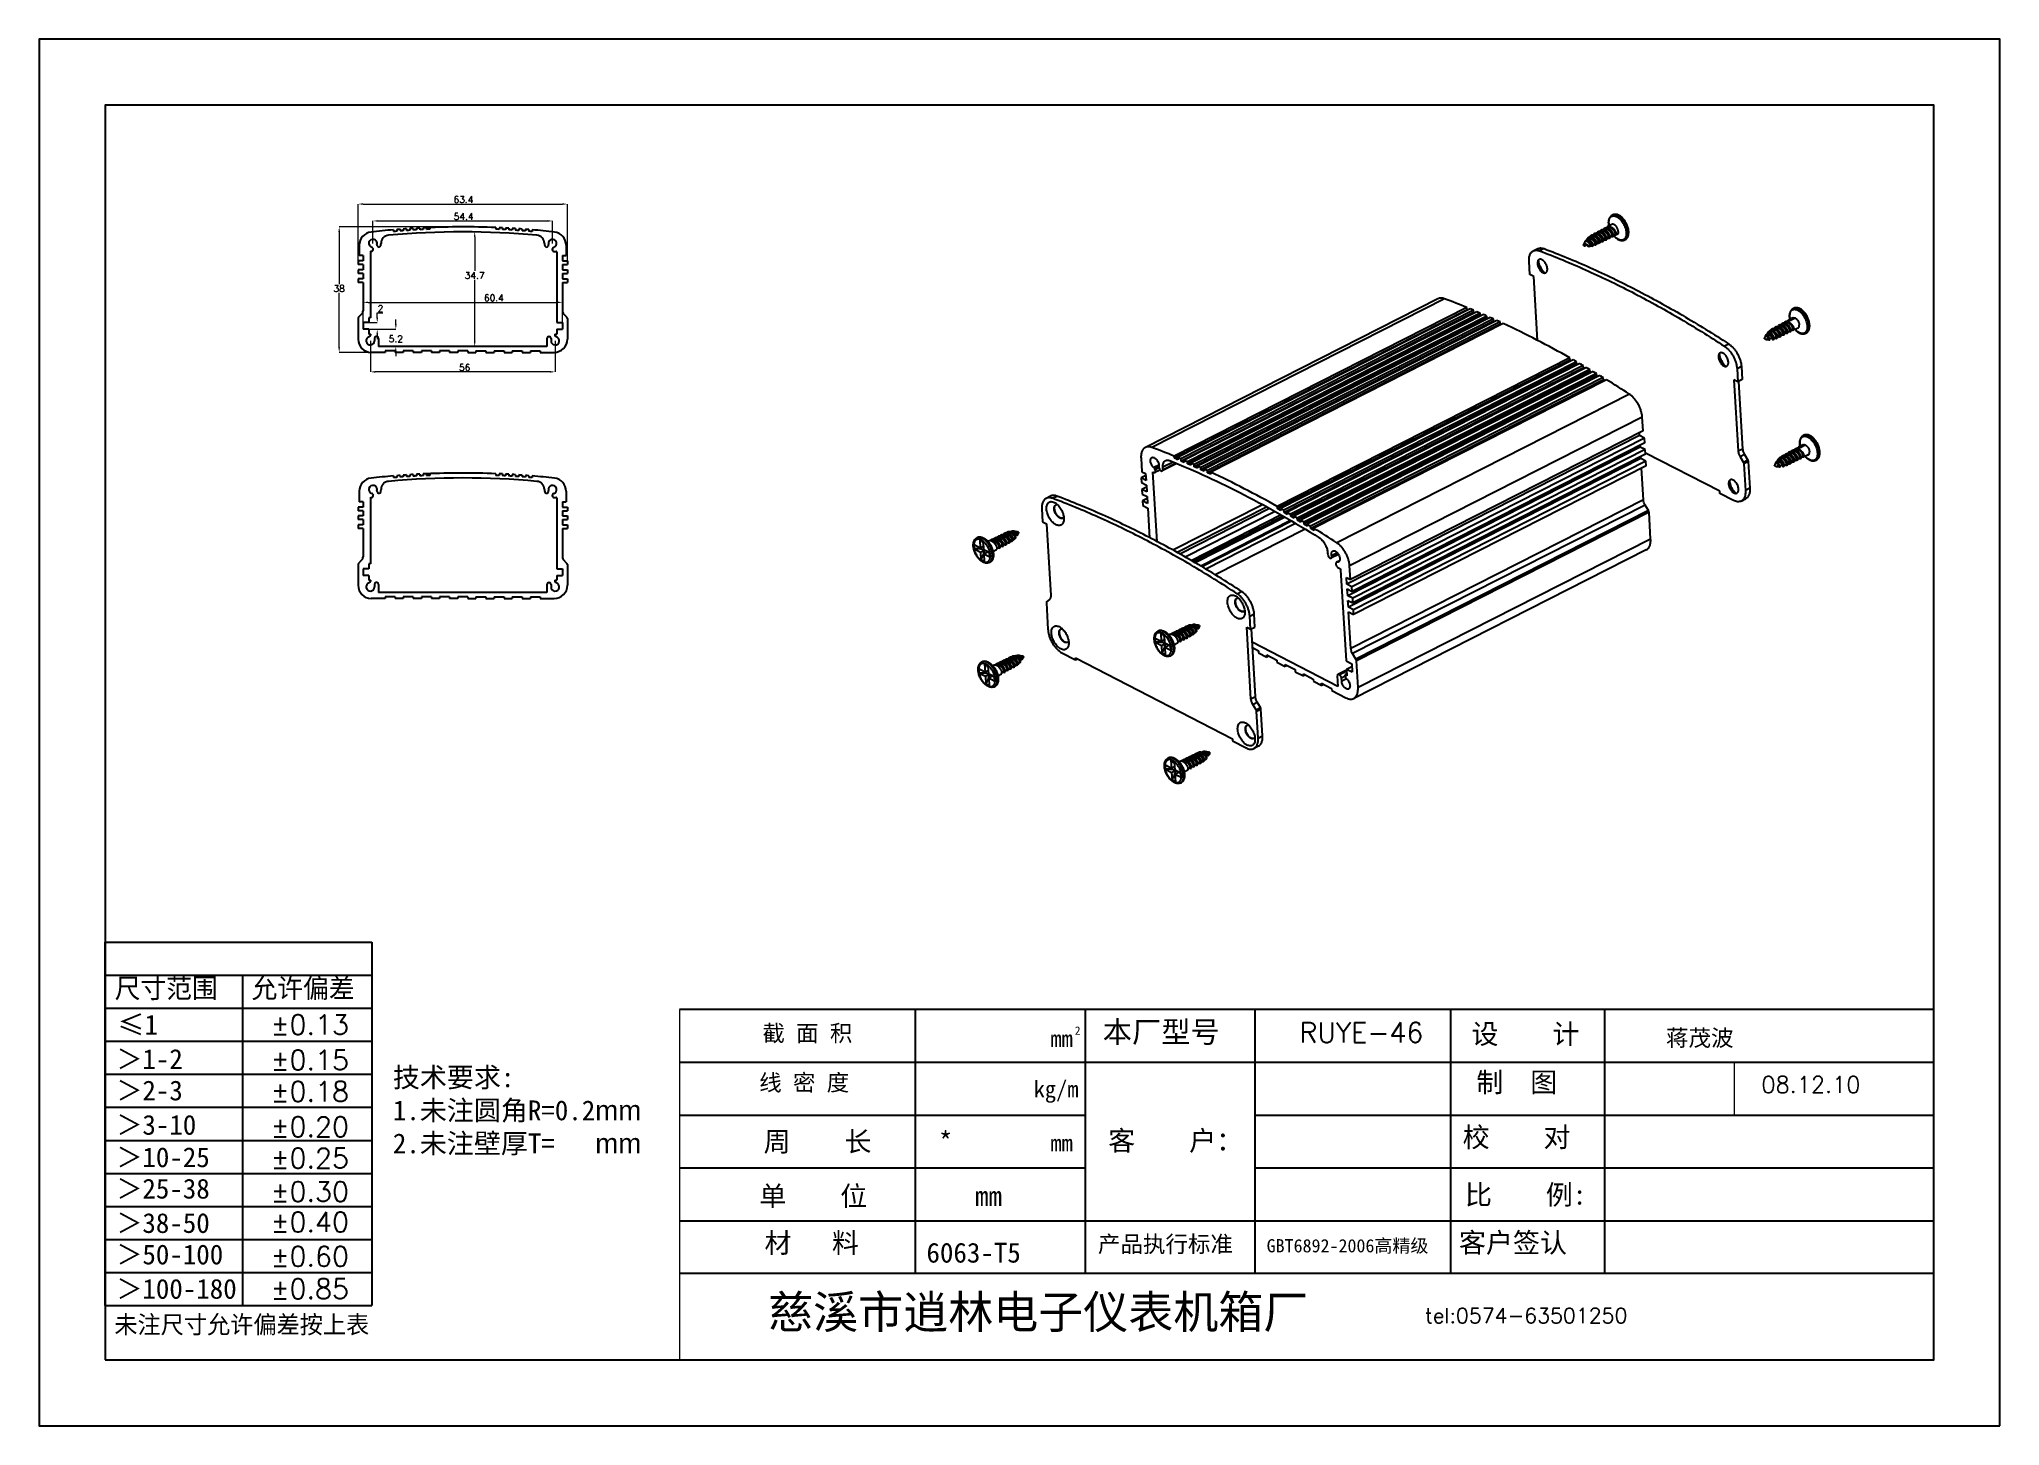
# Model space of a CAD drawing. Header units: millimetres. Extents: x 729 to 1323, y 87 to 507.
import ezdxf

# ---------------------------------------------------------------- set-up
doc = ezdxf.new("R2010")
doc.units = ezdxf.units.MM
doc.layers.add('02___PRT_ALL_AXES', color=7, linetype='Continuous')
doc.styles.get("Standard").update_dxf_attribs({"font": 'txt.shx', "height": 2})
doc.dimstyles.new('ISO-25$0', dxfattribs={"dimtxt": 3.5, "dimasz": 1.5, "dimexe": 0, "dimexo": 0, "dimgap": 0.3, "dimtad": 1, "dimtih": 1, "dimtoh": 1, "dimdsep": 46, "dimtxsty": 'Standard', "dimcen": 0, "dimaunit": 1, "dimadec": 0, "dimazin": 3, "dimtfac": 1, "dimtofl": 0, "dimtmove": 0, "dimatfit": 3, "dimfxl": 0, "dimlwd": 9, "dimlwe": 9, "dimarcsym": 0})

msp = doc.modelspace()

# ---------------------------------------------------------------- texts
at = {"attachment_point": 1}
for s, insert, char_height, width in [('\\fTxt|b0|i0|c134|p2;尺寸范围', (752.006, 222.538), 6, 49.4868), ('\\fTxt|b0|i0|c134|p2;允许偏差', (793.456, 222.538), 6, 49.4868), ('\\fTxt|b0|i0|c134|p2;≤1', (752.883, 211.46), 6, 46.4608), ('%%p0.13', (799.315, 211.46), 6, 41.9934), ('{\\fSimSun|b0|i0|c134|p2;设    计}', (1163.06, 208.641), 6, 34.419), ('{\\fSimSun|b0|i0|c134|p2;蒋茂波}', (1222.01, 206.959), 5, 53.65914), ('\\fTxt|b0|i0|c134|p2;＞1-2', (752.586, 201.048), 6, 50.3326), ('%%p0.15', (799.315, 200.751), 6, 41.9934), ('{\\fSimSun|b0|i0|c134|p2;技术要求:\\P1.未注圆角R=0.2\\fArial|b0|i0|c0|p32;mm\\fSimSun|b0|i0|c134|p2;\\P2.未注壁厚T=   \\fArial|b0|i0|c0|p32;mm}', (836.279, 195.503), 6, 115.99911), ('\\fTxt|b0|i0|c134|p2;＞2-3', (752.586, 191.529), 6, 50.3326), ('%%p0.18', (799.315, 191.232), 6, 41.9934), ('{\\fSimSun|b0|i0|c134|p2;制  图}', (1164.534, 194.01), 6, 34.419), ('\\fTxt|b0|i0|c134|p2;＞3-10', (752.586, 181.118), 6, 50.3326), ('%%p0.20', (799.315, 180.523), 6, 41.9934), ('{\\fSimSun|b0|i0|c134|p2;校    对}', (1160.379, 177.382), 6, 34.419), ('\\fTxt|b0|i0|c134|p2;＞10-25', (752.586, 171.301), 6, 50.3326), ('%%p0.25', (799.315, 171.003), 6, 41.9934), ('\\fTxt|b0|i0|c134|p2;＞25-38', (752.586, 161.782), 6, 50.3326), ('%%p0.30', (799.315, 160.889), 6, 41.9934), ('\\fTxt|b0|i0|c134|p2;＞38-50', (752.586, 151.37), 6, 50.3326), ('%%p0.40', (799.315, 151.668), 6, 41.9934), ('\\fISOCP|b0|i0|c134|p2;客户签认', (1159.261, 145.425), 6, 34.419), ('\\fTxt|b0|i0|c134|p2;＞50-100', (752.586, 141.851), 6, 50.3326), ('%%p0.60', (799.315, 141.256), 6, 41.9934), ('\\fTxt|b0|i0|c134|p2;＞100-180', (752.586, 131.439), 6, 50.3326), ('%%p0.85', (799.315, 131.439), 6, 41.9934), ('\\fTxt|b0|i0|c134|p2;未注尺寸允许偏差按上表', (751.892, 120.316), 5.4, 126.856)]:
    msp.add_mtext(s, dxfattribs=dict(at, insert=insert, char_height=char_height, width=width))
at = {"color": 3, "attachment_point": 1}
for s, insert, char_height, width in [('{\\fSimHei|b0|i0|c134|p2;\\C256;截 面 积}', (948.219, 208.385), 5, 47.96823), ('{\\fSimSun|b0|i0|c134|p54;\\C256;本厂型号}', (1051.343, 209.519), 6.5, 44.40524), ('RUYE-46', (1110.945, 209.071), 6, 39.3465), ('{\\fSimHei|b0|i0|c134|p2;\\C256;线 密 度}', (947.267, 193.414), 5, 35.16107), ('08.12.10', (1250.903, 192.81), 5, 41.68409), ('{\\fSimSun|b0|i0|c134|p2;\\C0;材   料}', (948.869, 145.369), 6, 38.85807)]:
    msp.add_mtext(s, dxfattribs=dict(at, insert=insert, char_height=char_height, width=width))
at = {"lineweight": 70, "char_height": 5, "width": 227.1988, "attachment_point": 1}
for s, insert in [('{\\fSimSun|b0|i0|c134|p2;mm}', (1035.472, 206.725)), ('{\\fSimSun|b0|i0|c134|p2;kg/m}', (1030.408, 191.431)), ('{\\fSimSun|b0|i0|c134|p2;mm}', (1035.472, 175.115)), ('{\\fSimSun|b0|i0|c134|p2;产品执行标准   \\H0.8x;GBT6892-2006高精级}', (1049.881, 144.492))]:
    msp.add_mtext(s, dxfattribs=dict(at, insert=insert))
at = {"lineweight": -3, "insert": (1042.903, 207.915), "char_height": 2.5, "width": 16.70794, "attachment_point": 1}
msp.add_mtext('{\\fSimSun|b0|i0|c134|p2;2}', dxfattribs=at)
at = {"char_height": 6, "attachment_point": 1}
for s, insert in [('{\\fSimSun|b0|i0|c134|p2;周    长     *}', (948.589, 176.054)), ('{\\fSimSun|b0|i0|c134|p2; 客    户：     }', (1048.925, 176.32)), ('{\\fSimSun|b0|i0|c134|p2;单    位        mm}', (947.299, 159.545)), ('{\\fSimSun|b0|i0|c134|p2;比    例:}', (1161.09, 159.942)), ('{\\fSimSun|b0|i0|c134|p2;6063-T5}', (997.941, 142.386))]:
    msp.add_mtext(s, dxfattribs=dict(at, insert=insert))
at = {"lineweight": 9, "ltscale": 0.25, "attachment_point": 1}
for s, insert, char_height, width in [('{\\fSimSun|b0|i0|c134|p2;慈溪市逍林电子仪表机箱厂}', (949.969, 126.432), 10, 366.98143), ('tel:0574-63501250', (1148.99, 122.625), 4.55677, 179.90659)]:
    msp.add_mtext(s, dxfattribs=dict(at, insert=insert, char_height=char_height, width=width))

# ---------------------------------------------------------------- blocks, each defined once
blk = doc.blocks.new('*D17')
at = {"color": 0, "lineweight": 9}
for p, q in [((856.95, 450.1), (820.01, 450.1)), ((820.01, 448.6), (820.01, 432.76)), ((820.01, 413.6), (820.01, 430.11)), ((833.95, 412.1), (820.01, 412.1))]:
    blk.add_line(p, q, dxfattribs=at)
at = {"color": 0}
for points in [[(819.76, 448.6), (820.26, 448.6), (820.01, 450.1)], [(819.76, 413.6), (820.26, 413.6), (820.01, 412.1)]]:
    blk.add_solid(points, dxfattribs=at)
at = {"layer": 'Defpoints', "color": 0}
for p in [(856.95, 450.1), (820.01, 412.1), (833.95, 412.1)]:
    blk.add_point(p, dxfattribs=at)
at = {"color": 0, "insert": (820.01, 431.43), "char_height": 2, "attachment_point": 5}
blk.add_mtext('38', dxfattribs=at)
blk = doc.blocks.new('*D18')
at = {"color": 0, "lineweight": 9}
for p, q in [((830.25, 445.1), (830.25, 451.91)), ((831.75, 451.91), (883.15, 451.91)), ((884.65, 445.1), (884.65, 451.91))]:
    blk.add_line(p, q, dxfattribs=at)
at = {"color": 0}
for points in [[(831.75, 452.16), (831.75, 451.66), (830.25, 451.91)], [(883.15, 452.16), (883.15, 451.66), (884.65, 451.91)]]:
    blk.add_solid(points, dxfattribs=at)
at = {"layer": 'Defpoints', "color": 0}
for p in [(884.65, 451.91), (830.25, 445.1), (884.65, 445.1)]:
    blk.add_point(p, dxfattribs=at)
at = {"color": 0, "insert": (857.71, 453.25), "char_height": 2, "attachment_point": 5}
blk.add_mtext('54.4', dxfattribs=at)
blk = doc.blocks.new('*D19')
at = {"color": 0, "lineweight": 9}
for p, q in [((831.54, 422.6), (831.54, 424.1)), ((831.54, 424.1), (833.22, 424.1)), ((828.95, 421.1), (831.54, 421.1)), ((828.95, 419.1), (831.54, 419.1)), ((831.54, 417.6), (831.54, 416.1))]:
    blk.add_line(p, q, dxfattribs=at)
at = {"color": 0}
for points in [[(831.29, 422.6), (831.79, 422.6), (831.54, 421.1)], [(831.29, 417.6), (831.79, 417.6), (831.54, 419.1)]]:
    blk.add_solid(points, dxfattribs=at)
at = {"layer": 'Defpoints', "color": 0}
for p in [(828.95, 421.1), (828.95, 419.1), (831.54, 419.1)]:
    blk.add_point(p, dxfattribs=at)
at = {"color": 0, "insert": (832.53, 425.42), "char_height": 2, "attachment_point": 5}
blk.add_mtext('2', dxfattribs=at)
blk = doc.blocks.new('*D21')
at = {"color": 0, "lineweight": 9}
for p, q in [((829.45, 415.6), (829.45, 406.19)), ((885.45, 415.6), (885.45, 406.19)), ((883.95, 406.19), (830.95, 406.19))]:
    blk.add_line(p, q, dxfattribs=at)
at = {"color": 0}
for points in [[(830.95, 406.44), (830.95, 405.94), (829.45, 406.19)], [(883.95, 406.44), (883.95, 405.94), (885.45, 406.19)]]:
    blk.add_solid(points, dxfattribs=at)
at = {"layer": 'Defpoints', "color": 0}
for p in [(829.45, 415.6), (885.45, 415.6), (829.45, 406.19)]:
    blk.add_point(p, dxfattribs=at)
at = {"color": 0, "insert": (858.04, 407.51), "char_height": 2, "attachment_point": 5}
blk.add_mtext('56', dxfattribs=at)
blk = doc.blocks.new('*D22')
at = {"color": 0, "lineweight": 9}
for p, q in [((837.17, 420.6), (837.17, 422.1)), ((828.95, 419.1), (837.17, 419.1)), ((831.95, 413.9), (837.17, 413.9)), ((837.17, 412.4), (837.17, 410.9))]:
    blk.add_line(p, q, dxfattribs=at)
at = {"color": 0}
for points in [[(836.92, 420.6), (837.42, 420.6), (837.17, 419.1)], [(836.92, 412.4), (837.42, 412.4), (837.17, 413.9)]]:
    blk.add_solid(points, dxfattribs=at)
at = {"layer": 'Defpoints', "color": 0}
for p in [(828.95, 419.1), (831.95, 413.9), (837.17, 413.9)]:
    blk.add_point(p, dxfattribs=at)
at = {"color": 0, "insert": (837.17, 416.19), "char_height": 2, "attachment_point": 5}
blk.add_mtext('5.2', dxfattribs=at)
blk = doc.blocks.new('*D23')
at = {"color": 0, "lineweight": 9}
for p, q in [((827.25, 421.1), (827.25, 427.25)), ((828.75, 427.25), (886.15, 427.25)), ((887.65, 421.1), (887.65, 427.25))]:
    blk.add_line(p, q, dxfattribs=at)
at = {"color": 0}
for points in [[(828.75, 427.5), (828.75, 427), (827.25, 427.25)], [(886.15, 427.5), (886.15, 427), (887.65, 427.25)]]:
    blk.add_solid(points, dxfattribs=at)
at = {"layer": 'Defpoints', "color": 0}
for p in [(887.65, 427.25), (827.25, 421.1), (887.65, 421.1)]:
    blk.add_point(p, dxfattribs=at)
at = {"color": 0, "insert": (866.88, 428.59), "char_height": 2, "attachment_point": 5}
blk.add_mtext('60.4', dxfattribs=at)
blk = doc.blocks.new('*D24')
at = {"color": 0, "lineweight": 9}
for p, q in [((856.95, 448.6), (861.07, 448.6)), ((861.07, 447.1), (861.07, 436.75)), ((861.07, 415.4), (861.07, 434.07)), ((856.95, 413.9), (861.07, 413.9))]:
    blk.add_line(p, q, dxfattribs=at)
at = {"color": 0}
for points in [[(860.82, 447.1), (861.32, 447.1), (861.07, 448.6)], [(860.82, 415.4), (861.32, 415.4), (861.07, 413.9)]]:
    blk.add_solid(points, dxfattribs=at)
at = {"layer": 'Defpoints', "color": 0}
for p in [(856.95, 448.6), (856.95, 413.9), (861.07, 413.9)]:
    blk.add_point(p, dxfattribs=at)
at = {"color": 0, "insert": (861.07, 435.41), "char_height": 2, "attachment_point": 5}
blk.add_mtext('34.7', dxfattribs=at)
blk = doc.blocks.new('*D25')
at = {"color": 0, "lineweight": 9}
for p, q in [((825.75, 439.8), (825.75, 457.03)), ((827.25, 457.03), (887.65, 457.03)), ((889.15, 439.25), (889.15, 457.03))]:
    blk.add_line(p, q, dxfattribs=at)
at = {"color": 0}
for points in [[(827.25, 457.28), (827.25, 456.78), (825.75, 457.03)], [(887.65, 457.28), (887.65, 456.78), (889.15, 457.03)]]:
    blk.add_solid(points, dxfattribs=at)
at = {"layer": 'Defpoints', "color": 0}
for p in [(889.15, 457.03), (825.75, 439.8), (889.15, 439.25)]:
    blk.add_point(p, dxfattribs=at)
at = {"color": 0, "insert": (857.66, 458.37), "char_height": 2, "attachment_point": 5}
blk.add_mtext('63.4', dxfattribs=at)

# ---------------------------------------------------------------- dimensions: what is measured, and where the dimension line sits
for base, p1, p2, picture, middle in [((889.146, 457.031), (825.746, 439.801), (889.146, 439.251), '*D25', (857.664, 457.031)), ((884.646, 451.911), (830.246, 445.101), (884.646, 445.101), '*D18', (857.713, 451.911)), ((887.646, 427.246), (827.246, 421.101), (887.646, 421.101), '*D23', (866.883, 427.246)), ((829.446, 406.193), (885.446, 415.601), (829.446, 415.601), '*D21', (858.038, 406.193))]:
    dim = msp.add_linear_dim(base=base, p1=p1, p2=p2, dimstyle='ISO-25$0')
    dim.commit()
    dim.dimension.update_dxf_attribs({"geometry": picture, "text_midpoint": middle, "dimtype": 160})
for base, p1, p2, picture, middle in [((820.007, 412.101), (856.945, 450.101), (833.946, 412.101), '*D17', (820.007, 431.434)), ((861.066, 413.901), (856.945, 448.601), (856.945, 413.901), '*D24', (861.066, 435.41)), ((831.544, 419.101), (828.946, 421.101), (828.946, 419.101), '*D19', (832.532, 424.101)), ((837.173, 413.901), (828.946, 419.101), (831.946, 413.901), '*D22', (837.173, 416.189))]:
    dim = msp.add_linear_dim(base=base, p1=p1, p2=p2, angle=90, dimstyle='ISO-25$0')
    dim.commit()
    dim.dimension.update_dxf_attribs({"geometry": picture, "text_midpoint": middle, "dimtype": 160})

# ---------------------------------------------------------------- linework, layer by layer
for p, q in [((836.446, 449.218), (836.446, 448.716)), ((837.446, 449.3), (837.446, 448.799)), ((838.446, 449.378), (838.446, 448.877)), ((839.446, 449.453), (839.446, 448.951)), ((840.446, 449.523), (840.446, 449.022)), ((841.446, 449.589), (841.446, 449.088)), ((842.446, 449.651), (842.446, 449.15)), ((843.446, 449.709), (843.446, 449.208)), ((844.446, 449.763), (844.446, 449.263)), ((845.446, 449.813), (845.446, 449.313)), ((846.446, 449.859), (846.446, 449.359)), ((847.446, 449.901), (847.446, 449.401)), ((867.446, 449.901), (867.446, 449.401)), ((868.446, 449.859), (868.446, 449.359)), ((869.446, 449.813), (869.446, 449.313)), ((870.446, 449.763), (870.446, 449.263)), ((871.446, 449.709), (871.446, 449.208)), ((872.446, 449.651), (872.446, 449.15)), ((873.446, 449.589), (873.446, 449.088)), ((874.446, 449.523), (874.446, 449.022)), ((875.446, 449.453), (875.446, 448.951)), ((876.446, 449.378), (876.446, 448.877)), ((877.446, 449.3), (877.446, 448.799)), ((878.446, 449.218), (878.446, 448.716)), ((825.746, 439.801), (825.746, 438.701)), ((827.246, 439.801), (825.746, 439.801)), ((826.096, 444.576), (826.096, 441.401)), ((827.246, 441.401), (826.096, 441.401)), ((827.246, 441.401), (827.246, 439.801)), ((829.546, 442.754), (829.546, 422.601)), ((830.21, 443.651), (830.281, 443.528)), ((831.516, 444.39), (831.586, 444.268)), ((883.376, 444.39), (883.306, 444.268)), ((884.681, 443.651), (884.611, 443.528)), ((885.087, 442.703), (885.746, 442.703)), ((885.946, 442.503), (885.946, 421.101)), ((887.646, 441.401), (887.646, 439.801)), ((887.646, 441.401), (888.796, 441.401)), ((887.646, 439.801), (889.146, 439.801)), ((888.796, 444.576), (888.796, 441.401)), ((889.146, 439.801), (889.146, 438.701)), ((827.246, 438.701), (825.746, 438.701)), ((825.746, 437.101), (825.746, 436.001)), ((827.246, 437.101), (825.746, 437.101)), ((827.246, 436.001), (825.746, 436.001)), ((825.746, 434.401), (825.746, 433.301)), ((827.246, 434.401), (825.746, 434.401)), ((827.246, 438.701), (827.246, 437.101)), ((827.246, 436.001), (827.246, 434.401)), ((887.646, 438.701), (887.646, 437.101)), ((887.646, 438.701), (889.146, 438.701)), ((887.646, 437.101), (889.146, 437.101)), ((887.646, 436.001), (887.646, 434.401)), ((887.646, 436.001), (889.146, 436.001)), ((887.646, 434.401), (889.146, 434.401)), ((889.146, 437.101), (889.146, 436.001)), ((889.146, 434.401), (889.146, 433.301)), ((827.246, 433.301), (825.746, 433.301)), ((827.246, 433.301), (827.246, 424.723)), ((887.646, 433.301), (887.646, 424.723)), ((887.646, 433.301), (889.146, 433.301)), ((825.746, 422.394), (825.746, 416.101)), ((825.892, 422.748), (826.807, 423.662)), ((828.946, 422.601), (828.946, 421.101)), ((829.546, 422.601), (828.946, 422.601)), ((888.999, 422.748), (888.085, 423.662)), ((889.146, 422.394), (889.146, 416.101)), ((827.246, 421.101), (827.246, 419.101)), ((828.946, 421.101), (827.246, 421.101)), ((828.946, 419.101), (827.246, 419.101)), ((828.946, 419.101), (828.946, 417.601)), ((829.546, 417.601), (828.946, 417.601)), ((829.546, 417.601), (829.546, 417.344)), ((830.696, 416.351), (830.696, 415.601)), ((831.396, 416.901), (831.246, 416.901)), ((831.946, 416.351), (831.946, 413.901)), ((882.946, 416.351), (882.946, 413.901)), ((883.496, 416.901), (883.646, 416.901)), ((884.196, 416.351), (884.196, 415.601)), ((885.346, 417.601), (885.346, 417.344)), ((885.346, 417.601), (885.946, 417.601)), ((885.946, 421.101), (887.646, 421.101)), ((885.946, 419.101), (885.946, 417.601)), ((885.946, 419.101), (887.646, 419.101)), ((887.646, 421.101), (887.646, 419.101)), ((829.546, 412.106), (829.546, 412.101)), ((833.946, 412.101), (829.746, 412.101)), ((882.946, 413.901), (831.946, 413.901)), ((833.946, 412.601), (833.946, 412.101)), ((836.946, 412.601), (833.946, 412.601)), ((836.946, 412.601), (836.946, 412.101)), ((839.446, 412.101), (836.946, 412.101)), ((839.446, 412.601), (839.446, 412.101)), ((842.446, 412.601), (839.446, 412.601)), ((842.446, 412.601), (842.446, 412.101)), ((844.946, 412.101), (842.446, 412.101)), ((844.946, 412.601), (844.946, 412.101)), ((847.946, 412.601), (844.946, 412.601)), ((847.946, 412.601), (847.946, 412.101)), ((850.446, 412.101), (847.946, 412.101)), ((850.446, 412.601), (850.446, 412.101)), ((853.446, 412.601), (850.446, 412.601)), ((853.446, 412.601), (853.446, 412.101)), ((855.946, 412.101), (853.446, 412.101)), ((855.946, 412.601), (855.946, 412.101)), ((858.946, 412.601), (855.946, 412.601)), ((858.946, 412.601), (858.946, 412.101)), ((858.946, 412.101), (861.446, 412.101)), ((861.446, 412.601), (861.446, 412.101)), ((861.446, 412.601), (864.446, 412.601)), ((864.446, 412.601), (864.446, 412.101)), ((864.446, 412.101), (866.946, 412.101)), ((866.946, 412.601), (866.946, 412.101)), ((866.946, 412.601), (869.946, 412.601)), ((869.946, 412.601), (869.946, 412.101)), ((869.946, 412.101), (872.446, 412.101)), ((872.446, 412.601), (872.446, 412.101)), ((872.446, 412.601), (875.446, 412.601)), ((875.446, 412.601), (875.446, 412.101)), ((875.446, 412.101), (877.946, 412.101)), ((877.946, 412.601), (877.946, 412.101)), ((877.946, 412.601), (880.946, 412.601)), ((880.946, 412.601), (880.946, 412.101)), ((880.946, 412.101), (885.146, 412.101)), ((885.346, 412.106), (885.346, 412.101)), ((836.446, 374.666), (836.446, 374.164)), ((837.446, 374.748), (837.446, 374.247)), ((838.446, 374.827), (838.446, 374.325)), ((839.446, 374.901), (839.446, 374.4)), ((840.446, 374.971), (840.446, 374.47)), ((841.446, 375.037), (841.446, 374.536)), ((842.446, 375.099), (842.446, 374.598)), ((843.446, 375.157), (843.446, 374.657)), ((844.446, 375.212), (844.446, 374.711)), ((845.446, 375.262), (845.446, 374.761)), ((846.446, 375.308), (846.446, 374.807)), ((847.446, 375.35), (847.446, 374.849)), ((867.446, 375.35), (867.446, 374.849)), ((868.446, 375.308), (868.446, 374.807)), ((869.446, 375.262), (869.446, 374.761)), ((870.446, 375.212), (870.446, 374.711)), ((871.446, 375.157), (871.446, 374.657)), ((872.446, 375.099), (872.446, 374.598)), ((873.446, 375.037), (873.446, 374.536)), ((874.446, 374.971), (874.446, 374.47)), ((875.446, 374.901), (875.446, 374.4)), ((876.446, 374.827), (876.446, 374.325)), ((877.446, 374.748), (877.446, 374.247)), ((878.446, 374.666), (878.446, 374.164)), ((826.096, 370.025), (826.096, 366.85)), ((830.21, 369.099), (830.281, 368.977)), ((831.516, 369.838), (831.586, 369.717)), ((883.376, 369.838), (883.306, 369.717)), ((884.681, 369.099), (884.611, 368.977)), ((888.796, 370.025), (888.796, 366.85)), ((825.746, 365.25), (825.746, 364.15)), ((827.246, 365.25), (825.746, 365.25)), ((827.246, 364.15), (825.746, 364.15)), ((827.246, 362.55), (825.746, 362.55)), ((825.746, 362.55), (825.746, 361.45)), ((827.246, 366.85), (826.096, 366.85)), ((827.246, 366.85), (827.246, 365.25)), ((827.246, 364.15), (827.246, 362.55)), ((829.546, 368.202), (829.546, 348.05)), ((885.087, 368.152), (885.746, 368.152)), ((885.946, 367.952), (885.946, 346.55)), ((887.646, 366.85), (887.646, 365.25)), ((887.646, 366.85), (888.796, 366.85)), ((887.646, 365.25), (889.146, 365.25)), ((887.646, 364.15), (887.646, 362.55)), ((887.646, 364.15), (889.146, 364.15)), ((887.646, 362.55), (889.146, 362.55)), ((889.146, 365.25), (889.146, 364.15)), ((889.146, 362.55), (889.146, 361.45)), ((827.246, 361.45), (825.746, 361.45)), ((827.246, 359.85), (825.746, 359.85)), ((825.746, 359.85), (825.746, 358.75)), ((827.246, 358.75), (825.746, 358.75)), ((827.246, 361.45), (827.246, 359.85)), ((827.246, 358.75), (827.246, 350.171)), ((887.646, 361.45), (887.646, 359.85)), ((887.646, 361.45), (889.146, 361.45)), ((887.646, 359.85), (889.146, 359.85)), ((887.646, 358.75), (887.646, 350.171)), ((887.646, 358.75), (889.146, 358.75)), ((889.146, 359.85), (889.146, 358.75)), ((825.746, 347.843), (825.746, 341.55)), ((825.892, 348.196), (826.807, 349.11)), ((828.946, 346.55), (827.246, 346.55)), ((827.246, 346.55), (827.246, 344.55)), ((828.946, 344.55), (827.246, 344.55)), ((828.946, 348.05), (828.946, 346.55)), ((829.546, 348.05), (828.946, 348.05)), ((828.946, 344.55), (828.946, 343.05)), ((885.946, 346.55), (887.646, 346.55)), ((885.946, 344.55), (885.946, 343.05)), ((885.946, 344.55), (887.646, 344.55)), ((887.646, 346.55), (887.646, 344.55)), ((888.999, 348.196), (888.085, 349.11)), ((889.146, 347.843), (889.146, 341.55)), ((829.546, 343.05), (828.946, 343.05)), ((829.546, 343.05), (829.546, 342.793)), ((830.696, 341.8), (830.696, 341.05)), ((831.396, 342.35), (831.246, 342.35)), ((831.946, 341.8), (831.946, 339.35)), ((882.946, 339.35), (831.946, 339.35)), ((882.946, 341.8), (882.946, 339.35)), ((883.496, 342.35), (883.646, 342.35)), ((884.196, 341.8), (884.196, 341.05)), ((885.346, 343.05), (885.346, 342.793)), ((885.346, 343.05), (885.946, 343.05)), ((829.546, 337.555), (829.546, 337.55)), ((833.946, 337.55), (829.746, 337.55)), ((833.946, 338.05), (833.946, 337.55)), ((836.946, 338.05), (833.946, 338.05)), ((836.946, 338.05), (836.946, 337.55)), ((839.446, 337.55), (836.946, 337.55)), ((839.446, 338.05), (839.446, 337.55)), ((842.446, 338.05), (839.446, 338.05)), ((842.446, 338.05), (842.446, 337.55)), ((844.946, 337.55), (842.446, 337.55)), ((844.946, 338.05), (844.946, 337.55)), ((847.946, 338.05), (844.946, 338.05)), ((847.946, 338.05), (847.946, 337.55)), ((850.446, 337.55), (847.946, 337.55)), ((850.446, 338.05), (850.446, 337.55)), ((853.446, 338.05), (850.446, 338.05)), ((853.446, 338.05), (853.446, 337.55)), ((855.946, 337.55), (853.446, 337.55)), ((855.946, 338.05), (855.946, 337.55)), ((858.946, 338.05), (855.946, 338.05)), ((858.946, 338.05), (858.946, 337.55)), ((858.946, 337.55), (861.446, 337.55)), ((861.446, 338.05), (861.446, 337.55)), ((861.446, 338.05), (864.446, 338.05)), ((864.446, 338.05), (864.446, 337.55)), ((864.446, 337.55), (866.946, 337.55)), ((866.946, 338.05), (866.946, 337.55)), ((866.946, 338.05), (869.946, 338.05)), ((869.946, 338.05), (869.946, 337.55)), ((869.946, 337.55), (872.446, 337.55)), ((872.446, 338.05), (872.446, 337.55)), ((872.446, 338.05), (875.446, 338.05)), ((875.446, 338.05), (875.446, 337.55)), ((875.446, 337.55), (877.946, 337.55)), ((877.946, 338.05), (877.946, 337.55)), ((877.946, 338.05), (880.946, 338.05)), ((880.946, 338.05), (880.946, 337.55)), ((880.946, 337.55), (885.146, 337.55)), ((885.346, 337.555), (885.346, 337.55)), ((749.127, 123.419), (749.127, 233.419)), ((749.127, 233.419), (829.945, 233.419)), ((829.945, 233.419), (829.945, 123.419)), ((749.127, 223.419), (829.945, 223.419)), ((790.859, 123.419), (790.859, 223.419)), ((749.127, 213.419), (829.945, 213.419)), ((749.127, 203.419), (829.945, 203.419)), ((749.127, 193.419), (829.945, 193.419)), ((749.127, 183.419), (829.945, 183.419)), ((749.127, 173.419), (829.945, 173.419)), ((749.127, 163.419), (829.945, 163.419)), ((749.127, 153.419), (829.945, 153.419)), ((749.127, 143.419), (829.945, 143.419)), ((749.127, 133.419), (829.945, 133.419)), ((749.127, 123.419), (829.945, 123.419))]:
    msp.add_line(p, q)
at = {"color": 7, "linetype": 'Continuous'}
for p, q in [((1197.752, 445.752), (1197.551, 445.65)), ((1198.749, 446.259), (1198.568, 446.166)), ((1199.393, 447.162), (1199.211, 447.069)), ((1200.39, 447.668), (1200.295, 447.619)), ((1201.366, 448.217), (1201.264, 448.165)), ((1202.029, 445.657), (1202.528, 445.91)), ((1202.364, 448.724), (1202.277, 448.68)), ((1203.053, 446.123), (1203.547, 446.374)), ((1203.339, 449.272), (1203.235, 449.22)), ((1204.056, 446.632), (1204.545, 446.88)), ((1204.337, 449.779), (1204.254, 449.737)), ((1205.079, 447.098), (1205.563, 447.344)), ((1205.55, 447.372), (1205.468, 447.332)), ((1206.083, 447.608), (1206.561, 447.851)), ((1180.757, 435.686), (1180.52, 439.652)), ((1181.802, 442.839), (1183.132, 443.515)), ((1185.045, 443.522), (1183.715, 442.847)), ((1196.974, 444.525), (1196.993, 444.536)), ((1197.441, 444.763), (1196.993, 444.536)), ((1197.137, 444.462), (1197.123, 444.468)), ((1197.495, 444.356), (1197.492, 444.354)), ((1197.495, 444.356), (1197.522, 444.461)), ((1197.5, 444.45), (1198.03, 444.719)), ((1198.925, 444.226), (1198.97, 444.238)), ((1198.97, 444.238), (1199.454, 444.484)), ((1199.905, 444.713), (1200.452, 444.991)), ((1200.282, 444.811), (1200.265, 444.896)), ((1200.931, 444.769), (1200.878, 444.739)), ((1200.931, 444.769), (1200.9, 444.75)), ((1201.027, 445.147), (1201.531, 445.403)), ((1181.916, 435.088), (1180.757, 435.686)), ((1183.075, 415.71), (1181.916, 435.088)), ((1183.163, 439.373), (1183.161, 439.059)), ((1152.92, 428.342), (1064.259, 383.324)), ((1154.881, 428.35), (1066.221, 383.332)), ((1161.678, 425.675), (1073.018, 380.657)), ((1161.717, 425.028), (1073.056, 380.01)), ((1162.68, 425.261), (1074.019, 380.243)), ((1163.682, 424.842), (1075.021, 379.824)), ((1163.72, 424.195), (1075.06, 379.177)), ((1164.684, 424.418), (1076.023, 379.399)), ((1165.686, 423.988), (1077.026, 378.97)), ((1165.725, 423.342), (1077.064, 378.324)), ((1166.689, 423.553), (1078.028, 378.535)), ((1167.692, 423.113), (1079.032, 378.095)), ((1167.731, 422.467), (1079.07, 377.449)), ((1168.695, 422.668), (1080.035, 377.65)), ((1169.699, 422.218), (1081.039, 377.2)), ((1170.703, 421.762), (1082.043, 376.744)), ((1161.717, 425.028), (1161.678, 425.675)), ((1161.995, 424.914), (1161.717, 425.028)), ((1163.72, 424.195), (1163.682, 424.842)), ((1164.008, 424.074), (1163.72, 424.195)), ((1165.725, 423.342), (1165.686, 423.988)), ((1166.021, 423.214), (1165.725, 423.342)), ((1167.731, 422.467), (1167.692, 423.113)), ((1168.035, 422.333), (1167.731, 422.467)), ((1169.738, 421.572), (1169.699, 422.218)), ((1259.929, 421.861), (1259.134, 421.441)), ((1260.152, 422.014), (1260.071, 421.973)), ((1260.928, 422.39), (1260.122, 421.963)), ((1169.738, 421.572), (1081.077, 376.554)), ((1171.708, 421.302), (1083.047, 376.283)), ((1171.746, 420.656), (1083.086, 375.638)), ((1172.712, 420.836), (1084.052, 375.817)), ((1170.05, 421.431), (1169.738, 421.572)), ((1171.746, 420.656), (1171.708, 421.302)), ((1172.067, 420.508), (1171.746, 420.656)), ((1251.862, 416.449), (1251.88, 416.498)), ((1252.854, 417.109), (1252.485, 416.921)), ((1253.361, 418.324), (1252.877, 418.078)), ((1252.914, 415.965), (1253.115, 416.067)), ((1253.317, 416.429), (1253.221, 416.544)), ((1253.936, 418.41), (1253.43, 418.153)), ((1253.459, 416.208), (1253.452, 416.253)), ((1253.454, 416.239), (1254.113, 416.573)), ((1253.467, 416.167), (1253.459, 416.208)), ((1253.948, 418.583), (1253.936, 418.41)), ((1254.359, 418.831), (1254.19, 418.745)), ((1254.934, 418.916), (1254.434, 418.662)), ((1254.8, 416.346), (1255.351, 416.626)), ((1254.954, 419.227), (1254.934, 418.916)), ((1255.208, 419.397), (1255.096, 419.34)), ((1255.742, 416.466), (1255.721, 416.454)), ((1255.845, 416.876), (1256.349, 417.132)), ((1256.206, 419.904), (1256.118, 419.859)), ((1256.87, 417.344), (1257.368, 417.596)), ((1257.182, 420.452), (1257.076, 420.399)), ((1257.871, 417.852), (1258.365, 418.103)), ((1258.179, 420.959), (1258.095, 420.916)), ((1258.895, 418.318), (1259.384, 418.567)), ((1259.155, 421.508), (1259.053, 421.456)), ((1259.898, 418.828), (1260.382, 419.073)), ((1192.87, 410.434), (1104.209, 365.416)), ((1192.908, 409.789), (1192.87, 410.434)), ((1237.991, 411.08), (1237.989, 410.766)), ((1241.048, 414.624), (1239.718, 413.948)), ((1192.908, 409.789), (1104.248, 364.771)), ((1193.881, 409.86), (1105.22, 364.842)), ((1194.892, 409.28), (1106.232, 364.262)), ((1194.931, 408.635), (1106.27, 363.617)), ((1195.904, 408.696), (1107.244, 363.677)), ((1196.916, 408.106), (1108.256, 363.088)), ((1196.955, 407.46), (1108.294, 362.442)), ((1197.928, 407.511), (1109.268, 362.493)), ((1198.941, 406.911), (1110.281, 361.892)), ((1198.98, 406.265), (1110.319, 361.246)), ((1199.954, 406.305), (1111.294, 361.287)), ((1200.967, 405.695), (1112.307, 360.677)), ((1201.006, 405.048), (1112.346, 360.03)), ((1201.981, 405.079), (1113.32, 360.061)), ((1202.995, 404.458), (1114.334, 359.44)), ((1193.302, 409.566), (1192.908, 409.789)), ((1194.931, 408.635), (1194.892, 409.28)), ((1195.33, 408.404), (1194.931, 408.635)), ((1196.955, 407.46), (1196.916, 408.106)), ((1197.36, 407.222), (1196.955, 407.46)), ((1198.98, 406.265), (1198.941, 406.911)), ((1199.391, 406.019), (1198.98, 406.265)), ((1201.006, 405.048), (1200.967, 405.695)), ((1201.423, 404.796), (1201.006, 405.048)), ((1203.034, 403.811), (1202.995, 404.458)), ((1244.842, 407.822), (1243.513, 407.146)), ((1243.513, 407.146), (1243.75, 403.181)), ((1244.842, 407.822), (1245.08, 403.857)), ((1203.034, 403.811), (1114.373, 358.793)), ((1204.009, 403.832), (1115.349, 358.814)), ((1210.909, 399.439), (1122.248, 354.421)), ((1203.456, 403.551), (1203.034, 403.811)), ((1243.75, 403.181), (1242.591, 403.779)), ((1242.591, 403.779), (1243.885, 382.143)), ((1245.08, 403.857), (1243.75, 403.181)), ((1243.989, 403.303), (1245.215, 382.818)), ((1214.799, 392.464), (1126.138, 347.445)), ((1215.044, 388.369), (1214.799, 392.464)), ((1214.008, 386.904), (1125.347, 341.886)), ((1215.044, 388.369), (1126.383, 343.351)), ((1215.52, 386.124), (1126.859, 341.106)), ((1214.008, 386.904), (1213.953, 387.816)), ((1215.52, 386.124), (1214.008, 386.904)), ((1215.605, 384.706), (1215.52, 386.124)), ((1073.056, 380.01), (1073.018, 380.657)), ((1074.019, 380.243), (1074.058, 379.596)), ((1214.216, 383.423), (1125.556, 338.404)), ((1215.605, 384.706), (1126.944, 339.688)), ((1215.728, 382.643), (1127.068, 337.624)), ((1215.813, 381.224), (1127.152, 336.206)), ((1214.216, 383.423), (1214.183, 383.984)), ((1215.728, 382.643), (1214.216, 383.423)), ((1214.424, 379.941), (1214.391, 380.502)), ((1215.813, 381.224), (1215.728, 382.643)), ((1238.261, 370.022), (1215.789, 381.618)), ((1245.215, 382.818), (1243.885, 382.143)), ((1245.774, 381.116), (1244.444, 380.44)), ((1244.444, 380.44), (1245.436, 378.786)), ((1245.774, 381.116), (1246.766, 379.461)), ((1257.44, 380.374), (1257.272, 380.288)), ((1258.015, 380.459), (1257.516, 380.205)), ((1258.036, 380.77), (1258.015, 380.459)), ((1258.29, 380.94), (1258.178, 380.883)), ((1259.288, 381.447), (1259.2, 381.402)), ((1260.263, 381.996), (1260.158, 381.942)), ((1261.261, 382.502), (1261.176, 382.459)), ((1262.237, 383.051), (1262.134, 382.999)), ((1263.011, 383.405), (1262.216, 382.984)), ((1262.98, 380.371), (1263.463, 380.616)), ((1263.234, 383.557), (1263.153, 383.516)), ((1264.01, 383.933), (1263.204, 383.507)), ((1062.944, 380.055), (1063.189, 375.96)), ((1064.382, 374.801), (1062.96, 374.079)), ((1063.189, 375.96), (1064.348, 375.362)), ((1064.348, 375.362), (1064.472, 373.299)), ((1067.828, 354.737), (1066.562, 375.91)), ((1068.337, 377.983), (1066.821, 377.213)), ((1068.677, 376.456), (1067.158, 375.684)), ((1068.336, 377.317), (1067.162, 376.721)), ((1067.243, 376.527), (1067.162, 376.721)), ((1068.369, 377.098), (1067.243, 376.527)), ((1068.421, 376.995), (1068.501, 376.802)), ((1073.747, 378.415), (1069.333, 376.174)), ((1073.568, 378.492), (1069.502, 376.427)), ((1072.674, 378.877), (1069.556, 377.294)), ((1075.06, 379.177), (1075.021, 379.824)), ((1076.023, 379.399), (1076.062, 378.753)), ((1077.064, 378.324), (1077.026, 378.97)), ((1078.028, 378.535), (1078.067, 377.889)), ((1079.07, 377.449), (1079.032, 378.095)), ((1080.035, 377.65), (1080.074, 377.004)), ((1081.077, 376.554), (1081.039, 377.2)), ((1082.043, 376.744), (1082.081, 376.099)), ((1083.086, 375.638), (1083.047, 376.283)), ((1084.052, 375.817), (1084.09, 375.172)), ((1214.424, 379.941), (1125.764, 334.923)), ((1215.936, 379.161), (1127.276, 334.143)), ((1216.021, 377.742), (1127.361, 332.724)), ((1215.936, 379.161), (1214.424, 379.941)), ((1215.171, 367.46), (1214.599, 377.02)), ((1216.021, 377.742), (1215.936, 379.161)), ((1246.766, 379.461), (1245.436, 378.786)), ((1246.906, 379.036), (1245.576, 378.36)), ((1245.576, 378.36), (1246.062, 370.246)), ((1246.906, 379.036), (1247.392, 370.921)), ((1254.944, 377.992), (1254.962, 378.041)), ((1255.936, 378.652), (1255.567, 378.464)), ((1256.443, 379.867), (1255.959, 379.621)), ((1255.996, 377.508), (1256.197, 377.61)), ((1256.399, 377.972), (1256.302, 378.087)), ((1257.018, 379.953), (1256.512, 379.696)), ((1256.541, 377.752), (1256.534, 377.796)), ((1256.536, 377.782), (1257.195, 378.116)), ((1256.549, 377.71), (1256.541, 377.752)), ((1257.029, 380.126), (1257.018, 379.953)), ((1257.882, 377.889), (1258.433, 378.169)), ((1258.824, 378.009), (1258.803, 377.997)), ((1258.926, 378.42), (1259.431, 378.676)), ((1259.952, 378.887), (1260.45, 379.14)), ((1260.953, 379.395), (1261.447, 379.646)), ((1261.977, 379.861), (1262.466, 380.11)), ((1035.513, 368.559), (1034.183, 367.884)), ((1036.097, 367.891), (1037.427, 368.566)), ((1062.96, 374.079), (1063.045, 372.661)), ((1064.472, 373.299), (1062.96, 374.079)), ((1063.045, 372.661), (1064.556, 371.881)), ((1064.59, 371.32), (1063.168, 370.598)), ((1063.168, 370.598), (1063.253, 369.179)), ((1064.68, 369.817), (1063.168, 370.598)), ((1063.253, 369.179), (1064.765, 368.399)), ((1064.556, 371.881), (1064.68, 369.817)), ((1064.765, 368.399), (1064.888, 366.336)), ((1238.299, 369.377), (1238.261, 370.022)), ((1242.432, 367.245), (1238.299, 369.377)), ((1241.073, 372.623), (1241.071, 372.31)), ((1247.392, 370.921), (1246.062, 370.246)), ((1032.9, 364.696), (1033.138, 360.731)), ((1064.798, 367.838), (1063.376, 367.116)), ((1063.376, 367.116), (1063.461, 365.697)), ((1064.888, 366.336), (1063.376, 367.116)), ((1063.461, 365.697), (1064.973, 364.917)), ((1064.973, 364.917), (1065.51, 355.933)), ((1099.705, 365.962), (1072.584, 352.192)), ((1101.011, 365.252), (1073.857, 351.464)), ((1101.869, 364.785), (1074.694, 350.986)), ((1103.537, 363.877), (1076.32, 350.058)), ((1105.432, 362.846), (1078.168, 349.003)), ((1105.999, 362.515), (1078.741, 348.675)), ((1104.248, 364.771), (1104.209, 365.416)), ((1105.22, 364.842), (1105.259, 364.196)), ((1106.27, 363.617), (1106.232, 364.262)), ((1107.244, 363.677), (1107.282, 363.032)), ((1108.294, 362.442), (1108.256, 363.088)), ((1109.268, 362.493), (1109.307, 361.847)), ((1215.171, 367.46), (1126.511, 322.442)), ((1215.696, 365.864), (1127.035, 320.846)), ((1216.688, 364.21), (1128.027, 319.191)), ((1216.862, 363.677), (1128.202, 318.659)), ((1216.688, 364.21), (1215.696, 365.864)), ((1217.348, 355.563), (1216.862, 363.677)), ((1244.779, 367.058), (1246.109, 367.733)), ((1020.528, 356.406), (1020.506, 356.395)), ((1021.544, 356.872), (1021.547, 356.871)), ((1022.544, 357.376), (1022.514, 357.361)), ((1024.825, 356.566), (1025.317, 356.816)), ((1025.615, 357.021), (1025.592, 357.057)), ((1025.637, 356.993), (1025.636, 356.993)), ((1033.138, 360.731), (1034.297, 360.133)), ((1034.297, 360.133), (1035.591, 338.497)), ((1039.562, 361.915), (1039.559, 361.369)), ((1106.307, 362.33), (1079.058, 348.494)), ((1106.63, 362.136), (1079.39, 348.305)), ((1108.247, 361.167), (1081.049, 347.357)), ((1108.422, 361.061), (1081.229, 347.254)), ((1108.562, 360.977), (1081.373, 347.172)), ((1109.734, 360.274), (1082.557, 346.475)), ((1112.673, 358.511), (1085.428, 344.677)), ((1110.319, 361.246), (1110.281, 361.892)), ((1111.294, 361.287), (1111.332, 360.641)), ((1112.346, 360.03), (1112.307, 360.677)), ((1113.32, 360.061), (1113.359, 359.414)), ((1114.373, 358.793), (1114.334, 359.44)), ((1115.349, 358.814), (1115.387, 358.167)), ((1018.511, 355.435), (1018.492, 355.426)), ((1019.334, 352.827), (1019.741, 353.033)), ((1020.32, 353.327), (1020.738, 353.54)), ((1021.297, 353.877), (1021.714, 354.089)), ((1022.283, 354.377), (1022.711, 354.595)), ((1023.259, 354.927), (1023.687, 355.144)), ((1024.226, 355.418), (1024.684, 355.65)), ((1122.751, 350.913), (1120.501, 349.77)), ((1122.721, 350.966), (1120.629, 349.904)), ((1122.682, 351.035), (1120.69, 350.024)), ((1122.417, 351.384), (1120.716, 350.52)), ((1216.033, 352.293), (1127.372, 307.275)), ((1217.348, 355.563), (1128.687, 310.545)), ((1120.501, 349.77), (1120.629, 349.904)), ((1120.629, 349.904), (1120.69, 350.024)), ((1122.063, 348.392), (1122.001, 348.271)), ((1123.059, 348.966), (1122.19, 348.525)), ((1123.019, 348.882), (1122.366, 348.551)), ((1122.545, 346.959), (1123.209, 346.616)), ((1123.426, 346.255), (1125.076, 318.656)), ((1126.383, 343.351), (1126.138, 347.445)), ((1092.1, 338.992), (1093.43, 339.667)), ((1125.224, 343.949), (1126.383, 343.351)), ((1125.347, 341.886), (1125.224, 343.949)), ((1126.859, 341.106), (1125.347, 341.886)), ((1125.432, 340.468), (1126.944, 339.688)), ((1125.556, 338.404), (1125.432, 340.468)), ((1126.944, 339.688), (1126.859, 341.106)), ((1034.259, 336.274), (1034.744, 328.16)), ((1035.206, 337.282), (1034.355, 336.578)), ((1094.391, 333.622), (1094.387, 333.077)), ((1095.893, 332.191), (1097.223, 332.867)), ((1097.46, 328.901), (1097.223, 332.867)), ((1127.068, 337.624), (1125.556, 338.404)), ((1125.641, 336.986), (1127.152, 336.206)), ((1125.764, 334.923), (1125.641, 336.986)), ((1127.276, 334.143), (1125.764, 334.923)), ((1125.849, 333.504), (1127.361, 332.724)), ((1126.511, 322.442), (1125.849, 333.504)), ((1127.152, 336.206), (1127.068, 337.624)), ((1127.361, 332.724), (1127.276, 334.143)), ((1073.34, 327.143), (1073.321, 327.133)), ((1075.356, 328.113), (1075.334, 328.102)), ((1076.373, 328.579), (1076.375, 328.578)), ((1077.373, 329.084), (1077.342, 329.068)), ((1078.088, 326.634), (1078.516, 326.851)), ((1079.055, 327.125), (1079.513, 327.358)), ((1079.654, 328.274), (1080.145, 328.523)), ((1080.443, 328.729), (1080.421, 328.765)), ((1080.465, 328.701), (1080.464, 328.701)), ((1094.971, 328.824), (1096.13, 328.226)), ((1096.265, 307.188), (1094.971, 328.824)), ((1096.13, 328.226), (1095.893, 332.191)), ((1096.13, 328.226), (1097.46, 328.901)), ((1097.595, 307.863), (1096.37, 328.348)), ((1038.976, 321.102), (1043.108, 318.97)), ((1041.031, 324.29), (1041.028, 323.745)), ((1074.163, 324.534), (1074.569, 324.741)), ((1075.149, 325.035), (1075.567, 325.247)), ((1076.125, 325.584), (1076.542, 325.796)), ((1077.111, 326.085), (1077.54, 326.303)), ((1122.608, 310.932), (1096.609, 324.348)), ((1096.709, 322.672), (1098.519, 321.738)), ((1098.519, 321.738), (1098.558, 321.093)), ((1098.558, 321.093), (1101.078, 319.793)), ((1128.027, 319.191), (1127.035, 320.846)), ((1019.98, 317.811), (1019.962, 317.801)), ((1020.803, 315.202), (1021.21, 315.408)), ((1021.789, 315.703), (1022.207, 315.915)), ((1021.997, 318.781), (1021.975, 318.77)), ((1022.766, 316.252), (1023.183, 316.464)), ((1023.013, 319.247), (1023.016, 319.246)), ((1023.752, 316.753), (1024.18, 316.97)), ((1024.013, 319.752), (1023.983, 319.736)), ((1024.728, 317.302), (1025.156, 317.519)), ((1025.695, 317.793), (1026.154, 318.026)), ((1026.294, 318.942), (1026.786, 319.191)), ((1027.084, 319.397), (1027.062, 319.432)), ((1027.106, 319.369), (1027.105, 319.369)), ((1043.108, 318.97), (1043.069, 319.615)), ((1043.069, 319.615), (1090.641, 295.067)), ((1043.108, 318.97), (1043.718, 319.28)), ((1101.039, 320.437), (1104.063, 318.877)), ((1101.078, 319.793), (1101.039, 320.437)), ((1101.688, 320.103), (1101.078, 319.793)), ((1104.063, 318.877), (1104.101, 318.232)), ((1104.101, 318.232), (1106.621, 316.932)), ((1106.582, 317.577), (1109.606, 316.017)), ((1106.621, 316.932), (1106.582, 317.577)), ((1107.231, 317.242), (1106.621, 316.932)), ((1109.606, 316.017), (1109.645, 315.372)), ((1109.645, 315.372), (1112.164, 314.072)), ((1125.242, 315.883), (1122.6, 314.541)), ((1125.254, 315.694), (1122.931, 314.515)), ((1125.263, 315.544), (1123.082, 314.437)), ((1125.076, 318.656), (1126.79, 317.772)), ((1126.842, 316.896), (1125.231, 316.077)), ((1126.944, 315.193), (1125.231, 316.077)), ((1125.231, 316.077), (1125.346, 314.143)), ((1126.79, 317.772), (1126.944, 315.193)), ((1128.687, 310.545), (1128.202, 318.659)), ((1112.126, 314.717), (1115.149, 313.156)), ((1112.164, 314.072), (1112.126, 314.717)), ((1112.775, 314.382), (1112.164, 314.072)), ((1115.149, 313.156), (1115.188, 312.512)), ((1115.188, 312.512), (1117.708, 311.211)), ((1117.669, 311.856), (1120.693, 310.296)), ((1117.708, 311.211), (1117.669, 311.856)), ((1118.318, 311.521), (1117.708, 311.211)), ((1120.693, 310.296), (1120.731, 309.651)), ((1120.731, 309.651), (1124.964, 307.467)), ((1122.419, 314.091), (1122.608, 310.932)), ((1123.082, 314.437), (1122.931, 314.515)), ((1124.787, 314.004), (1123.679, 313.441)), ((1123.737, 312.474), (1123.679, 313.441)), ((1125.217, 313.226), (1123.737, 312.474)), ((1125.31, 314.744), (1124.742, 314.455)), ((1125.346, 314.143), (1124.742, 314.455)), ((1124.742, 314.455), (1124.762, 314.124)), ((1096.265, 307.188), (1097.595, 307.863)), ((1096.825, 305.485), (1098.155, 306.16)), ((1097.817, 303.831), (1096.825, 305.485)), ((1097.817, 303.831), (1099.147, 304.506)), ((1097.957, 303.405), (1099.286, 304.08)), ((1098.442, 295.29), (1097.957, 303.405)), ((1099.147, 304.506), (1098.155, 306.16)), ((1099.772, 295.966), (1099.286, 304.08)), ((1090.641, 295.067), (1090.68, 294.422)), ((1090.68, 294.422), (1094.812, 292.29)), ((1098.49, 292.778), (1097.16, 292.103)), ((1097.473, 295.166), (1097.469, 294.62)), ((1098.442, 295.29), (1099.772, 295.966)), ((1076.422, 288.686), (1076.403, 288.677)), ((1077.244, 286.078), (1077.651, 286.284)), ((1078.23, 286.578), (1078.648, 286.79)), ((1078.438, 289.657), (1078.416, 289.645)), ((1079.207, 287.128), (1079.624, 287.339)), ((1079.455, 290.122), (1079.457, 290.122)), ((1080.193, 287.628), (1080.622, 287.846)), ((1080.454, 290.627), (1080.424, 290.612)), ((1081.17, 288.177), (1081.597, 288.395)), ((1082.136, 288.668), (1082.595, 288.901)), ((1082.736, 289.817), (1083.227, 290.067)), ((1083.525, 290.272), (1083.503, 290.308)), ((1083.547, 290.244), (1083.546, 290.244))]:
    msp.add_line(p, q, dxfattribs=at)
at = {"lineweight": -3}
for p, q in [((1303.127, 213.059), (923.127, 213.059)), ((994.556, 213.059), (994.556, 133.059)), ((1045.985, 213.059), (1045.985, 133.059)), ((1097.413, 213.059), (1097.413, 133.059)), ((1156.714, 213.059), (1156.714, 133.059)), ((1203.407, 213.059), (1203.407, 133.059)), ((923.127, 197.059), (1303.127, 197.059)), ((923.127, 181.059), (1045.985, 181.059)), ((1097.413, 181.059), (1303.127, 181.059)), ((923.127, 165.059), (1045.985, 165.059)), ((1097.413, 165.059), (1303.127, 165.059)), ((923.127, 149.059), (1303.127, 149.059)), ((1303.127, 133.059), (923.127, 133.059))]:
    msp.add_line(p, q, dxfattribs=at)
at = {"lineweight": 9, "ltscale": 0.25}
for p, q in [((923.127, 213.059), (923.127, 106.956)), ((1242.685, 197.059), (1242.685, 181.059))]:
    msp.add_line(p, q, dxfattribs=at)
for points in [[(1323.127, 86.956), (1323.127, 506.956), (729.127, 506.956), (729.127, 86.956)], [(749.127, 106.956), (1303.127, 106.956), (1303.127, 486.956), (749.127, 486.956)]]:
    msp.add_lwpolyline(points, close=True)
at = {"color": 7, "linetype": 'Continuous'}
for points in [[(1197.511, 444.794), (1197.569, 444.811), (1197.693, 444.823), (1197.82, 444.806), (1197.942, 444.765)], [(1197.942, 444.765), (1198.05, 444.708), (1198.14, 444.644)], [(1198.14, 444.644), (1198.208, 444.582), (1198.251, 444.534), (1198.272, 444.506), (1198.274, 444.502)], [(1025.311, 356.819), (1025.407, 356.757), (1025.477, 356.704)], [(1080.14, 328.527), (1080.236, 328.465), (1080.306, 328.412)], [(1026.78, 319.195), (1026.877, 319.133), (1026.946, 319.08)], [(1083.221, 290.07), (1083.318, 290.008), (1083.388, 289.955)]]:
    msp.add_lwpolyline(points, dxfattribs=at)
for centre, radius, start, end in [((1206.285, 452.482), 1.32, 110.407891, 116.91479), ((1198.379, 445.005), 1.135, 150.723931, 156.61146), ((1199.055, 446.168), 0.917, 128.092266, 131.301073), ((1198.883, 446.04), 0.894, 113.835408, 117.783238), ((1199.047, 446.178), 0.905, 127.361475, 128.085375), ((1199.732, 446.604), 0.963, 106.039224, 120.685202), ((1199.683, 447.115), 0.494, 117.243236, 118.134426), ((1200.722, 447.107), 0.99, 105.517763, 118.095191), ((1201.706, 447.634), 0.99, 105.886177, 118.132935), ((1202.698, 448.157), 0.997, 105.652513, 118.152841), ((1203.685, 448.678), 1.002, 106.041411, 118.156257), ((1209.36, 451.472), 4.749, 183.387817, 183.950515), ((1209.087, 451.408), 4.462, 182.768556, 183.387903), ((1208.892, 447.349), 1.322, 296.929202, 303.39361), ((1205.759, 448.18), 4.66, 1.442558, 3.391528), ((1183.861, 439.603), 0.702, 112.158852, 116.906043), ((1183.865, 439.591), 0.714, 107.50264, 112.147992), ((1197.79, 444.26), 0.858, 160.868973, 161.98832), ((1196.733, 443.72), 0.84, 72.315035, 73.353321), ((1197.345, 444.986), 0.564, 248.310412, 248.553916), ((1197.901, 445.085), 0.675, 146.669305, 153.132691), ((1197.725, 444.202), 0.629, 109.936821, 116.911763), ((1185.502, 437.885), 1.797, 240.233716, 242.688349), ((1185.363, 436.924), 0.729, 283.089743, 290.057197), ((1185.261, 436.844), 0.705, 296.910723, 300.216158), ((1185.254, 436.855), 0.717, 300.232295, 306.477019), ((1068.925, 199.937), 244.051, 67.662953, 69.377807), ((1065.946, 192.666), 251.909, 67.171055, 67.418063), ((1064.506, 189.267), 255.6, 66.68084, 66.925319), ((1063.022, 185.843), 259.332, 66.195609, 66.437609), ((1061.492, 182.396), 263.103, 65.715261, 65.954831), ((1059.918, 178.927), 266.913, 65.239699, 65.476889), ((1259.504, 420.907), 1.01, 106.177011, 118.136338), ((1264.194, 423.18), 4.754, 183.423958, 183.984654), ((1263.921, 423.116), 4.467, 182.807023, 183.424043), ((1260.576, 421.177), 0.938, 104.605958, 116.854188), ((1261.114, 424.19), 1.32, 110.407009, 116.914717), ((1048.582, 155.548), 292.892, 60.486326, 64.924714), ((1252.467, 416.017), 0.699, 161.680349, 161.999789), ((1251.493, 415.196), 1.081, 73.064763, 73.371958), ((1253.799, 416.604), 1.721, 171.479083, 173.564078), ((1251.996, 415.797), 1.014, 33.040615, 46.971092), ((1253.952, 417.488), 1.253, 151.132225, 153.02035), ((1252.222, 415.623), 1.357, 52.388336, 52.530431), ((1252.179, 415.57), 1.425, 43.057525, 52.311383), ((1252.378, 415.602), 1.277, 50.177758, 55.754592), ((1252.39, 415.617), 1.258, 48.040024, 50.179035), ((1252.832, 415.929), 0.677, 19.209636, 19.666269), ((1254.561, 418.336), 0.942, 105.878493, 120.507115), ((1254.512, 418.821), 0.495, 116.21614, 118.133874), ((1254.569, 418.313), 0.966, 105.532732, 105.929173), ((1254.55, 417.818), 1.466, 73.987541, 79.513485), ((1255.545, 418.82), 0.984, 105.715812, 118.131485), ((1255.492, 416.892), 0.494, 295.69394, 300.454186), ((1256.538, 419.343), 0.99, 105.566718, 118.152595), ((1257.524, 419.864), 0.996, 105.962266, 118.140997), ((1258.517, 420.387), 1.003, 105.726659, 118.153322), ((1263.72, 419.056), 1.322, 296.92903, 303.392468), ((1260.583, 419.887), 4.665, 1.471437, 3.427707), ((1238.69, 411.31), 0.702, 112.158852, 116.906043), ((1238.694, 411.299), 0.714, 107.50264, 112.147992), ((1038.607, 137.663), 313.37, 60.084437, 60.297564), ((1036.48, 133.981), 317.623, 59.660924, 59.872229), ((1034.31, 130.29), 321.905, 59.240992, 59.450516), ((1032.098, 126.588), 326.216, 58.82456, 59.032344), ((1029.844, 122.879), 330.557, 58.411549, 58.617633), ((1240.33, 409.592), 1.797, 240.233716, 242.688349), ((1240.192, 408.631), 0.729, 283.089743, 290.057197), ((1240.089, 408.552), 0.705, 296.910723, 300.216158), ((1240.083, 408.563), 0.717, 300.232295, 306.477019), ((1023.491, 112.699), 342.556, 56.8307, 58.198831), ((1264.195, 385.733), 1.32, 110.407009, 116.914717), ((980.265, 154.918), 244.051, 67.662953, 69.377807), ((977.285, 147.648), 251.909, 67.171055, 67.418063), ((1257.643, 379.879), 0.942, 105.878493, 120.507115), ((1257.594, 380.365), 0.495, 116.21614, 118.133874), ((1257.651, 379.856), 0.966, 105.532732, 105.929173), ((1257.632, 379.361), 1.466, 73.987541, 79.513485), ((1258.627, 380.363), 0.984, 105.715812, 118.131485), ((1259.619, 380.886), 0.99, 105.566718, 118.152595), ((1260.606, 381.407), 0.996, 105.962266, 118.140997), ((1261.598, 381.93), 1.003, 105.726659, 118.153322), ((1262.585, 382.45), 1.01, 106.177011, 118.136338), ((1267.276, 384.723), 4.754, 183.423958, 183.984654), ((1267.002, 384.659), 4.467, 182.807023, 183.424043), ((1263.658, 382.721), 0.938, 104.605958, 116.854188), ((1263.665, 381.43), 4.665, 1.471437, 3.427707), ((1069.389, 379.131), 4.286, 228.727605, 231.084483), ((978.287, 149.205), 249.504, 67.427988, 67.676831), ((976.871, 145.819), 253.173, 66.93416, 67.180437), ((975.846, 144.249), 255.6, 66.68084, 66.925319), ((975.41, 142.409), 256.884, 66.445387, 66.689149), ((974.361, 140.825), 259.332, 66.195609, 66.437609), ((973.904, 138.973), 260.636, 65.961569, 66.202865), ((972.832, 137.378), 263.103, 65.715261, 65.954831), ((972.353, 135.515), 264.425, 65.482606, 65.721488), ((971.258, 133.909), 266.913, 65.239699, 65.476889), ((970.756, 132.034), 268.256, 65.0084, 65.244915), ((959.921, 110.53), 292.892, 60.486326, 64.924714), ((1255.549, 377.56), 0.699, 161.680349, 161.999789), ((1254.575, 376.74), 1.081, 73.064763, 73.371958), ((1256.881, 378.147), 1.721, 171.479083, 173.564078), ((1255.077, 377.34), 1.014, 33.040615, 46.971092), ((1257.033, 379.031), 1.253, 151.132225, 153.02035), ((1255.304, 377.166), 1.357, 52.388336, 52.530431), ((1255.261, 377.114), 1.425, 43.057525, 52.311383), ((1255.46, 377.145), 1.277, 50.177758, 55.754592), ((1255.472, 377.16), 1.258, 48.040024, 50.179035), ((1255.914, 377.472), 0.677, 19.209636, 19.666269), ((1258.574, 378.435), 0.494, 295.69394, 300.454186), ((1266.802, 380.6), 1.322, 296.92903, 303.392468), ((1241.771, 372.853), 0.702, 112.158852, 116.906043), ((1241.776, 372.842), 0.714, 107.50264, 112.147992), ((1243.412, 371.135), 1.797, 240.233716, 242.688349), ((1243.274, 370.175), 0.729, 283.089743, 290.057197), ((1243.171, 370.095), 0.705, 296.910723, 300.216158), ((1243.165, 370.106), 0.717, 300.232295, 306.477019), ((1039.134, 364.815), 2.49, 181.943696, 183.427995), ((1039.317, 364.876), 2.562, 183.424976, 184.189682), ((1037.464, 365.259), 0.711, 110.07855, 116.906645), ((1037.47, 365.241), 0.729, 103.089935, 110.05716), ((951.296, 94.349), 310.679, 60.292855, 60.507316), ((949.947, 92.645), 313.37, 60.084437, 60.297564), ((949.191, 90.675), 314.914, 59.866711, 60.079324), ((947.819, 88.963), 317.623, 59.660924, 59.872229), ((947.041, 86.987), 319.183, 59.444204, 59.655009), ((945.65, 85.271), 321.905, 59.240992, 59.450516), ((1020.943, 355.824), 1.004, 103.221564, 115.630751), ((1021.956, 356.32), 0.996, 103.549169, 115.635753), ((1022.089, 355.736), 1.686, 69.823166, 74.566629), ((1023.951, 356.69), 1.252, 77.672634, 78.76339), ((1025.564, 357.011), 0.0749, 346.515637, 350.362268), ((1038.859, 362.512), 0.709, 296.921671, 302.259765), ((1038.851, 362.524), 0.723, 302.282807, 309.602701), ((944.85, 83.292), 323.479, 59.02525, 59.234289), ((943.438, 81.57), 326.216, 58.82456, 59.032344), ((942.617, 79.586), 327.806, 58.609769, 58.817082), ((941.184, 77.86), 330.557, 58.411549, 58.617633), ((940.341, 75.871), 332.163, 58.197682, 58.403308), ((934.831, 67.681), 342.556, 56.8307, 58.198831), ((1013.807, 354.746), 1.324, 110.415242, 116.906484), ((1017.083, 353.339), 1.656, 73.484811, 74.902688), ((1018.092, 353.838), 1.642, 73.501175, 75.317217), ((1019.094, 354.331), 1.633, 73.794745, 74.501102), ((1020.105, 354.837), 1.612, 73.916144, 74.915239), ((1016.414, 349.612), 1.319, 296.920249, 303.401244), ((1093.963, 336.523), 2.49, 181.943696, 183.427995), ((1094.146, 336.583), 2.562, 183.424976, 184.189682), ((1092.292, 336.966), 0.711, 110.07855, 116.906645), ((1092.299, 336.949), 0.729, 103.089935, 110.05716), ((1093.687, 334.22), 0.709, 296.921671, 302.259765), ((1093.679, 334.232), 0.723, 302.282807, 309.602701), ((1040.603, 327.19), 2.49, 181.943696, 183.427995), ((1040.787, 327.251), 2.562, 183.424976, 184.189682), ((1038.933, 327.634), 0.711, 110.07855, 116.906645), ((1038.939, 327.616), 0.729, 103.089935, 110.05716), ((1068.635, 326.453), 1.324, 110.415242, 116.906484), ((1072.921, 325.546), 1.642, 73.501175, 75.317217), ((1073.923, 326.038), 1.633, 73.794745, 74.501102), ((1075.772, 327.532), 1.004, 103.221564, 115.630751), ((1074.934, 326.544), 1.612, 73.916144, 74.915239), ((1076.784, 328.027), 0.996, 103.549169, 115.635753), ((1076.917, 327.443), 1.686, 69.823166, 74.566629), ((1078.779, 328.398), 1.252, 77.672634, 78.76339), ((1080.392, 328.718), 0.0749, 346.515637, 350.362268), ((1040.328, 324.887), 0.709, 296.921671, 302.259765), ((1040.32, 324.9), 0.723, 302.282807, 309.602701), ((1071.912, 325.046), 1.656, 73.484811, 74.902688), ((1015.276, 317.121), 1.324, 110.415242, 116.906484), ((1018.552, 315.714), 1.656, 73.484811, 74.902688), ((1019.561, 316.214), 1.642, 73.501175, 75.317217), ((1020.563, 316.706), 1.633, 73.794745, 74.501102), ((1022.412, 318.2), 1.004, 103.221564, 115.630751), ((1021.574, 317.212), 1.612, 73.916144, 74.915239), ((1023.425, 318.695), 0.996, 103.549169, 115.635753), ((1023.558, 318.111), 1.686, 69.823166, 74.566629), ((1025.42, 319.066), 1.252, 77.672634, 78.76339), ((1027.033, 319.386), 0.0749, 346.515637, 350.362268), ((1071.242, 321.32), 1.319, 296.920249, 303.401244), ((1017.883, 311.988), 1.319, 296.920249, 303.401244), ((1097.045, 298.066), 2.49, 181.943696, 183.427995), ((1097.228, 298.126), 2.562, 183.424976, 184.189682), ((1095.374, 298.509), 0.711, 110.07855, 116.906645), ((1095.38, 298.492), 0.729, 103.089935, 110.05716), ((1081.861, 289.941), 1.252, 77.672634, 78.76339), ((1096.769, 295.763), 0.709, 296.921671, 302.259765), ((1096.761, 295.775), 0.723, 302.282807, 309.602701), ((1071.717, 287.997), 1.324, 110.415242, 116.906484), ((1074.994, 286.59), 1.656, 73.484811, 74.902688), ((1076.003, 287.089), 1.642, 73.501175, 75.317217), ((1077.005, 287.581), 1.633, 73.794745, 74.501102), ((1078.853, 289.075), 1.004, 103.221564, 115.630751), ((1078.015, 288.088), 1.612, 73.916144, 74.915239), ((1079.866, 289.571), 0.996, 103.549169, 115.635753), ((1079.999, 288.986), 1.686, 69.823166, 74.566629), ((1083.474, 290.261), 0.0749, 346.515637, 350.362268), ((1074.324, 282.863), 1.319, 296.920249, 303.401244)]:
    msp.add_arc(centre, radius, start, end, dxfattribs=at)
for centre, radius, start, end in [((830.096, 444.576), 4, 96.383276, 180), ((830.246, 445.101), 1.25, 345.957785, 253.479829), ((857.446, 200.101), 250, 94.818523, 96.383276), ((835.09, 445.084), 2.5, 168.04386, 168.132985), ((835.196, 445.093), 2.5, 95.189334, 179.904026), ((857.446, 200.101), 248.5, 84.810666, 95.189334), ((857.446, 200.101), 249.5, 94.597781, 94.828203), ((857.446, 200.101), 250, 94.358682, 94.588566), ((857.446, 200.101), 249.5, 94.137157, 94.367434), ((857.446, 200.101), 250, 93.899122, 94.128869), ((857.446, 200.101), 249.5, 93.676801, 93.906948), ((857.446, 200.101), 250, 93.439813, 93.669438), ((857.446, 200.101), 249.5, 93.216683, 93.446714), ((857.446, 200.101), 250, 92.980725, 93.210243), ((857.446, 200.101), 249.5, 92.756772, 92.986704), ((857.446, 200.101), 250, 92.521828, 92.751255), ((857.446, 200.101), 250, 87.707557, 92.521828), ((857.446, 200.101), 249.5, 92.297039, 92.526885), ((857.446, 200.101), 249.5, 87.473115, 87.702961), ((857.446, 200.101), 250, 87.248745, 87.478172), ((857.446, 200.101), 249.5, 87.013296, 87.243228), ((857.446, 200.101), 250, 86.789757, 87.019275), ((857.446, 200.101), 249.5, 86.553286, 86.783317), ((857.446, 200.101), 250, 86.330562, 86.560187), ((857.446, 200.101), 249.5, 86.093052, 86.323199), ((857.446, 200.101), 250, 85.871131, 86.100878), ((857.446, 200.101), 249.5, 85.632566, 85.862843), ((857.446, 200.101), 250, 85.411434, 85.641318), ((857.446, 200.101), 249.5, 85.171797, 85.402219), ((857.446, 200.101), 250, 83.616724, 85.181477), ((879.696, 445.093), 2.5, 0.095974, 84.810666), ((879.802, 445.084), 2.5, 11.867015, 11.95614), ((884.646, 445.101), 1.25, 286.520171, 194.042215), ((884.796, 444.576), 4, 0, 83.616724), ((830.246, 445.101), 2.45, 253.39845, 256.573278), ((829.805, 443.253), 0.55, 256.573278, 30), ((829.734, 443.376), 0.55, 30, 73.479829), ((831.992, 444.665), 0.55, 165.957785, 210), ((832.062, 444.543), 0.55, 210, 342.921425), ((830.246, 445.101), 2.45, 342.921425, 359.904026), ((830.246, 445.101), 2.45, 342.921425, 348.132985), ((884.646, 445.101), 2.45, 180.095974, 197.078575), ((884.646, 445.101), 2.45, 191.867015, 197.078575), ((882.83, 444.543), 0.55, 197.078575, 330), ((882.9, 444.665), 0.55, 330, 14.042215), ((885.087, 443.253), 0.55, 150, 270), ((885.158, 443.376), 0.55, 106.520171, 150), ((885.746, 442.503), 0.2, 360, 90), ((826.246, 422.394), 0.5, 135, 180), ((825.746, 424.723), 1.5, 315, 0), ((889.146, 424.723), 1.5, 180, 225), ((888.646, 422.394), 0.5, 0, 45), ((829.746, 416.101), 4, 180, 270), ((829.446, 415.601), 1.25, 104.477512, 0), ((828.996, 417.344), 0.55, 284.477512, 0), ((831.246, 416.351), 0.55, 90, 180), ((831.396, 416.351), 0.55, 0, 90), ((883.496, 416.351), 0.55, 90, 180), ((883.646, 416.351), 0.55, 0, 90), ((885.446, 415.601), 1.25, 180, 75.522488), ((885.146, 416.101), 4, 270, 0), ((885.896, 417.344), 0.55, 180, 255.522488), ((857.446, 125.55), 250, 94.818523, 96.383276), ((857.446, 125.55), 249.5, 94.597781, 94.828203), ((857.446, 125.55), 250, 94.358682, 94.588566), ((857.446, 125.55), 249.5, 94.137157, 94.367434), ((857.446, 125.55), 250, 93.899122, 94.128869), ((857.446, 125.55), 249.5, 93.676801, 93.906948), ((857.446, 125.55), 250, 93.439813, 93.669438), ((857.446, 125.55), 249.5, 93.216683, 93.446714), ((857.446, 125.55), 250, 92.980725, 93.210243), ((857.446, 125.55), 249.5, 92.756772, 92.986704), ((857.446, 125.55), 250, 92.521828, 92.751255), ((857.446, 125.55), 250, 87.707557, 92.521828), ((857.446, 125.55), 249.5, 92.297039, 92.526885), ((857.446, 125.55), 249.5, 87.473115, 87.702961), ((857.446, 125.55), 250, 87.248745, 87.478172), ((857.446, 125.55), 249.5, 87.013296, 87.243228), ((857.446, 125.55), 250, 86.789757, 87.019275), ((857.446, 125.55), 249.5, 86.553286, 86.783317), ((857.446, 125.55), 250, 86.330562, 86.560187), ((857.446, 125.55), 249.5, 86.093052, 86.323199), ((857.446, 125.55), 250, 85.871131, 86.100878), ((857.446, 125.55), 249.5, 85.632566, 85.862843), ((857.446, 125.55), 250, 85.411434, 85.641318), ((857.446, 125.55), 249.5, 85.171797, 85.402219), ((857.446, 125.55), 250, 83.616724, 85.181477), ((830.096, 370.025), 4, 96.383276, 180), ((830.246, 370.55), 1.25, 345.957785, 253.479829), ((829.805, 368.702), 0.55, 256.573278, 30), ((829.734, 368.824), 0.55, 30, 73.479829), ((831.992, 370.113), 0.55, 165.957785, 210), ((832.062, 369.992), 0.55, 210, 342.921425), ((830.246, 370.55), 2.45, 342.921425, 359.904026), ((830.246, 370.55), 2.45, 342.921425, 348.132985), ((835.09, 370.532), 2.5, 168.04386, 168.132985), ((835.196, 370.541), 2.5, 95.189334, 179.904026), ((857.446, 125.55), 248.5, 84.810666, 95.189334), ((879.696, 370.541), 2.5, 0.095974, 84.810666), ((884.646, 370.55), 2.45, 180.095974, 197.078575), ((879.802, 370.532), 2.5, 11.867015, 11.95614), ((884.646, 370.55), 2.45, 191.867015, 197.078575), ((882.83, 369.992), 0.55, 197.078575, 330), ((882.9, 370.113), 0.55, 330, 14.042215), ((884.646, 370.55), 1.25, 286.520171, 194.042215), ((885.087, 368.702), 0.55, 150, 270), ((885.158, 368.824), 0.55, 106.520171, 150), ((884.796, 370.025), 4, 0, 83.616724), ((830.246, 370.55), 2.45, 253.39845, 256.573278), ((885.746, 367.952), 0.2, 360, 90), ((826.246, 347.843), 0.5, 135, 180), ((825.746, 350.171), 1.5, 315, 0), ((889.146, 350.171), 1.5, 180, 225), ((888.646, 347.843), 0.5, 0, 45), ((829.746, 341.55), 4, 180, 270), ((829.446, 341.05), 1.25, 104.477512, 0), ((828.996, 342.793), 0.55, 284.477512, 0), ((831.246, 341.8), 0.55, 90, 180), ((831.396, 341.8), 0.55, 0, 90), ((883.496, 341.8), 0.55, 90, 180), ((883.646, 341.8), 0.55, 0, 90), ((885.446, 341.05), 1.25, 180, 75.522488), ((885.146, 341.55), 4, 270, 0), ((885.896, 342.793), 0.55, 180, 255.522488)]:
    msp.add_arc(centre, radius, start, end)
for points, start_tangent, end_tangent in [([(1205.687, 453.66), (1205.416, 453.486), (1205.181, 453.262), (1204.985, 452.993), (1204.832, 452.688), (1204.77, 452.523), (1204.719, 452.351), (1204.647, 451.986), (1204.614, 451.598), (1204.62, 451.191)], (-0.8916427, -0.4527397), (0.05908, -0.9982533)), ([(1204.63, 451.193), (1204.627, 451.516), (1204.649, 451.823), (1204.696, 452.111), (1204.769, 452.376), (1204.865, 452.616), (1204.985, 452.829), (1205.126, 453.013), (1205.289, 453.166), (1205.471, 453.286), (1205.67, 453.373), (1205.884, 453.425), (1206.112, 453.442), (1206.352, 453.425), (1206.6, 453.372), (1206.855, 453.285), (1207.114, 453.165), (1207.375, 453.012), (1207.636, 452.828), (1207.893, 452.614), (1208.144, 452.374), (1208.62, 451.821), (1209.046, 451.19), (1209.405, 450.505), (1209.684, 449.791), (1209.872, 449.077), (1209.962, 448.389)], (-0.0482859, 0.9988336), (0.05908, -0.9982533)), ([(1210.693, 448.707), (1210.637, 449.217), (1210.527, 449.74), (1210.368, 450.268), (1210.161, 450.791), (1209.911, 451.301), (1209.623, 451.787), (1209.301, 452.241), (1208.952, 452.654), (1208.58, 453.018), (1208.192, 453.328), (1207.793, 453.578), (1207.387, 453.762), (1206.98, 453.874), (1206.577, 453.909), (1206.187, 453.862), (1206.001, 453.806), (1205.823, 453.728)], (-0.05908, 0.9982533), (-0.8916427, -0.4527397)), ([(1205.823, 453.728), (1205.973, 453.793), (1206.133, 453.84), (1206.3, 453.868), (1206.473, 453.877), (1206.839, 453.838), (1207.221, 453.724), (1207.613, 453.537), (1208.007, 453.282), (1208.396, 452.962), (1208.772, 452.585), (1209.127, 452.157), (1209.456, 451.687), (1209.75, 451.183), (1210.005, 450.657), (1210.216, 450.117), (1210.378, 449.575), (1210.489, 449.04), (1210.546, 448.524)], (0.891657, 0.4527116), (0.05908, -0.9982533)), ([(1205.825, 453.72), (1205.979, 453.767), (1206.14, 453.796), (1206.482, 453.802), (1206.844, 453.736), (1207.219, 453.599), (1207.602, 453.396), (1207.984, 453.128), (1208.359, 452.802), (1208.72, 452.423), (1209.06, 451.997), (1209.373, 451.534), (1209.654, 451.041), (1209.896, 450.527), (1210.097, 450.002), (1210.251, 449.475), (1210.356, 448.957), (1210.411, 448.456)], (0.9371518, 0.348922), (0.05908, -0.9982533)), ([(1197.407, 445.544), (1197.389, 445.523), (1197.337, 445.456)], (-0.6947739, -0.7192282), (-0.5498727, -0.8352485)), ([(1197.39, 445.559), (1197.477, 445.69), (1197.581, 445.8)], (0.4902021, 0.8716088), (0.7495101, 0.6619929)), ([(1197.551, 445.65), (1197.475, 445.603), (1197.407, 445.544)], (-0.8915904, -0.4528427), (-0.6947739, -0.7192282)), ([(1198.949, 444.816), (1198.847, 445.003), (1198.712, 445.19), (1198.548, 445.366), (1198.359, 445.518), (1198.154, 445.632), (1198.048, 445.672), (1197.943, 445.698), (1197.839, 445.709), (1197.738, 445.706), (1197.641, 445.686), (1197.551, 445.65)], (-0.4191473, 0.9079182), (-0.8915904, -0.4528427)), ([(1199.801, 445.042), (1199.726, 445.188), (1199.633, 445.338), (1199.398, 445.632), (1199.106, 445.894), (1198.944, 446.004), (1198.775, 446.094), (1198.602, 446.161), (1198.427, 446.202), (1198.255, 446.216), (1198.089, 446.199), (1197.933, 446.152), (1197.79, 446.075), (1197.663, 445.968), (1197.556, 445.833)], (-0.4167258, 0.9090322), (-0.5481888, -0.8363546)), ([(1197.581, 445.8), (1197.696, 445.885), (1197.823, 445.946), (1197.958, 445.984), (1198.1, 445.999), (1198.246, 445.991), (1198.394, 445.962), (1198.542, 445.913), (1198.686, 445.846), (1198.958, 445.668), (1199.197, 445.448), (1199.391, 445.206), (1199.534, 444.964)], (0.7495101, 0.6619929), (0.4415615, -0.897231)), ([(1199.454, 444.484), (1199.474, 444.499), (1199.49, 444.52), (1199.501, 444.548), (1199.508, 444.582), (1199.509, 444.623), (1199.505, 444.669), (1199.495, 444.72), (1199.48, 444.776), (1199.431, 444.9), (1199.358, 445.036), (1199.262, 445.179), (1199.142, 445.322), (1199.001, 445.46), (1198.842, 445.585), (1198.668, 445.692), (1198.484, 445.773), (1198.294, 445.823), (1198.105, 445.838), (1197.922, 445.815), (1197.752, 445.752)], (0.8917887, 0.4524521), (-0.8916675, -0.4526909)), ([(1198.253, 446.676), (1198.158, 446.568), (1198.075, 446.444), (1197.951, 446.155)], (-0.7165543, -0.6975313), (-0.2908814, -0.9567591)), ([(1198.466, 446.831), (1198.355, 446.762), (1198.253, 446.676)], (-0.884717, -0.4661285), (-0.7165543, -0.6975313)), ([(1198.498, 446.897), (1198.598, 446.963), (1198.705, 447.015), (1198.818, 447.052), (1198.938, 447.075), (1199.189, 447.076), (1199.451, 447.021), (1199.714, 446.912), (1199.971, 446.758), (1200.212, 446.565), (1200.432, 446.343), (1200.623, 446.102), (1200.782, 445.853), (1200.903, 445.607), (1200.985, 445.375), (1201.011, 445.267), (1201.027, 445.166), (1201.034, 445.074), (1201.031, 444.991), (1201.019, 444.919), (1200.998, 444.857), (1200.968, 444.807), (1200.931, 444.769)], (0.7948249, 0.6068389), (-0.792426, -0.6099681)), ([(1200.696, 444.656), (1200.738, 444.682), (1200.774, 444.719), (1200.802, 444.768), (1200.823, 444.827), (1200.835, 444.896), (1200.839, 444.975), (1200.834, 445.062), (1200.82, 445.156), (1200.765, 445.365), (1200.672, 445.591), (1200.544, 445.827), (1200.383, 446.062), (1200.191, 446.286), (1199.975, 446.49), (1199.739, 446.664), (1199.491, 446.801), (1199.237, 446.893), (1198.986, 446.935), (1198.745, 446.924), (1198.522, 446.858)], (0.916517, 0.3999957), (-0.9147181, -0.4040926)), ([(1200.452, 444.991), (1200.472, 445.005), (1200.487, 445.027), (1200.499, 445.055), (1200.505, 445.089), (1200.506, 445.129), (1200.502, 445.175), (1200.492, 445.226), (1200.477, 445.282), (1200.429, 445.406), (1200.356, 445.543), (1200.259, 445.685), (1200.14, 445.829), (1199.999, 445.967), (1199.84, 446.092), (1199.666, 446.198), (1199.482, 446.279), (1199.292, 446.33), (1199.103, 446.345), (1198.92, 446.321), (1198.749, 446.259)], (0.8917536, 0.4525212), (-0.8916156, -0.4527931)), ([(1199.241, 447.432), (1199.137, 447.361), (1199.042, 447.276), (1198.88, 447.068)], (-0.859783, -0.5106596), (-0.5232277, -0.8521929)), ([(1201.531, 445.403), (1201.559, 445.425), (1201.582, 445.456), (1201.597, 445.498), (1201.606, 445.549), (1201.607, 445.609), (1201.601, 445.677), (1201.587, 445.753), (1201.564, 445.835), (1201.495, 446.014), (1201.393, 446.207), (1201.26, 446.406), (1201.099, 446.601), (1200.913, 446.785), (1200.707, 446.947), (1200.487, 447.082), (1200.259, 447.183), (1200.03, 447.244), (1199.804, 447.262), (1199.59, 447.234), (1199.393, 447.162)], (0.8916018, 0.4528203), (-0.8916038, -0.4528164)), ([(1199.457, 447.554), (1199.584, 447.61), (1199.719, 447.649), (1199.861, 447.669), (1200.007, 447.671), (1200.312, 447.621), (1200.621, 447.503)], (0.8818625, 0.4715067), (0.8989234, -0.4381059)), ([(1200.002, 447.546), (1199.853, 447.594), (1199.71, 447.611), (1199.578, 447.597), (1199.457, 447.554)], (-0.925575, 0.3785644), (-0.889071, -0.4577693)), ([(1200.002, 447.546), (1199.726, 447.569), (1199.593, 447.557), (1199.466, 447.529)], (-0.9822241, 0.1877121), (-0.9608014, -0.2772375)), ([(1200.255, 447.981), (1200.067, 447.85), (1199.908, 447.676)], (-0.8817945, -0.4716339), (-0.5944568, -0.8041276)), ([(1200.002, 447.546), (1200.448, 447.391), (1200.666, 447.265), (1200.876, 447.112), (1201.073, 446.936), (1201.253, 446.743), (1201.414, 446.539), (1201.551, 446.328), (1201.664, 446.119), (1201.749, 445.916), (1201.808, 445.725), (1201.838, 445.553), (1201.842, 445.404), (1201.834, 445.339), (1201.819, 445.283), (1201.799, 445.234), (1201.773, 445.193), (1201.742, 445.161), (1201.705, 445.137)], (0.9822241, -0.1877121), (-0.9010194, -0.4337789)), ([(1202.528, 445.91), (1202.557, 445.931), (1202.579, 445.963), (1202.595, 446.004), (1202.603, 446.056), (1202.605, 446.116), (1202.598, 446.184), (1202.584, 446.259), (1202.562, 446.341), (1202.492, 446.52), (1202.39, 446.714), (1202.257, 446.912), (1202.096, 447.108), (1201.91, 447.291), (1201.705, 447.454), (1201.485, 447.589), (1201.257, 447.689), (1201.027, 447.75), (1200.802, 447.768), (1200.588, 447.741), (1200.39, 447.668)], (0.8915361, 0.4529496), (-0.891607, -0.4528101)), ([(1200.451, 448.086), (1200.614, 448.154), (1200.789, 448.194), (1200.973, 448.205), (1201.165, 448.186), (1201.36, 448.139), (1201.557, 448.065), (1201.751, 447.966), (1201.941, 447.845), (1202.294, 447.546), (1202.596, 447.195), (1202.722, 447.01), (1202.83, 446.823), (1202.918, 446.64), (1202.985, 446.463)], (0.8817634, 0.4716919), (0.3122931, -0.9499858)), ([(1202.783, 446.364), (1202.722, 446.526), (1202.644, 446.695), (1202.436, 447.037), (1202.169, 447.366), (1201.854, 447.657), (1201.508, 447.887), (1201.147, 448.039), (1200.967, 448.081), (1200.79, 448.099), (1200.62, 448.093), (1200.457, 448.061)], (-0.3130588, 0.9497337), (-0.9634044, -0.2680522)), ([(1200.621, 447.503), (1201.002, 447.267), (1201.348, 446.955), (1201.638, 446.597), (1201.756, 446.411), (1201.855, 446.226), (1201.933, 446.046), (1201.99, 445.874), (1202.025, 445.716), (1202.039, 445.574), (1202.033, 445.452), (1202.022, 445.399), (1202.006, 445.353), (1201.962, 445.278), (1201.933, 445.251), (1201.9, 445.231)], (0.8989234, -0.4381059), (-0.9010181, -0.4337815)), ([(1200.891, 448.201), (1201.051, 448.376), (1201.239, 448.507)], (0.5952026, 0.8035757), (0.8818042, 0.4716157)), ([(1203.547, 446.374), (1203.578, 446.396), (1203.602, 446.43), (1203.62, 446.474), (1203.63, 446.527), (1203.632, 446.59), (1203.627, 446.661), (1203.613, 446.74), (1203.591, 446.826), (1203.521, 447.013), (1203.418, 447.215), (1203.282, 447.422), (1203.117, 447.626), (1202.927, 447.817), (1202.716, 447.988), (1202.49, 448.129), (1202.256, 448.234), (1202.02, 448.299), (1201.788, 448.318), (1201.569, 448.291), (1201.465, 448.26), (1201.366, 448.217)], (0.8917612, 0.4525064), (-0.8916638, -0.4526982)), ([(1203.99, 446.957), (1203.923, 447.137), (1203.835, 447.324), (1203.726, 447.513), (1203.599, 447.701), (1203.293, 448.058), (1202.936, 448.362), (1202.744, 448.486), (1202.548, 448.587), (1202.349, 448.662), (1202.151, 448.71), (1201.958, 448.729), (1201.771, 448.719), (1201.594, 448.679), (1201.43, 448.609)], (-0.3085355, 0.9512128), (-0.8816357, -0.4719306)), ([(1201.435, 448.586), (1201.6, 448.619), (1201.773, 448.627), (1201.952, 448.609), (1202.134, 448.566), (1202.5, 448.413), (1202.852, 448.178), (1203.171, 447.882), (1203.442, 447.547), (1203.653, 447.198), (1203.733, 447.026), (1203.794, 446.861)], (0.9615108, 0.274767), (0.3092605, -0.9509774)), ([(1201.876, 448.726), (1202.037, 448.903), (1202.228, 449.036)], (0.5932383, 0.8050269), (0.8816348, 0.4719322)), ([(1202.716, 445.624), (1202.673, 445.609), (1202.626, 445.604), (1202.575, 445.609), (1202.52, 445.624), (1202.463, 445.65), (1202.403, 445.684), (1202.279, 445.783)], (-0.9006842, -0.4344744), (-0.7308512, 0.6825368)), ([(1204.545, 446.88), (1204.575, 446.903), (1204.6, 446.936), (1204.617, 446.98), (1204.627, 447.034), (1204.63, 447.097), (1204.624, 447.168), (1204.611, 447.247), (1204.589, 447.332), (1204.519, 447.52), (1204.415, 447.721), (1204.28, 447.929), (1204.115, 448.133), (1203.924, 448.324), (1203.713, 448.494), (1203.487, 448.635), (1203.253, 448.741), (1203.017, 448.805), (1202.786, 448.825), (1202.566, 448.798), (1202.364, 448.724)], (0.8915408, 0.4529404), (-0.8916069, -0.4528103)), ([(1205.012, 447.459), (1204.944, 447.642), (1204.855, 447.832), (1204.745, 448.024), (1204.617, 448.216), (1204.308, 448.578), (1203.947, 448.888), (1203.753, 449.013), (1203.554, 449.116), (1203.353, 449.193), (1203.153, 449.242), (1202.957, 449.262), (1202.769, 449.251), (1202.59, 449.211), (1202.424, 449.141)], (-0.3048283, 0.9524073), (-0.8816362, -0.4719296)), ([(1202.429, 449.117), (1202.596, 449.149), (1202.771, 449.156), (1202.951, 449.137), (1203.136, 449.094), (1203.506, 448.937), (1203.861, 448.698), (1204.183, 448.398), (1204.456, 448.057), (1204.668, 447.703), (1204.748, 447.528), (1204.81, 447.36)], (0.9626003, 0.2709255), (0.305551, -0.9521757)), ([(1202.783, 446.364), (1202.823, 446.226), (1202.848, 446.098), (1202.859, 445.981), (1202.855, 445.878), (1202.839, 445.789), (1202.809, 445.716), (1202.768, 445.661), (1202.716, 445.624)], (0.3130588, -0.9497337), (-0.9006842, -0.4344744)), ([(1202.863, 449.258), (1203.023, 449.431), (1203.212, 449.562)], (0.5993772, 0.8004668), (0.8816152, 0.4719689)), ([(1202.916, 445.72), (1202.969, 445.757), (1203.01, 445.813), (1203.04, 445.886), (1203.056, 445.975), (1203.06, 446.079), (1203.049, 446.196), (1203.024, 446.325), (1202.985, 446.463)], (0.9007171, 0.4344061), (-0.3122931, 0.9499858)), ([(1203.721, 446.108), (1203.68, 446.093), (1203.634, 446.088), (1203.585, 446.091), (1203.532, 446.104), (1203.42, 446.156), (1203.301, 446.245)], (-0.9009084, -0.4340094), (-0.7543029, 0.6565265)), ([(1205.563, 447.344), (1205.596, 447.368), (1205.623, 447.403), (1205.642, 447.449), (1205.654, 447.506), (1205.657, 447.571), (1205.653, 447.646), (1205.64, 447.728), (1205.618, 447.817), (1205.548, 448.012), (1205.443, 448.223), (1205.304, 448.439), (1205.136, 448.651), (1204.941, 448.85), (1204.724, 449.028), (1204.493, 449.175), (1204.252, 449.286), (1204.01, 449.354), (1203.772, 449.375), (1203.547, 449.348), (1203.339, 449.272)], (0.8915794, 0.4528643), (-0.891667, -0.4526918)), ([(1206.017, 447.954), (1205.949, 448.139), (1205.86, 448.332), (1205.749, 448.528), (1205.619, 448.722), (1205.308, 449.09), (1204.943, 449.405), (1204.747, 449.533), (1204.545, 449.637), (1204.342, 449.715), (1204.14, 449.765), (1203.942, 449.786), (1203.751, 449.776), (1203.571, 449.735), (1203.403, 449.664)], (-0.3012804, 0.9535356), (-0.8816353, -0.4719314)), ([(1203.408, 449.642), (1203.576, 449.676), (1203.753, 449.683), (1203.936, 449.665), (1204.123, 449.621), (1204.498, 449.462), (1204.859, 449.22), (1205.186, 448.914), (1205.463, 448.567), (1205.678, 448.206), (1205.759, 448.028), (1205.821, 447.857)], (0.9607716, 0.2773407), (0.3019651, -0.953319)), ([(1203.794, 446.861), (1203.834, 446.721), (1203.858, 446.591), (1203.869, 446.472), (1203.865, 446.366), (1203.847, 446.276), (1203.817, 446.202), (1203.775, 446.145), (1203.721, 446.108)], (0.3092605, -0.9509774), (-0.9009084, -0.4340094)), ([(1203.848, 449.782), (1204.01, 449.959), (1204.201, 450.091)], (0.5973363, 0.8019908), (0.8816345, 0.4719329)), ([(1203.917, 446.202), (1203.97, 446.24), (1204.013, 446.296), (1204.043, 446.37), (1204.061, 446.461), (1204.065, 446.567), (1204.055, 446.686), (1204.03, 446.817), (1203.99, 446.957)], (0.9006814, 0.4344801), (-0.3085355, 0.9512128)), ([(1204.201, 450.091), (1204.37, 450.163), (1204.552, 450.203), (1204.745, 450.213), (1204.944, 450.192), (1205.353, 450.062), (1205.556, 449.956), (1205.754, 449.827), (1206.123, 449.508), (1206.437, 449.135), (1206.567, 448.938), (1206.679, 448.74), (1206.769, 448.545), (1206.837, 448.357)], (0.8816345, 0.4719329), (0.2984605, -0.954422)), ([(1204.732, 446.594), (1204.688, 446.579), (1204.64, 446.573), (1204.587, 446.578), (1204.531, 446.592), (1204.473, 446.616), (1204.412, 446.65), (1204.285, 446.747)], (-0.9006847, -0.4344732), (-0.7437523, 0.6684553)), ([(1206.561, 447.851), (1206.594, 447.875), (1206.62, 447.91), (1206.639, 447.956), (1206.651, 448.012), (1206.655, 448.078), (1206.65, 448.152), (1206.637, 448.234), (1206.615, 448.324), (1206.545, 448.519), (1206.44, 448.729), (1206.302, 448.945), (1206.133, 449.158), (1205.938, 449.357), (1205.722, 449.534), (1205.49, 449.682), (1205.25, 449.792), (1205.007, 449.86), (1204.77, 449.882), (1204.544, 449.855), (1204.337, 449.779)], (0.8915629, 0.452897), (-0.8916068, -0.4528104)), ([(1204.623, 451.145), (1204.639, 450.957), (1204.733, 450.381)], (0.0688808, -0.9976249), (0.2111338, -0.9774572)), ([(1204.737, 450.384), (1204.67, 450.77), (1204.632, 451.144)], (-0.2070692, 0.9783263), (-0.05908, 0.9982533)), ([(1204.81, 447.36), (1204.85, 447.218), (1204.874, 447.086), (1204.884, 446.965), (1204.88, 446.858), (1204.862, 446.766), (1204.83, 446.69), (1204.787, 446.633), (1204.732, 446.594)], (0.305551, -0.9521757), (-0.9006847, -0.4344732)), ([(1204.932, 446.691), (1204.987, 446.729), (1205.031, 446.787), (1205.063, 446.863), (1205.081, 446.955), (1205.086, 447.063), (1205.076, 447.184), (1205.051, 447.317), (1205.012, 447.459)], (0.900722, 0.4343959), (-0.3048283, 0.9524073)), ([(1205.738, 447.078), (1205.695, 447.063), (1205.648, 447.057), (1205.597, 447.06), (1205.544, 447.072), (1205.429, 447.123), (1205.307, 447.21)], (-0.9008862, -0.4340553), (-0.766086, 0.6427381)), ([(1205.821, 447.857), (1205.861, 447.713), (1205.885, 447.578), (1205.895, 447.455), (1205.889, 447.346), (1205.87, 447.253), (1205.838, 447.176), (1205.793, 447.117), (1205.738, 447.078)], (0.3019651, -0.953319), (-0.9008862, -0.4340553)), ([(1205.933, 447.172), (1205.989, 447.212), (1206.034, 447.27), (1206.066, 447.347), (1206.086, 447.441), (1206.091, 447.551), (1206.081, 447.674), (1206.057, 447.809), (1206.017, 447.954)], (0.9006959, 0.43445), (-0.3012804, 0.9535356)), ([(1209.962, 448.389), (1209.965, 447.951), (1209.922, 447.545), (1209.832, 447.178), (1209.698, 446.856), (1209.523, 446.585), (1209.308, 446.37), (1209.058, 446.214), (1208.777, 446.12), (1208.47, 446.091), (1208.143, 446.125), (1207.801, 446.224), (1207.45, 446.384), (1207.096, 446.604), (1206.746, 446.879), (1206.406, 447.205), (1206.081, 447.575)], (0.05908, -0.9982533), (-0.6276498, 0.7784958)), ([(1206.082, 447.569), (1206.473, 447.128), (1206.888, 446.747), (1207.321, 446.436), (1207.764, 446.201), (1208.212, 446.05), (1208.657, 445.989), (1208.875, 445.996), (1209.089, 446.028), (1209.294, 446.086), (1209.49, 446.17)], (0.6262643, -0.7796108), (0.8916427, 0.4527397)), ([(1206.748, 447.564), (1206.703, 447.549), (1206.653, 447.542), (1206.6, 447.546), (1206.543, 447.559), (1206.421, 447.616), (1206.291, 447.711)], (-0.900698, -0.4344458), (-0.7559036, 0.654683)), ([(1206.837, 448.357), (1206.877, 448.21), (1206.901, 448.073), (1206.91, 447.948), (1206.904, 447.837), (1206.885, 447.742), (1206.851, 447.664), (1206.806, 447.605), (1206.748, 447.564)], (0.2984605, -0.954422), (-0.900698, -0.4344458)), ([(1210.418, 448.297), (1210.413, 447.951), (1210.379, 447.624), (1210.317, 447.321), (1210.228, 447.043), (1210.112, 446.794), (1209.971, 446.577), (1209.807, 446.393), (1209.619, 446.245)], (0.0249285, -0.9996892), (-0.8349627, -0.5503065)), ([(1209.626, 446.238), (1209.897, 446.412), (1210.132, 446.637), (1210.328, 446.905), (1210.481, 447.21), (1210.543, 447.375), (1210.594, 447.547), (1210.666, 447.912), (1210.699, 448.3), (1210.693, 448.707)], (0.8916427, 0.4527397), (-0.05908, 0.9982533)), ([(1210.546, 448.524), (1210.552, 448.124), (1210.522, 447.748), (1210.455, 447.401), (1210.353, 447.087), (1210.217, 446.81), (1210.049, 446.575), (1209.851, 446.383), (1209.626, 446.238)], (0.05908, -0.9982533), (-0.891657, -0.4527116)), ([(1180.52, 439.652), (1180.554, 440.734), (1180.788, 441.657), (1180.978, 442.042), (1181.212, 442.371), (1181.488, 442.638), (1181.803, 442.84)], (-0.0597097, 0.9982158), (0.8917187, 0.4525901)), ([(1181.803, 442.84), (1182.227, 442.993), (1182.693, 443.046), (1183.193, 442.997), (1183.715, 442.847)], (0.8917187, 0.4525901), (0.9359893, -0.3520283)), ([(1183.088, 439.562), (1183.079, 439.521), (1183.059, 439.391)], (-0.2176955, -0.9760167), (-0.1170804, -0.9931224)), ([(1183.543, 440.229), (1183.388, 440.122), (1183.258, 439.973), (1183.157, 439.785), (1183.088, 439.562)], (-0.8917315, -0.4525648), (-0.2176955, -0.9760167)), ([(1183.133, 443.515), (1183.557, 443.669), (1184.023, 443.721), (1184.522, 443.672), (1185.045, 443.522)], (0.8917187, 0.4525901), (0.9359893, -0.3520283)), ([(1183.522, 440.198), (1183.384, 440.05), (1183.276, 439.86), (1183.202, 439.632), (1183.163, 439.372)], (-0.7706757, -0.6372276), (-0.0783457, -0.9969263)), ([(1183.3, 439.944), (1183.318, 439.812), (1183.395, 439.409)], (0.1247749, -0.9921851), (0.2236601, -0.9746672)), ([(1186.073, 437.442), (1185.989, 437.981), (1185.803, 438.537), (1185.529, 439.07), (1185.187, 439.544), (1184.8, 439.923), (1184.396, 440.182), (1184.196, 440.259), (1184.003, 440.301), (1183.82, 440.305), (1183.651, 440.273)], (-0.0597097, 0.9982158), (-0.9536547, -0.3009033)), ([(1183.715, 442.847), (1197.604, 437.131), (1211.597, 430.395), (1225.649, 422.66), (1239.718, 413.948)], (0.9359893, -0.3520283), (0.8370849, -0.5470731)), ([(1185.045, 443.522), (1198.934, 437.807), (1212.927, 431.071), (1226.979, 423.335), (1241.048, 414.624)], (0.9359893, -0.3520283), (0.8370849, -0.5470731)), ([(1196.979, 444.541), (1197.06, 444.707), (1197.118, 444.783), (1197.188, 444.849), (1197.267, 444.902), (1197.354, 444.94), (1197.445, 444.963), (1197.54, 444.971), (1197.73, 444.946), (1197.909, 444.879), (1198.068, 444.782), (1198.2, 444.67)], (0.327746, 0.9447659), (0.7156138, -0.6984961)), ([(1197.123, 444.468), (1197.064, 444.493), (1196.989, 444.52)], (-0.9227538, 0.3853899), (-0.9527695, 0.3036944)), ([(1196.993, 444.536), (1197.036, 444.552), (1197.082, 444.559), (1197.128, 444.556), (1197.172, 444.546), (1197.251, 444.512), (1197.31, 444.47)], (0.8918421, 0.4523469), (0.7599504, -0.6499811)), ([(1197.492, 444.354), (1197.489, 444.355), (1197.485, 444.358), (1197.474, 444.365), (1197.459, 444.376), (1197.44, 444.391), (1197.415, 444.408), (1197.385, 444.428), (1197.351, 444.449), (1197.31, 444.47)], (-0.9693619, 0.2456371), (-0.9000206, 0.4358473)), ([(1197.5, 444.45), (1197.47, 444.443), (1197.451, 444.443), (1197.429, 444.445), (1197.376, 444.456), (1197.31, 444.47)], (-0.8917991, -0.4524317), (-0.9788103, 0.2047691)), ([(1198.399, 444.222), (1198.385, 444.225), (1198.368, 444.231), (1198.35, 444.242), (1198.33, 444.256), (1198.286, 444.297), (1198.24, 444.352), (1198.191, 444.422), (1198.141, 444.505), (1198.047, 444.706)], (-0.9989827, 0.0450957), (-0.3740809, 0.9273961)), ([(1198.2, 444.67), (1198.282, 444.582), (1198.346, 444.497), (1198.393, 444.418), (1198.423, 444.35), (1198.431, 444.32), (1198.437, 444.294), (1198.438, 444.272), (1198.436, 444.254), (1198.431, 444.239), (1198.423, 444.229), (1198.413, 444.223), (1198.399, 444.222)], (0.7156138, -0.6984961), (-0.9989827, 0.0450957)), ([(1198.97, 444.238), (1198.988, 444.25), (1199.004, 444.265), (1199.03, 444.307), (1199.046, 444.364), (1199.05, 444.433), (1199.044, 444.515), (1199.025, 444.607), (1198.993, 444.708), (1198.949, 444.816)], (0.8917566, 0.4525153), (-0.4191473, 0.9079182)), ([(1199.536, 444.301), (1199.484, 444.3), (1199.425, 444.316), (1199.361, 444.349), (1199.293, 444.397)], (-0.9835788, -0.1804791), (-0.7753989, 0.6314717)), ([(1199.534, 444.964), (1199.591, 444.832), (1199.631, 444.71), (1199.654, 444.6), (1199.659, 444.504), (1199.649, 444.424), (1199.639, 444.391), (1199.624, 444.363), (1199.607, 444.34), (1199.586, 444.322), (1199.563, 444.309), (1199.536, 444.301)], (0.4415615, -0.897231), (-0.9835788, -0.1804791)), ([(1199.795, 444.355), (1199.822, 444.365), (1199.845, 444.379), (1199.866, 444.399), (1199.883, 444.423), (1199.898, 444.453), (1199.909, 444.487), (1199.919, 444.569), (1199.915, 444.668), (1199.894, 444.781), (1199.856, 444.907), (1199.801, 445.042)], (0.9732571, 0.2297184), (-0.4167258, 0.9090322)), ([(1200.225, 444.869), (1200.239, 444.854), (1200.282, 444.811)], (0.6778526, -0.7351978), (0.7245546, -0.6892174)), ([(1200.358, 444.747), (1200.339, 444.762), (1200.282, 444.811)], (-0.7982564, 0.6023178), (-0.733739, 0.6794314)), ([(1200.358, 444.747), (1200.454, 444.686), (1200.544, 444.65), (1200.625, 444.64), (1200.662, 444.645), (1200.696, 444.656)], (0.7982564, -0.6023178), (0.916517, 0.3999957)), ([(1201.705, 445.137), (1201.665, 445.123), (1201.62, 445.119), (1201.572, 445.123), (1201.52, 445.136), (1201.41, 445.191), (1201.292, 445.282)], (-0.9010194, -0.4337789), (-0.7399415, 0.6726712)), ([(1183.059, 439.391), (1183.05, 439.298), (1183.05, 439.003)], (-0.1170804, -0.9931224), (0.0597097, -0.9982158)), ([(1183.05, 439.003), (1183.099, 438.622), (1183.202, 438.226), (1183.549, 437.449), (1184.042, 436.784), (1184.321, 436.523), (1184.61, 436.325)], (0.0597097, -0.9982158), (0.8682041, -0.4962073)), ([(1183.161, 439.059), (1183.208, 438.687), (1183.306, 438.302), (1183.639, 437.541), (1184.114, 436.882), (1184.384, 436.62), (1184.665, 436.414)], (0.0597099, -0.9982158), (0.8511369, -0.5249438)), ([(1183.395, 439.409), (1183.622, 438.648), (1183.95, 437.898), (1184.365, 437.193), (1184.846, 436.563)], (0.2236601, -0.9746672), (0.6579219, -0.7530862)), ([(1184.665, 436.414), (1184.893, 436.295), (1185.117, 436.22), (1185.33, 436.193), (1185.528, 436.213)], (0.8511369, -0.5249438), (0.9739403, 0.2268046)), ([(1184.677, 436.288), (1184.924, 436.186), (1185.161, 436.14), (1185.381, 436.15), (1185.58, 436.216)], (0.8886614, -0.4585639), (0.8917315, 0.4525648)), ([(1184.846, 436.563), (1184.931, 436.469), (1185.19, 436.204)], (0.6579219, -0.7530862), (0.7243455, -0.6894372)), ([(1185.681, 436.278), (1185.865, 436.472), (1185.995, 436.738), (1186.065, 437.067), (1186.073, 437.442)], (0.804232, 0.5943155), (-0.0597097, 0.9982158)), ([(1154.881, 428.35), (1154.346, 428.504), (1153.833, 428.554), (1153.355, 428.5), (1152.92, 428.343)], (-0.9359893, 0.3520283), (-0.8917187, -0.4525901)), ([(1258.676, 421.491), (1258.837, 421.666), (1259.027, 421.797)], (0.5995421, 0.8003432), (0.8817525, 0.4717124)), ([(1260.122, 421.963), (1259.879, 422.013), (1259.644, 422.02), (1259.422, 421.982), (1259.218, 421.899)], (-0.9606745, 0.2776771), (-0.8816323, -0.471937)), ([(1259.222, 421.877), (1259.389, 421.911), (1259.564, 421.92), (1259.745, 421.903), (1259.929, 421.861)], (0.9601665, 0.2794286), (0.9607982, -0.2772487)), ([(1260.516, 425.367), (1260.244, 425.193), (1260.009, 424.969), (1259.813, 424.7), (1259.66, 424.394), (1259.599, 424.229), (1259.547, 424.057), (1259.475, 423.692), (1259.443, 423.303), (1259.449, 422.896)], (-0.8916427, -0.4527397), (0.0597097, -0.9982158)), ([(1259.459, 422.897), (1259.455, 423.221), (1259.477, 423.528), (1259.524, 423.816), (1259.596, 424.081), (1259.693, 424.322), (1259.812, 424.535), (1259.954, 424.719), (1260.116, 424.872), (1260.297, 424.993), (1260.496, 425.08), (1260.711, 425.132), (1260.939, 425.15), (1261.178, 425.133), (1261.426, 425.08), (1261.681, 424.994), (1261.941, 424.873), (1262.202, 424.721), (1262.462, 424.537), (1262.719, 424.324), (1262.97, 424.084), (1263.447, 423.531), (1263.873, 422.9), (1264.232, 422.215), (1264.511, 421.502), (1264.7, 420.788), (1264.79, 420.099)], (-0.0489566, 0.9988009), (0.0597097, -0.9982158)), ([(1259.452, 422.849), (1259.47, 422.644), (1259.578, 422.013)], (0.0694753, -0.9975837), (0.2237082, -0.9746562)), ([(1259.583, 422.014), (1259.504, 422.438), (1259.461, 422.849)], (-0.22032, 0.9754277), (-0.0597097, 0.9982158)), ([(1259.663, 422.018), (1259.825, 422.194), (1260.016, 422.326)], (0.5992649, 0.8005508), (0.8816315, 0.4719385)), ([(1260.016, 422.326), (1260.222, 422.409), (1260.446, 422.447), (1260.683, 422.44), (1260.928, 422.39)], (0.8816315, 0.4719385), (0.9601617, -0.2794449)), ([(1265.522, 420.418), (1265.465, 420.927), (1265.355, 421.45), (1265.196, 421.978), (1264.989, 422.501), (1264.739, 423.01), (1264.451, 423.496), (1264.129, 423.95), (1263.779, 424.362), (1263.408, 424.727), (1263.02, 425.037), (1262.621, 425.286), (1262.215, 425.469), (1261.808, 425.582), (1261.405, 425.617), (1261.015, 425.569), (1260.829, 425.513), (1260.651, 425.436)], (-0.0597097, 0.9982158), (-0.8916427, -0.4527397)), ([(1260.651, 425.436), (1260.802, 425.501), (1260.961, 425.547), (1261.128, 425.575), (1261.302, 425.584), (1261.667, 425.545), (1262.049, 425.432), (1262.441, 425.245), (1262.835, 424.99), (1263.224, 424.671), (1263.599, 424.294), (1263.955, 423.866), (1264.283, 423.396), (1264.577, 422.893), (1264.833, 422.367), (1265.044, 421.827), (1265.206, 421.285), (1265.317, 420.751), (1265.375, 420.235)], (0.8916577, 0.4527103), (0.0597097, -0.9982158)), ([(1260.653, 425.427), (1260.807, 425.474), (1260.968, 425.504), (1261.136, 425.515), (1261.31, 425.509), (1261.672, 425.443), (1262.047, 425.307), (1262.43, 425.104), (1262.812, 424.837), (1263.187, 424.51), (1263.548, 424.131), (1263.888, 423.706), (1264.201, 423.243), (1264.481, 422.75), (1264.724, 422.237), (1264.924, 421.712), (1265.079, 421.186), (1265.185, 420.667), (1265.24, 420.166)], (0.9371574, 0.348907), (0.0597097, -0.9982158)), ([(1251.803, 416.232), (1251.836, 416.26), (1251.846, 416.27)], (0.8353482, 0.5497212), (0.6593035, 0.7518769)), ([(1251.808, 416.231), (1251.876, 416.208), (1251.935, 416.185), (1251.985, 416.164), (1252.024, 416.149)], (0.9566372, -0.2912822), (0.9470034, -0.3212235)), ([(1252.485, 416.926), (1252.387, 416.922), (1252.291, 416.903), (1252.201, 416.869), (1252.117, 416.82), (1252.041, 416.755), (1251.976, 416.678), (1251.88, 416.498)], (-0.9993755, 0.0353353), (-0.3594251, -0.9331739)), ([(1252.097, 416.859), (1252.156, 417.108), (1252.256, 417.333)], (0.1483819, 0.9889301), (0.5044155, 0.8634611)), ([(1252.256, 417.333), (1252.356, 417.474), (1252.475, 417.589), (1252.611, 417.675), (1252.76, 417.732), (1252.92, 417.759), (1253.086, 417.756), (1253.255, 417.725), (1253.423, 417.668), (1253.746, 417.49), (1254.031, 417.247), (1254.261, 416.971), (1254.353, 416.829), (1254.427, 416.69)], (0.5044155, 0.8634611), (0.4323669, -0.9016978)), ([(1253.048, 416.7), (1252.92, 416.787), (1252.781, 416.857), (1252.634, 416.905), (1252.485, 416.926)], (-0.7936768, 0.6083397), (-0.9993755, 0.0353353)), ([(1252.877, 418.078), (1252.732, 417.983), (1252.609, 417.855)], (-0.8916857, -0.4526551), (-0.6126991, -0.7903162)), ([(1252.687, 416.537), (1252.759, 416.499), (1252.943, 416.364)], (0.9005916, -0.4346664), (0.7438097, -0.6683915)), ([(1253.115, 416.067), (1253.12, 416.082), (1253.119, 416.089), (1253.117, 416.097), (1253.111, 416.116), (1253.1, 416.139), (1253.085, 416.166), (1253.066, 416.196), (1253.042, 416.229), (1253.013, 416.265), (1252.98, 416.303), (1252.9, 416.382), (1252.802, 416.462), (1252.687, 416.537)], (0.8919009, 0.4522309), (-0.8654268, 0.5010355)), ([(1252.914, 415.965), (1252.925, 415.972), (1252.935, 415.982), (1252.948, 416.009), (1252.954, 416.047), (1252.951, 416.094), (1252.94, 416.149), (1252.918, 416.211), (1252.887, 416.278), (1252.845, 416.349)], (0.8914803, 0.4530594), (-0.5442057, 0.8389518)), ([(1252.854, 418.093), (1252.938, 418.225), (1253.036, 418.339)], (0.4829096, 0.8756702), (0.7078409, 0.7063719)), ([(1254.113, 416.573), (1254.117, 416.577), (1254.117, 416.581), (1254.118, 416.585), (1254.116, 416.597), (1254.112, 416.611), (1254.105, 416.629), (1254.095, 416.65), (1254.081, 416.674), (1254.064, 416.701), (1254.021, 416.76), (1253.963, 416.825), (1253.891, 416.894), (1253.806, 416.964), (1253.708, 417.03), (1253.6, 417.089), (1253.481, 417.137), (1253.357, 417.17), (1253.228, 417.186), (1253.099, 417.182), (1252.973, 417.156), (1252.854, 417.109)], (0.8913619, 0.4532923), (-0.8916882, -0.4526501)), ([(1252.875, 415.959), (1252.896, 415.959), (1252.914, 415.965)], (0.992739, -0.120288), (0.8914803, 0.4530594)), ([(1253.43, 418.153), (1253.282, 418.166), (1253.139, 418.158), (1253.003, 418.129), (1252.877, 418.078)], (-0.9879609, 0.1547036), (-0.8916857, -0.4526552)), ([(1252.943, 416.364), (1253.027, 416.28), (1253.094, 416.198), (1253.143, 416.123), (1253.176, 416.057), (1253.186, 416.028), (1253.193, 416.003), (1253.195, 415.981), (1253.195, 415.963), (1253.191, 415.95), (1253.185, 415.94), (1253.175, 415.934), (1253.163, 415.933)], (0.7438097, -0.6683915), (-0.998285, 0.0585417)), ([(1253.036, 418.339), (1253.147, 418.433), (1253.269, 418.508)], (0.7078409, 0.7063719), (0.8913828, 0.4532513)), ([(1253.163, 415.933), (1253.139, 415.94), (1253.111, 415.957), (1253.078, 415.986), (1253.042, 416.025)], (-0.998285, 0.0585417), (-0.642006, 0.7666996)), ([(1253.452, 416.253), (1253.448, 416.272), (1253.437, 416.299), (1253.42, 416.331), (1253.396, 416.368), (1253.366, 416.41), (1253.328, 416.455), (1253.231, 416.552)], (-0.1212363, 0.9926237), (-0.7435932, 0.6686323)), ([(1254.176, 418.75), (1253.916, 418.78), (1253.669, 418.754), (1253.442, 418.671), (1253.243, 418.534)], (-0.9778679, 0.2092232), (-0.7454323, -0.6665814)), ([(1253.269, 418.508), (1253.425, 418.57), (1253.592, 418.603), (1253.767, 418.607), (1253.948, 418.583)], (0.8913828, 0.4532513), (0.9793186, -0.202324)), ([(1253.47, 416.157), (1253.41, 416.286), (1253.317, 416.429)], (-0.3365254, 0.9416744), (-0.6013449, 0.7989895)), ([(1253.936, 418.41), (1253.784, 418.421), (1253.636, 418.411), (1253.494, 418.378), (1253.361, 418.324)], (-0.9901732, 0.1398462), (-0.8916856, -0.4526552)), ([(1253.869, 417.796), (1253.655, 418.006), (1253.43, 418.153)], (-0.6508463, 0.7592095), (-0.8978201, 0.4403625)), ([(1253.432, 415.924), (1253.454, 415.928), (1253.472, 415.939), (1253.486, 415.958), (1253.495, 415.984), (1253.498, 416.017), (1253.495, 416.056), (1253.487, 416.101), (1253.471, 416.152)], (0.999994, -0.0034616), (-0.3290098, 0.9443265)), ([(1254.083, 419.148), (1253.975, 419.073), (1253.877, 418.984), (1253.711, 418.763)], (-0.8613287, -0.5080481), (-0.5007232, -0.8656074)), ([(1254.707, 416.774), (1254.572, 417.046), (1254.382, 417.322), (1254.144, 417.579), (1253.869, 417.796)], (-0.3733463, 0.9276921), (-0.8358004, 0.5490335)), ([(1253.889, 416.455), (1253.96, 416.348), (1254.033, 416.255), (1254.105, 416.177), (1254.176, 416.113), (1254.245, 416.065), (1254.31, 416.033), (1254.369, 416.018), (1254.422, 416.019)], (0.5273147, -0.8496701), (0.9815263, 0.1913271)), ([(1255.351, 416.626), (1255.374, 416.641), (1255.392, 416.663), (1255.407, 416.691), (1255.417, 416.726), (1255.423, 416.766), (1255.424, 416.811), (1255.413, 416.917), (1255.382, 417.04), (1255.33, 417.177), (1255.259, 417.324), (1255.168, 417.477), (1255.058, 417.631), (1254.931, 417.782), (1254.634, 418.06), (1254.468, 418.178), (1254.294, 418.277), (1253.936, 418.41)], (0.8915229, 0.4529757), (-0.9746291, 0.2238262)), ([(1255.513, 416.359), (1255.547, 416.378), (1255.577, 416.406), (1255.602, 416.442), (1255.622, 416.485), (1255.645, 416.593), (1255.645, 416.726), (1255.62, 416.882), (1255.57, 417.054), (1255.494, 417.24), (1255.394, 417.432), (1255.269, 417.627), (1255.123, 417.817), (1254.957, 417.998), (1254.774, 418.165), (1254.578, 418.311), (1254.372, 418.432), (1253.948, 418.583)], (0.9174628, 0.3978216), (-0.9812506, 0.192736)), ([(1254.176, 418.75), (1254.586, 418.589), (1254.786, 418.465), (1254.976, 418.318), (1255.154, 418.152), (1255.317, 417.971), (1255.461, 417.781), (1255.585, 417.587), (1255.687, 417.394), (1255.765, 417.206), (1255.819, 417.031), (1255.848, 416.87), (1255.854, 416.73), (1255.837, 416.614), (1255.821, 416.566), (1255.8, 416.525), (1255.773, 416.492), (1255.742, 416.466)], (0.972524, -0.2328028), (-0.8324227, -0.5541411)), ([(1254.294, 419.266), (1254.42, 419.322), (1254.555, 419.361), (1254.696, 419.381), (1254.843, 419.383), (1255.146, 419.334), (1255.454, 419.216)], (0.8818841, 0.4714662), (0.8996352, -0.4366424)), ([(1254.294, 419.265), (1254.41, 419.306), (1254.537, 419.318), (1254.674, 419.303), (1254.817, 419.26)], (0.8971338, 0.4417589), (0.9310234, -0.3649596)), ([(1254.817, 419.26), (1254.556, 419.28), (1254.31, 419.244)], (-0.9833824, 0.1815463), (-0.9634773, -0.2677899)), ([(1254.934, 418.916), (1254.781, 418.927), (1254.633, 418.917), (1254.492, 418.885), (1254.359, 418.831)], (-0.9901732, 0.1398462), (-0.8916748, -0.4526764)), ([(1254.422, 416.019), (1254.449, 416.028), (1254.473, 416.041), (1254.494, 416.06), (1254.512, 416.083), (1254.527, 416.112), (1254.538, 416.145), (1254.549, 416.226), (1254.544, 416.323), (1254.522, 416.434), (1254.483, 416.558), (1254.427, 416.69)], (0.9815263, 0.1913271), (-0.4323669, 0.9016978)), ([(1254.707, 416.774), (1254.756, 416.637), (1254.787, 416.508), (1254.802, 416.393), (1254.801, 416.292), (1254.784, 416.207), (1254.754, 416.142), (1254.733, 416.116), (1254.71, 416.096), (1254.684, 416.08), (1254.655, 416.07)], (0.3733463, -0.9276921), (-0.9718433, -0.2356282)), ([(1254.735, 419.384), (1254.894, 419.557), (1255.082, 419.687)], (0.5955464, 0.8033209), (0.8817971, 0.471629)), ([(1256.349, 417.132), (1256.371, 417.148), (1256.389, 417.17), (1256.404, 417.198), (1256.414, 417.232), (1256.42, 417.272), (1256.422, 417.318), (1256.41, 417.424), (1256.379, 417.547), (1256.328, 417.684), (1256.256, 417.831), (1256.165, 417.983), (1256.056, 418.137), (1255.929, 418.289), (1255.631, 418.566), (1255.465, 418.684), (1255.292, 418.784), (1254.934, 418.916)], (0.8915351, 0.4529517), (-0.9746291, 0.2238262)), ([(1256.537, 416.846), (1256.572, 416.869), (1256.603, 416.899), (1256.628, 416.938), (1256.648, 416.984), (1256.663, 417.038), (1256.672, 417.099), (1256.672, 417.24), (1256.646, 417.404), (1256.595, 417.585), (1256.518, 417.779), (1256.416, 417.98), (1256.29, 418.184), (1256.142, 418.384), (1255.974, 418.575), (1255.79, 418.752), (1255.592, 418.91), (1255.384, 419.044), (1254.954, 419.227)], (0.9010245, 0.4337681), (-0.9635435, 0.2675517)), ([(1255.174, 416.46), (1255.161, 416.47), (1255.123, 416.504)], (-0.781829, 0.6234929), (-0.7370409, 0.6758481)), ([(1255.174, 416.46), (1255.27, 416.394), (1255.361, 416.356), (1255.403, 416.346), (1255.442, 416.344), (1255.479, 416.348), (1255.513, 416.359)], (0.781829, -0.6234929), (0.9174628, 0.3978216)), ([(1257.368, 417.596), (1257.397, 417.618), (1257.421, 417.651), (1257.437, 417.694), (1257.447, 417.746), (1257.449, 417.807), (1257.443, 417.877), (1257.429, 417.954), (1257.407, 418.038), (1257.337, 418.221), (1257.234, 418.419), (1257.1, 418.622), (1256.937, 418.821), (1256.749, 419.009), (1256.54, 419.175), (1256.318, 419.313), (1256.086, 419.416), (1255.853, 419.479), (1255.625, 419.498), (1255.408, 419.47), (1255.208, 419.397)], (0.8917016, 0.4526237), (-0.8916282, -0.4527683)), ([(1255.273, 419.789), (1255.435, 419.858), (1255.61, 419.898), (1255.794, 419.908), (1255.986, 419.89), (1256.181, 419.843), (1256.377, 419.769), (1256.572, 419.67), (1256.761, 419.549), (1257.115, 419.25), (1257.417, 418.899), (1257.543, 418.714), (1257.651, 418.528), (1257.738, 418.344), (1257.806, 418.168)], (0.8817636, 0.4716916), (0.3128482, -0.9498031)), ([(1255.279, 419.766), (1255.442, 419.799), (1255.613, 419.806), (1255.789, 419.788), (1255.969, 419.746), (1256.331, 419.595), (1256.678, 419.365), (1256.993, 419.074), (1257.261, 418.745), (1257.469, 418.402), (1257.548, 418.234), (1257.609, 418.071)], (0.9622823, 0.2720529), (0.3135941, -0.9495571)), ([(1255.454, 419.216), (1255.836, 418.98), (1256.183, 418.669), (1256.473, 418.311), (1256.592, 418.124), (1256.691, 417.939), (1256.769, 417.758), (1256.827, 417.587), (1256.862, 417.428), (1256.876, 417.286), (1256.869, 417.164), (1256.859, 417.111), (1256.843, 417.064), (1256.798, 416.99), (1256.77, 416.963), (1256.737, 416.943)], (0.8996352, -0.4366424), (-0.9010417, -0.4337324)), ([(1255.718, 419.906), (1255.88, 420.083), (1256.07, 420.216)], (0.5911616, 0.8065531), (0.8816351, 0.4719317)), ([(1256.106, 417.008), (1256.228, 416.909), (1256.287, 416.874), (1256.344, 416.848), (1256.397, 416.833), (1256.448, 416.828), (1256.494, 416.832), (1256.537, 416.846)], (0.7247646, -0.6889965), (0.9010245, 0.4337681)), ([(1258.365, 418.103), (1258.395, 418.125), (1258.418, 418.157), (1258.435, 418.2), (1258.444, 418.252), (1258.446, 418.314), (1258.44, 418.384), (1258.426, 418.461), (1258.404, 418.544), (1258.334, 418.728), (1258.232, 418.925), (1258.097, 419.128), (1257.934, 419.328), (1257.746, 419.515), (1257.538, 419.682), (1257.315, 419.82), (1257.084, 419.923), (1256.851, 419.985), (1256.623, 420.004), (1256.406, 419.977), (1256.206, 419.904)], (0.89154, 0.4529419), (-0.8916074, -0.4528092)), ([(1258.827, 418.67), (1258.759, 418.849), (1258.671, 419.036), (1258.562, 419.226), (1258.435, 419.414), (1258.129, 419.77), (1257.772, 420.074), (1257.58, 420.198), (1257.384, 420.298), (1257.185, 420.374), (1256.987, 420.422), (1256.794, 420.441), (1256.607, 420.431), (1256.431, 420.39), (1256.266, 420.321)], (-0.3090348, 0.9510507), (-0.8816681, -0.47187)), ([(1256.272, 420.297), (1256.437, 420.329), (1256.609, 420.336), (1256.788, 420.317), (1256.97, 420.274), (1257.335, 420.12), (1257.686, 419.886), (1258.004, 419.59), (1258.274, 419.256), (1258.484, 418.907), (1258.564, 418.736), (1258.625, 418.571)], (0.9629973, 0.269511), (0.3097781, -0.9508089)), ([(1256.705, 420.437), (1256.866, 420.611), (1257.054, 420.742)], (0.5971533, 0.8021271), (0.8817388, 0.471738)), ([(1257.542, 417.33), (1257.501, 417.316), (1257.456, 417.311), (1257.407, 417.315), (1257.356, 417.328), (1257.301, 417.35), (1257.244, 417.381), (1257.126, 417.47)], (-0.9010415, -0.4337328), (-0.7479443, 0.6637615)), ([(1259.384, 418.567), (1259.416, 418.59), (1259.441, 418.624), (1259.46, 418.669), (1259.471, 418.724), (1259.474, 418.788), (1259.469, 418.861), (1259.455, 418.942), (1259.433, 419.029), (1259.363, 419.22), (1259.259, 419.426), (1259.122, 419.638), (1258.955, 419.846), (1258.763, 420.042), (1258.549, 420.215), (1258.32, 420.36), (1258.083, 420.468), (1257.844, 420.534), (1257.609, 420.554), (1257.386, 420.527), (1257.182, 420.452)], (0.8917131, 0.452601), (-0.8916843, -0.4526578)), ([(1259.832, 419.164), (1259.765, 419.347), (1259.675, 419.536), (1259.566, 419.729), (1259.437, 419.92), (1259.129, 420.283), (1258.768, 420.592), (1258.574, 420.717), (1258.375, 420.82), (1258.174, 420.896), (1257.974, 420.945), (1257.778, 420.965), (1257.59, 420.955), (1257.411, 420.915), (1257.245, 420.844)], (-0.3053866, 0.9522284), (-0.8816324, -0.4719367)), ([(1257.25, 420.822), (1257.417, 420.855), (1257.592, 420.863), (1257.773, 420.845), (1257.957, 420.802), (1258.328, 420.645), (1258.684, 420.407), (1259.007, 420.106), (1259.281, 419.766), (1259.494, 419.411), (1259.574, 419.236), (1259.636, 419.068)], (0.9611476, 0.2760351), (0.3060906, -0.9520024)), ([(1257.609, 418.071), (1257.649, 417.934), (1257.674, 417.805), (1257.685, 417.688), (1257.681, 417.584), (1257.665, 417.495), (1257.635, 417.423), (1257.594, 417.367), (1257.542, 417.33)], (0.3135941, -0.9495571), (-0.9010415, -0.4337328)), ([(1257.691, 420.962), (1257.852, 421.139), (1258.043, 421.271)], (0.5952308, 0.8035548), (0.8816321, 0.4719373)), ([(1257.737, 417.424), (1257.79, 417.461), (1257.831, 417.517), (1257.861, 417.59), (1257.878, 417.679), (1257.881, 417.783), (1257.87, 417.901), (1257.845, 418.03), (1257.806, 418.168)], (0.9006813, 0.4344804), (-0.3128482, 0.9498031)), ([(1258.553, 417.817), (1258.509, 417.802), (1258.462, 417.797), (1258.41, 417.801), (1258.355, 417.816), (1258.297, 417.841), (1258.236, 417.875), (1258.111, 417.973)], (-0.9006836, -0.4344755), (-0.7373058, 0.6755592)), ([(1260.382, 419.073), (1260.413, 419.096), (1260.439, 419.131), (1260.457, 419.176), (1260.468, 419.231), (1260.471, 419.295), (1260.466, 419.368), (1260.453, 419.448), (1260.431, 419.536), (1260.361, 419.727), (1260.257, 419.933), (1260.12, 420.145), (1259.953, 420.353), (1259.76, 420.548), (1259.546, 420.722), (1259.318, 420.866), (1259.08, 420.974), (1258.841, 421.04), (1258.607, 421.061), (1258.384, 421.034), (1258.179, 420.959)], (0.8915445, 0.4529332), (-0.8916074, -0.4528093)), ([(1259.134, 421.441), (1258.894, 421.489), (1258.661, 421.495), (1258.441, 421.457), (1258.239, 421.376)], (-0.9613122, 0.2754613), (-0.8816642, -0.4718773)), ([(1258.245, 421.352), (1258.413, 421.385), (1258.59, 421.392), (1258.773, 421.373), (1258.959, 421.329), (1259.333, 421.169), (1259.692, 420.927), (1260.019, 420.622), (1260.295, 420.276), (1260.509, 419.915), (1260.59, 419.738), (1260.652, 419.567)], (0.9622536, 0.2721542), (0.302488, -0.9531532)), ([(1258.625, 418.571), (1258.665, 418.431), (1258.69, 418.3), (1258.7, 418.181), (1258.696, 418.076), (1258.679, 417.985), (1258.649, 417.911), (1258.606, 417.855), (1258.553, 417.817)], (0.3097781, -0.9508089), (-0.9006836, -0.4344755)), ([(1258.753, 417.913), (1258.807, 417.951), (1258.85, 418.008), (1258.88, 418.082), (1258.898, 418.173), (1258.902, 418.279), (1258.891, 418.398), (1258.866, 418.529), (1258.827, 418.67)], (0.9006834, 0.434476), (-0.3090348, 0.9510507)), ([(1259.558, 418.301), (1259.516, 418.286), (1259.47, 418.28), (1259.42, 418.283), (1259.367, 418.295), (1259.253, 418.347), (1259.132, 418.435)], (-0.900711, -0.4344187), (-0.7603379, 0.6495278)), ([(1259.423, 421.596), (1259.285, 421.562), (1259.155, 421.508)], (-0.9854125, -0.1701828), (-0.8916205, -0.4527836)), ([(1259.636, 419.068), (1259.676, 418.925), (1259.7, 418.793), (1259.71, 418.672), (1259.706, 418.564), (1259.688, 418.472), (1259.657, 418.397), (1259.613, 418.339), (1259.558, 418.301)], (0.3060906, -0.9520024), (-0.900711, -0.4344187)), ([(1259.754, 418.395), (1259.809, 418.433), (1259.852, 418.491), (1259.884, 418.567), (1259.902, 418.659), (1259.907, 418.767), (1259.897, 418.888), (1259.872, 419.021), (1259.832, 419.164)], (0.9006865, 0.4344696), (-0.3053866, 0.9522284)), ([(1260.569, 418.787), (1260.524, 418.771), (1260.475, 418.766), (1260.422, 418.77), (1260.366, 418.783), (1260.307, 418.807), (1260.245, 418.841), (1260.117, 418.937)], (-0.9006887, -0.4344651), (-0.7498663, 0.6615894)), ([(1260.652, 419.567), (1260.692, 419.423), (1260.716, 419.288), (1260.726, 419.165), (1260.721, 419.056), (1260.702, 418.962), (1260.67, 418.885), (1260.625, 418.826), (1260.569, 418.787)], (0.302488, -0.9531532), (-0.9006887, -0.4344651)), ([(1261.107, 419.043), (1261.485, 418.657), (1261.882, 418.327), (1262.291, 418.06), (1262.707, 417.862), (1263.126, 417.738), (1263.542, 417.696), (1263.944, 417.742), (1264.136, 417.798), (1264.319, 417.877)], (0.6642869, -0.7474777), (0.8916427, 0.4527397)), ([(1264.79, 420.099), (1264.794, 419.678), (1264.756, 419.285), (1264.674, 418.928), (1264.618, 418.764), (1264.551, 418.612), (1264.39, 418.342), (1264.191, 418.123), (1264.079, 418.034), (1263.959, 417.958), (1263.832, 417.897), (1263.697, 417.851), (1263.557, 417.819), (1263.41, 417.801), (1263.102, 417.812), (1262.778, 417.881), (1262.444, 418.009), (1262.105, 418.193), (1261.766, 418.43), (1261.432, 418.716), (1261.11, 419.047)], (0.0597097, -0.9982158), (-0.6671071, 0.7449618)), ([(1265.246, 420.007), (1265.241, 419.66), (1265.208, 419.333), (1265.146, 419.029), (1265.057, 418.752), (1264.941, 418.503), (1264.8, 418.285), (1264.635, 418.101), (1264.448, 417.952)], (0.0254306, -0.9996766), (-0.8349738, -0.5502898)), ([(1264.454, 417.946), (1264.726, 418.12), (1264.961, 418.345), (1265.157, 418.613), (1265.31, 418.919), (1265.372, 419.084), (1265.423, 419.257), (1265.495, 419.621), (1265.527, 420.01), (1265.522, 420.418)], (0.8916427, 0.4527397), (-0.0597097, 0.9982158)), ([(1265.375, 420.235), (1265.381, 419.834), (1265.351, 419.457), (1265.284, 419.11), (1265.182, 418.795), (1265.046, 418.519), (1264.878, 418.283), (1264.68, 418.091), (1264.454, 417.946)], (0.0597097, -0.9982158), (-0.8916577, -0.4527102)), ([(1237.888, 411.099), (1237.879, 411.006), (1237.878, 410.71)], (-0.1170804, -0.9931224), (0.0597097, -0.9982158)), ([(1237.878, 410.71), (1237.928, 410.329), (1238.03, 409.934), (1238.377, 409.157), (1238.87, 408.491), (1239.15, 408.231), (1239.438, 408.032)], (0.0597097, -0.9982158), (0.8682041, -0.4962073)), ([(1237.917, 411.27), (1237.908, 411.228), (1237.888, 411.099)], (-0.2176955, -0.9760167), (-0.1170804, -0.9931224)), ([(1238.372, 411.936), (1238.216, 411.829), (1238.087, 411.68), (1237.986, 411.492), (1237.917, 411.27)], (-0.8917315, -0.4525648), (-0.2176955, -0.9760167)), ([(1237.989, 410.766), (1238.037, 410.395), (1238.135, 410.009), (1238.468, 409.249), (1238.942, 408.59), (1239.213, 408.327), (1239.493, 408.122)], (0.0597099, -0.9982158), (0.8511369, -0.5249438)), ([(1238.35, 411.906), (1238.212, 411.757), (1238.105, 411.567), (1238.031, 411.34), (1237.991, 411.08)], (-0.7706757, -0.6372276), (-0.0783457, -0.9969263)), ([(1238.128, 411.651), (1238.146, 411.519), (1238.224, 411.116)], (0.1247749, -0.9921851), (0.2236601, -0.9746672)), ([(1238.224, 411.116), (1238.451, 410.355), (1238.779, 409.606), (1239.193, 408.9), (1239.675, 408.271)], (0.2236601, -0.9746672), (0.6579219, -0.7530862)), ([(1240.902, 409.15), (1240.818, 409.688), (1240.632, 410.244), (1240.358, 410.778), (1240.015, 411.251), (1239.628, 411.631), (1239.224, 411.889), (1239.025, 411.967), (1238.832, 412.008), (1238.649, 412.013), (1238.479, 411.98)], (-0.0597097, 0.9982158), (-0.9536547, -0.3009033)), ([(1239.718, 413.948), (1240.431, 413.402), (1241.115, 412.716), (1241.749, 411.912), (1242.31, 411.017), (1242.781, 410.061), (1243.146, 409.075), (1243.393, 408.093), (1243.513, 407.146)], (0.8373034, -0.5467386), (0.0597097, -0.9982158)), ([(1241.048, 414.624), (1241.76, 414.078), (1242.445, 413.391), (1243.079, 412.587), (1243.64, 411.692), (1244.111, 410.736), (1244.476, 409.75), (1244.723, 408.768), (1244.842, 407.822)], (0.8373034, -0.5467386), (0.0597097, -0.9982158)), ([(1239.493, 408.122), (1239.722, 408.002), (1239.945, 407.928), (1240.159, 407.901), (1240.357, 407.921)], (0.8511369, -0.5249438), (0.9739403, 0.2268046)), ([(1239.506, 407.996), (1239.753, 407.894), (1239.989, 407.847), (1240.21, 407.857), (1240.408, 407.924)], (0.8886614, -0.4585639), (0.8917315, 0.4525648)), ([(1239.675, 408.271), (1239.759, 408.176), (1240.018, 407.911)], (0.6579219, -0.7530862), (0.7243455, -0.6894372)), ([(1240.509, 407.986), (1240.694, 408.179), (1240.824, 408.446), (1240.894, 408.774), (1240.902, 409.15)], (0.804232, 0.5943155), (-0.0597097, 0.9982158)), ([(1214.799, 392.464), (1214.676, 393.434), (1214.423, 394.441), (1214.049, 395.451), (1213.566, 396.432), (1212.991, 397.35), (1212.341, 398.174), (1211.639, 398.878), (1210.909, 399.439)], (-0.0597097, 0.9982158), (-0.8370814, 0.5470784)), ([(1263.598, 386.91), (1263.326, 386.737), (1263.091, 386.512), (1262.895, 386.243), (1262.742, 385.937), (1262.68, 385.772), (1262.629, 385.6), (1262.557, 385.235), (1262.525, 384.846), (1262.53, 384.439)], (-0.8916427, -0.4527397), (0.0597097, -0.9982158)), ([(1262.54, 384.44), (1262.537, 384.764), (1262.559, 385.072), (1262.606, 385.359), (1262.678, 385.624), (1262.774, 385.865), (1262.894, 386.078), (1263.035, 386.262), (1263.198, 386.415), (1263.379, 386.536), (1263.578, 386.623), (1263.793, 386.675), (1264.021, 386.693), (1264.26, 386.676), (1264.508, 386.624), (1264.763, 386.537), (1265.022, 386.417), (1265.283, 386.264), (1265.544, 386.08), (1265.801, 385.867), (1266.052, 385.627), (1266.528, 385.075), (1266.954, 384.444), (1267.314, 383.759), (1267.593, 383.045), (1267.782, 382.331), (1267.872, 381.642)], (-0.0489566, 0.9988009), (0.0597097, -0.9982158)), ([(1268.603, 381.961), (1268.546, 382.47), (1268.437, 382.993), (1268.277, 383.521), (1268.071, 384.044), (1267.821, 384.554), (1267.532, 385.039), (1267.21, 385.493), (1266.861, 385.905), (1266.489, 386.27), (1266.101, 386.58), (1265.702, 386.829), (1265.297, 387.013), (1264.89, 387.125), (1264.487, 387.16), (1264.097, 387.112), (1263.911, 387.056), (1263.733, 386.979)], (-0.0597097, 0.9982158), (-0.8916427, -0.4527397)), ([(1263.733, 386.979), (1263.884, 387.044), (1264.043, 387.091), (1264.21, 387.118), (1264.384, 387.127), (1264.749, 387.089), (1265.131, 386.975), (1265.523, 386.789), (1265.917, 386.533), (1266.306, 386.214), (1266.681, 385.837), (1267.037, 385.409), (1267.365, 384.939), (1267.659, 384.436), (1267.914, 383.91), (1268.125, 383.37), (1268.288, 382.828), (1268.399, 382.294), (1268.456, 381.778)], (0.8916577, 0.4527103), (0.0597097, -0.9982158)), ([(1263.735, 386.971), (1263.889, 387.018), (1264.05, 387.047), (1264.218, 387.059), (1264.392, 387.052), (1264.754, 386.986), (1265.129, 386.85), (1265.512, 386.647), (1265.894, 386.38), (1266.269, 386.054), (1266.629, 385.675), (1266.969, 385.25), (1267.283, 384.786), (1267.563, 384.294), (1267.806, 383.78), (1268.006, 383.255), (1268.161, 382.729), (1268.266, 382.21), (1268.321, 381.709)], (0.9371574, 0.348907), (0.0597097, -0.9982158)), ([(1064.26, 383.324), (1063.937, 383.117), (1063.654, 382.843), (1063.219, 382.111), (1063.074, 381.662), (1062.979, 381.165), (1062.944, 380.055)], (-0.8917187, -0.4525901), (0.0597097, -0.9982158)), ([(1066.221, 383.332), (1065.685, 383.485), (1065.173, 383.536), (1064.695, 383.482), (1064.26, 383.324)], (-0.9359893, 0.3520283), (-0.8917187, -0.4525901)), ([(1066.821, 377.213), (1066.496, 377.556), (1066.216, 377.976), (1066, 378.44), (1065.866, 378.914), (1065.823, 379.363), (1065.874, 379.752), (1066.016, 380.054), (1066.117, 380.164), (1066.237, 380.245)], (-0.7523464, 0.6587677), (0.8915637, 0.4528952)), ([(1066.237, 380.245), (1066.392, 380.298), (1066.563, 380.31), (1066.746, 380.281), (1066.938, 380.211), (1067.327, 379.955), (1067.694, 379.569), (1068.002, 379.087), (1068.224, 378.557), (1068.337, 378.028), (1068.332, 377.552)], (0.8915637, 0.4528952), (-0.1492004, -0.988807)), ([(1243.885, 382.143), (1243.94, 381.725), (1244.055, 381.29), (1244.444, 380.44)], (0.0597097, -0.9982158), (0.5142357, -0.8576489)), ([(1245.215, 382.818), (1245.27, 382.4), (1245.385, 381.965), (1245.774, 381.116)], (0.0597097, -0.9982158), (0.5142357, -0.8576489)), ([(1257.258, 380.293), (1256.998, 380.323), (1256.751, 380.297), (1256.524, 380.215), (1256.325, 380.077)], (-0.9778679, 0.2092232), (-0.7454323, -0.6665814)), ([(1257.165, 380.691), (1257.057, 380.617), (1256.959, 380.527), (1256.793, 380.306)], (-0.8613287, -0.5080481), (-0.5007232, -0.8656074)), ([(1257.258, 380.293), (1257.668, 380.132), (1257.867, 380.009), (1258.058, 379.861), (1258.236, 379.695), (1258.399, 379.514), (1258.543, 379.324), (1258.667, 379.13), (1258.768, 378.937), (1258.846, 378.75), (1258.9, 378.574), (1258.93, 378.414), (1258.936, 378.274), (1258.919, 378.158), (1258.903, 378.11), (1258.881, 378.069), (1258.855, 378.035), (1258.824, 378.009)], (0.972524, -0.2328028), (-0.8324227, -0.5541411)), ([(1257.375, 380.809), (1257.502, 380.865), (1257.637, 380.904), (1257.778, 380.924), (1257.924, 380.926), (1258.228, 380.877), (1258.536, 380.76)], (0.8818841, 0.4714662), (0.8996352, -0.4366424)), ([(1257.375, 380.808), (1257.492, 380.849), (1257.619, 380.861), (1257.756, 380.846), (1257.898, 380.803)], (0.8971338, 0.4417589), (0.9310234, -0.3649596)), ([(1257.898, 380.803), (1257.637, 380.824), (1257.392, 380.787)], (-0.9833824, 0.1815463), (-0.9634773, -0.2677899)), ([(1258.015, 380.459), (1257.863, 380.47), (1257.715, 380.46), (1257.573, 380.428), (1257.44, 380.374)], (-0.9901732, 0.1398462), (-0.8916748, -0.4526764)), ([(1257.817, 380.927), (1257.976, 381.1), (1258.163, 381.23)], (0.5955464, 0.8033209), (0.8817971, 0.471629)), ([(1259.431, 378.676), (1259.453, 378.691), (1259.471, 378.713), (1259.486, 378.741), (1259.496, 378.775), (1259.502, 378.815), (1259.503, 378.861), (1259.492, 378.967), (1259.461, 379.09), (1259.41, 379.227), (1259.338, 379.374), (1259.247, 379.527), (1259.137, 379.681), (1259.01, 379.832), (1258.713, 380.109), (1258.547, 380.228), (1258.373, 380.327), (1258.015, 380.459)], (0.8915351, 0.4529517), (-0.9746291, 0.2238262)), ([(1259.618, 378.39), (1259.654, 378.412), (1259.684, 378.442), (1259.71, 378.481), (1259.73, 378.528), (1259.745, 378.581), (1259.754, 378.642), (1259.754, 378.783), (1259.728, 378.947), (1259.677, 379.128), (1259.6, 379.322), (1259.498, 379.523), (1259.372, 379.727), (1259.224, 379.927), (1259.056, 380.118), (1258.871, 380.295), (1258.674, 380.453), (1258.466, 380.587), (1258.036, 380.77)], (0.9010245, 0.4337681), (-0.9635435, 0.2675517)), ([(1260.45, 379.14), (1260.479, 379.161), (1260.502, 379.194), (1260.519, 379.237), (1260.529, 379.289), (1260.531, 379.351), (1260.525, 379.42), (1260.511, 379.497), (1260.488, 379.581), (1260.419, 379.764), (1260.316, 379.962), (1260.182, 380.165), (1260.019, 380.365), (1259.83, 380.552), (1259.622, 380.718), (1259.399, 380.856), (1259.168, 380.959), (1258.935, 381.022), (1258.707, 381.041), (1258.49, 381.014), (1258.29, 380.94)], (0.8917016, 0.4526237), (-0.8916282, -0.4527683)), ([(1258.354, 381.332), (1258.517, 381.401), (1258.692, 381.441), (1258.876, 381.452), (1259.067, 381.433), (1259.263, 381.386), (1259.459, 381.312), (1259.654, 381.213), (1259.843, 381.092), (1260.196, 380.793), (1260.498, 380.443), (1260.625, 380.258), (1260.732, 380.071), (1260.82, 379.888), (1260.887, 379.711)], (0.8817636, 0.4716916), (0.3128482, -0.9498031)), ([(1258.361, 381.31), (1258.524, 381.342), (1258.694, 381.349), (1258.871, 381.331), (1259.051, 381.29), (1259.412, 381.138), (1259.759, 380.908), (1260.075, 380.618), (1260.343, 380.288), (1260.551, 379.946), (1260.63, 379.777), (1260.691, 379.615)], (0.9622823, 0.2720529), (0.3135941, -0.9495571)), ([(1258.536, 380.76), (1258.918, 380.523), (1259.265, 380.212), (1259.555, 379.854), (1259.674, 379.668), (1259.773, 379.482), (1259.851, 379.301), (1259.908, 379.13), (1259.944, 378.971), (1259.958, 378.829), (1259.951, 378.707), (1259.94, 378.654), (1259.925, 378.607), (1259.88, 378.533), (1259.851, 378.506), (1259.819, 378.486)], (0.8996352, -0.4366424), (-0.9010417, -0.4337324)), ([(1258.8, 381.449), (1258.961, 381.626), (1259.152, 381.759)], (0.5911616, 0.8065531), (0.8816351, 0.4719317)), ([(1261.447, 379.646), (1261.477, 379.668), (1261.5, 379.7), (1261.517, 379.743), (1261.526, 379.796), (1261.528, 379.857), (1261.522, 379.927), (1261.508, 380.004), (1261.486, 380.088), (1261.416, 380.271), (1261.313, 380.468), (1261.179, 380.671), (1261.016, 380.871), (1260.828, 381.058), (1260.62, 381.225), (1260.397, 381.363), (1260.166, 381.466), (1259.933, 381.529), (1259.704, 381.547), (1259.487, 381.52), (1259.288, 381.447)], (0.89154, 0.4529419), (-0.8916074, -0.4528092)), ([(1261.909, 380.213), (1261.841, 380.393), (1261.753, 380.579), (1261.644, 380.769), (1261.516, 380.957), (1261.211, 381.313), (1260.854, 381.617), (1260.662, 381.741), (1260.466, 381.842), (1260.267, 381.917), (1260.069, 381.965), (1259.876, 381.984), (1259.689, 381.974), (1259.512, 381.934), (1259.348, 381.864)], (-0.3090348, 0.9510507), (-0.8816681, -0.47187)), ([(1259.354, 381.84), (1259.518, 381.872), (1259.691, 381.879), (1259.87, 381.86), (1260.052, 381.817), (1260.417, 381.663), (1260.767, 381.429), (1261.086, 381.133), (1261.356, 380.799), (1261.566, 380.45), (1261.646, 380.279), (1261.707, 380.114)], (0.9629973, 0.269511), (0.3097781, -0.9508089)), ([(1259.787, 381.98), (1259.947, 382.155), (1260.136, 382.285)], (0.5971533, 0.8021271), (0.8817388, 0.471738)), ([(1262.466, 380.11), (1262.498, 380.133), (1262.523, 380.168), (1262.541, 380.212), (1262.552, 380.267), (1262.556, 380.332), (1262.551, 380.404), (1262.537, 380.485), (1262.515, 380.572), (1262.445, 380.764), (1262.341, 380.97), (1262.204, 381.181), (1262.037, 381.389), (1261.844, 381.585), (1261.631, 381.759), (1261.402, 381.903), (1261.165, 382.011), (1260.925, 382.077), (1260.691, 382.098), (1260.468, 382.071), (1260.263, 381.996)], (0.8917131, 0.452601), (-0.8916843, -0.4526578)), ([(1262.914, 380.707), (1262.846, 380.89), (1262.757, 381.08), (1262.648, 381.272), (1262.519, 381.463), (1262.211, 381.826), (1261.849, 382.135), (1261.656, 382.26), (1261.457, 382.363), (1261.256, 382.44), (1261.056, 382.489), (1260.86, 382.508), (1260.672, 382.498), (1260.493, 382.458), (1260.327, 382.387)], (-0.3053866, 0.9522284), (-0.8816324, -0.4719367)), ([(1260.332, 382.365), (1260.499, 382.398), (1260.674, 382.406), (1260.854, 382.388), (1261.039, 382.345), (1261.409, 382.189), (1261.765, 381.951), (1262.089, 381.65), (1262.363, 381.309), (1262.575, 380.954), (1262.656, 380.779), (1262.718, 380.611)], (0.9611476, 0.2760351), (0.3060906, -0.9520024)), ([(1260.772, 382.505), (1260.934, 382.682), (1261.125, 382.814)], (0.5952308, 0.8035548), (0.8816321, 0.4719373)), ([(1263.463, 380.616), (1263.495, 380.64), (1263.52, 380.674), (1263.539, 380.719), (1263.55, 380.774), (1263.553, 380.838), (1263.548, 380.911), (1263.535, 380.991), (1263.513, 381.079), (1263.443, 381.27), (1263.338, 381.476), (1263.201, 381.688), (1263.034, 381.896), (1262.842, 382.091), (1262.628, 382.265), (1262.399, 382.409), (1262.162, 382.517), (1261.923, 382.583), (1261.688, 382.604), (1261.466, 382.577), (1261.261, 382.502)], (0.8915445, 0.4529332), (-0.8916074, -0.4528093)), ([(1262.216, 382.984), (1261.975, 383.032), (1261.743, 383.038), (1261.523, 383), (1261.321, 382.919)], (-0.9613122, 0.2754613), (-0.8816642, -0.4718773)), ([(1261.326, 382.895), (1261.495, 382.929), (1261.672, 382.935), (1261.854, 382.916), (1262.041, 382.872), (1262.415, 382.713), (1262.774, 382.47), (1263.1, 382.165), (1263.377, 381.819), (1263.591, 381.458), (1263.672, 381.281), (1263.734, 381.111)], (0.9622536, 0.2721542), (0.302488, -0.9531532)), ([(1261.758, 383.034), (1261.919, 383.209), (1262.109, 383.341)], (0.5995421, 0.8003432), (0.8817525, 0.4717124)), ([(1261.835, 379.456), (1261.889, 379.494), (1261.931, 379.551), (1261.962, 379.625), (1261.979, 379.716), (1261.983, 379.822), (1261.973, 379.942), (1261.948, 380.073), (1261.909, 380.213)], (0.9006834, 0.434476), (-0.3090348, 0.9510507)), ([(1262.505, 383.139), (1262.366, 383.105), (1262.237, 383.051)], (-0.9854125, -0.1701828), (-0.8916205, -0.4527836)), ([(1263.204, 383.507), (1262.961, 383.556), (1262.726, 383.563), (1262.504, 383.525), (1262.3, 383.443)], (-0.9606745, 0.2776771), (-0.8816323, -0.471937)), ([(1262.304, 383.42), (1262.471, 383.454), (1262.645, 383.463), (1262.826, 383.446), (1263.011, 383.405)], (0.9601665, 0.2794286), (0.9607982, -0.2772487)), ([(1262.533, 384.392), (1262.552, 384.187), (1262.66, 383.556)], (0.0694753, -0.9975837), (0.2237082, -0.9746562)), ([(1262.664, 383.557), (1262.585, 383.981), (1262.543, 384.392)], (-0.22032, 0.9754277), (-0.0597097, 0.9982158)), ([(1262.718, 380.611), (1262.757, 380.469), (1262.782, 380.336), (1262.792, 380.215), (1262.788, 380.108), (1262.77, 380.015), (1262.738, 379.94), (1262.695, 379.882), (1262.64, 379.844)], (0.3060906, -0.9520024), (-0.900711, -0.4344187)), ([(1262.744, 383.561), (1262.907, 383.737), (1263.098, 383.87)], (0.5992649, 0.8005508), (0.8816315, 0.4719385)), ([(1262.835, 379.938), (1262.89, 379.976), (1262.934, 380.034), (1262.966, 380.11), (1262.984, 380.202), (1262.988, 380.31), (1262.979, 380.432), (1262.954, 380.565), (1262.914, 380.707)], (0.9006865, 0.4344696), (-0.3053866, 0.9522284)), ([(1263.098, 383.87), (1263.304, 383.952), (1263.528, 383.99), (1263.765, 383.984), (1264.01, 383.933)], (0.8816315, 0.4719385), (0.9601617, -0.2794449)), ([(1263.651, 380.33), (1263.606, 380.315), (1263.557, 380.309), (1263.504, 380.313), (1263.448, 380.327), (1263.388, 380.35), (1263.327, 380.384), (1263.199, 380.48)], (-0.9006887, -0.4344651), (-0.7498663, 0.6615894)), ([(1263.734, 381.111), (1263.774, 380.966), (1263.798, 380.831), (1263.808, 380.708), (1263.803, 380.599), (1263.784, 380.505), (1263.752, 380.428), (1263.707, 380.37), (1263.651, 380.33)], (0.302488, -0.9531532), (-0.9006887, -0.4344651)), ([(1264.189, 380.587), (1264.567, 380.2), (1264.963, 379.87), (1265.373, 379.603), (1265.789, 379.405), (1266.208, 379.282), (1266.624, 379.239), (1267.026, 379.285), (1267.218, 379.341), (1267.401, 379.421)], (0.6642869, -0.7474777), (0.8916427, 0.4527397)), ([(1267.872, 381.642), (1267.876, 381.221), (1267.837, 380.828), (1267.756, 380.471), (1267.7, 380.307), (1267.633, 380.155), (1267.471, 379.885), (1267.273, 379.666), (1267.161, 379.577), (1267.041, 379.502), (1266.913, 379.44), (1266.779, 379.394), (1266.638, 379.362), (1266.492, 379.345), (1266.184, 379.355), (1265.86, 379.424), (1265.526, 379.552), (1265.187, 379.736), (1264.847, 379.973), (1264.514, 380.259), (1264.192, 380.59)], (0.0597097, -0.9982158), (-0.6671071, 0.7449618)), ([(1268.328, 381.55), (1268.323, 381.203), (1268.289, 380.876), (1268.228, 380.573), (1268.139, 380.295), (1268.023, 380.046), (1267.882, 379.828), (1267.717, 379.644), (1267.53, 379.496)], (0.0254306, -0.9996766), (-0.8349738, -0.5502898)), ([(1267.536, 379.489), (1267.808, 379.663), (1268.043, 379.888), (1268.239, 380.156), (1268.392, 380.462), (1268.453, 380.627), (1268.505, 380.8), (1268.577, 381.165), (1268.609, 381.553), (1268.603, 381.961)], (0.8916427, 0.4527397), (-0.0597097, 0.9982158)), ([(1268.456, 381.778), (1268.463, 381.377), (1268.432, 381.001), (1268.366, 380.653), (1268.264, 380.339), (1268.128, 380.062), (1267.96, 379.826), (1267.762, 379.634), (1267.536, 379.489)], (0.0597097, -0.9982158), (-0.8916577, -0.4527102)), ([(1066.697, 375.796), (1066.82, 375.714), (1066.943, 375.666), (1067.057, 375.656), (1067.157, 375.684)], (0.7783135, -0.6278758), (0.8919359, 0.4521618)), ([(1067.162, 376.721), (1067.014, 376.994), (1066.821, 377.213)], (-0.3829425, 0.9237722), (-0.7523465, 0.6587676)), ([(1067.157, 375.684), (1067.225, 375.733), (1067.278, 375.804), (1067.316, 375.895), (1067.336, 376.002), (1067.324, 376.254), (1067.243, 376.527)], (0.8919359, 0.4521618), (-0.3829425, 0.9237722)), ([(1068.332, 377.552), (1068.337, 377.287), (1068.421, 376.995)], (-0.1492004, -0.988807), (0.3829425, -0.9237722)), ([(1068.501, 376.802), (1068.672, 376.498), (1068.895, 376.268), (1069.013, 376.194), (1069.129, 376.153), (1069.238, 376.146), (1069.333, 376.174)], (0.3829425, -0.9237722), (0.8919499, 0.4521343)), ([(1069.333, 376.174), (1069.392, 376.214), (1069.44, 376.271), (1069.502, 376.427)], (0.8919499, 0.4521343), (0.2015908, 0.9794698)), ([(1069.502, 376.427), (1069.536, 376.629), (1069.556, 377.294)], (0.2015908, 0.9794698), (-0.0584467, 0.9982905)), ([(1069.556, 377.294), (1069.578, 377.986), (1069.729, 378.575), (1070, 379.031), (1070.177, 379.202), (1070.378, 379.332)], (-0.0584467, 0.9982905), (0.8913767, 0.4532633)), ([(1070.378, 379.332), (1070.661, 379.433), (1070.972, 379.464), (1071.307, 379.425), (1071.656, 379.316)], (0.8913767, 0.4532633), (0.9276372, -0.3734827)), ([(1071.656, 379.316), (1094.231, 368.94), (1116.962, 355.938)], (0.9276372, -0.3734827), (0.8469116, -0.5317337)), ([(1245.436, 378.786), (1245.534, 378.574), (1245.576, 378.36)], (0.5142357, -0.8576489), (0.0597097, -0.9982158)), ([(1246.766, 379.461), (1246.864, 379.249), (1246.906, 379.036)], (0.5142357, -0.8576489), (0.0597097, -0.9982158)), ([(1254.884, 377.776), (1254.918, 377.803), (1254.928, 377.814)], (0.8353482, 0.5497212), (0.6593035, 0.7518769)), ([(1254.89, 377.774), (1254.958, 377.751), (1255.017, 377.728), (1255.067, 377.708), (1255.106, 377.692)], (0.9566372, -0.2912822), (0.9470034, -0.3212235)), ([(1255.566, 378.469), (1255.468, 378.465), (1255.373, 378.447), (1255.283, 378.413), (1255.199, 378.363), (1255.123, 378.298), (1255.058, 378.221), (1254.962, 378.041)], (-0.9993755, 0.0353353), (-0.3594251, -0.9331739)), ([(1255.179, 378.402), (1255.237, 378.651), (1255.338, 378.876)], (0.1483819, 0.9889301), (0.5044155, 0.8634611)), ([(1255.338, 378.876), (1255.437, 379.017), (1255.557, 379.132), (1255.692, 379.219), (1255.842, 379.275), (1256.001, 379.302), (1256.167, 379.299), (1256.336, 379.268), (1256.505, 379.211), (1256.827, 379.033), (1257.112, 378.79), (1257.343, 378.514), (1257.434, 378.372), (1257.509, 378.234)], (0.5044155, 0.8634611), (0.4323669, -0.9016978)), ([(1256.13, 378.244), (1256.002, 378.33), (1255.863, 378.4), (1255.716, 378.448), (1255.566, 378.469)], (-0.7936768, 0.6083397), (-0.9993755, 0.0353353)), ([(1255.959, 379.621), (1255.814, 379.526), (1255.691, 379.398)], (-0.8916857, -0.4526551), (-0.6126991, -0.7903162)), ([(1255.769, 378.081), (1255.84, 378.043), (1256.025, 377.908)], (0.9005916, -0.4346664), (0.7438097, -0.6683915)), ([(1256.197, 377.61), (1256.202, 377.625), (1256.201, 377.632), (1256.199, 377.64), (1256.192, 377.659), (1256.182, 377.682), (1256.167, 377.709), (1256.147, 377.739), (1256.124, 377.773), (1256.095, 377.808), (1256.062, 377.846), (1255.982, 377.926), (1255.884, 378.005), (1255.769, 378.081)], (0.8919009, 0.4522309), (-0.8654268, 0.5010355)), ([(1255.996, 377.508), (1256.007, 377.515), (1256.017, 377.525), (1256.03, 377.553), (1256.036, 377.59), (1256.033, 377.637), (1256.022, 377.692), (1256, 377.754), (1255.969, 377.821), (1255.927, 377.892)], (0.8914803, 0.4530594), (-0.5442057, 0.8389518)), ([(1255.936, 379.637), (1256.02, 379.768), (1256.118, 379.882)], (0.4829096, 0.8756702), (0.7078409, 0.7063719)), ([(1257.195, 378.116), (1257.198, 378.121), (1257.199, 378.124), (1257.2, 378.128), (1257.198, 378.14), (1257.194, 378.155), (1257.187, 378.173), (1257.176, 378.194), (1257.163, 378.217), (1257.146, 378.244), (1257.102, 378.303), (1257.045, 378.368), (1256.973, 378.438), (1256.888, 378.507), (1256.79, 378.573), (1256.681, 378.632), (1256.563, 378.68), (1256.438, 378.714), (1256.31, 378.73), (1256.181, 378.725), (1256.055, 378.7), (1255.936, 378.652)], (0.8913619, 0.4532923), (-0.8916882, -0.4526501)), ([(1255.957, 377.502), (1255.978, 377.502), (1255.996, 377.508)], (0.992739, -0.120288), (0.8914803, 0.4530594)), ([(1256.512, 379.696), (1256.364, 379.709), (1256.221, 379.701), (1256.085, 379.672), (1255.959, 379.621)], (-0.9879609, 0.1547036), (-0.8916857, -0.4526552)), ([(1256.025, 377.908), (1256.109, 377.824), (1256.176, 377.742), (1256.225, 377.666), (1256.258, 377.6), (1256.268, 377.571), (1256.274, 377.546), (1256.277, 377.525), (1256.277, 377.507), (1256.273, 377.493), (1256.266, 377.483), (1256.257, 377.477), (1256.245, 377.476)], (0.7438097, -0.6683915), (-0.998285, 0.0585417)), ([(1256.118, 379.882), (1256.229, 379.976), (1256.351, 380.051)], (0.7078409, 0.7063719), (0.8913828, 0.4532513)), ([(1256.245, 377.476), (1256.221, 377.483), (1256.192, 377.5), (1256.16, 377.529), (1256.124, 377.568)], (-0.998285, 0.0585417), (-0.642006, 0.7666996)), ([(1256.534, 377.796), (1256.529, 377.816), (1256.519, 377.842), (1256.502, 377.874), (1256.478, 377.911), (1256.447, 377.953), (1256.41, 377.998), (1256.313, 378.096)], (-0.1212363, 0.9926237), (-0.7435932, 0.6686323)), ([(1256.351, 380.051), (1256.506, 380.113), (1256.673, 380.146), (1256.849, 380.15), (1257.029, 380.126)], (0.8913828, 0.4532513), (0.9793186, -0.202324)), ([(1256.551, 377.7), (1256.492, 377.829), (1256.399, 377.972)], (-0.3365254, 0.9416744), (-0.6013449, 0.7989895)), ([(1257.018, 379.953), (1256.865, 379.964), (1256.717, 379.954), (1256.576, 379.922), (1256.443, 379.867)], (-0.9901732, 0.1398462), (-0.8916856, -0.4526552)), ([(1256.951, 379.339), (1256.737, 379.549), (1256.512, 379.696)], (-0.6508463, 0.7592095), (-0.8978201, 0.4403625)), ([(1256.514, 377.468), (1256.536, 377.471), (1256.554, 377.483), (1256.568, 377.501), (1256.577, 377.527), (1256.58, 377.56), (1256.577, 377.599), (1256.568, 377.644), (1256.553, 377.695)], (0.999994, -0.0034616), (-0.3290098, 0.9443265)), ([(1257.789, 378.318), (1257.654, 378.59), (1257.464, 378.865), (1257.226, 379.122), (1256.951, 379.339)], (-0.3733463, 0.9276921), (-0.8358004, 0.5490335)), ([(1256.971, 377.998), (1257.042, 377.892), (1257.114, 377.799), (1257.187, 377.72), (1257.258, 377.656), (1257.327, 377.608), (1257.391, 377.576), (1257.451, 377.561), (1257.504, 377.563)], (0.5273147, -0.8496701), (0.9815263, 0.1913271)), ([(1258.433, 378.169), (1258.455, 378.185), (1258.474, 378.206), (1258.488, 378.235), (1258.499, 378.269), (1258.505, 378.309), (1258.506, 378.354), (1258.495, 378.46), (1258.463, 378.584), (1258.412, 378.72), (1258.341, 378.867), (1258.25, 379.02), (1258.14, 379.174), (1258.013, 379.326), (1257.715, 379.603), (1257.55, 379.721), (1257.376, 379.821), (1257.018, 379.953)], (0.8915229, 0.4529757), (-0.9746291, 0.2238262)), ([(1258.595, 377.902), (1258.629, 377.922), (1258.659, 377.949), (1258.684, 377.985), (1258.704, 378.028), (1258.727, 378.136), (1258.727, 378.27), (1258.702, 378.425), (1258.652, 378.598), (1258.576, 378.783), (1258.475, 378.975), (1258.351, 379.17), (1258.205, 379.36), (1258.039, 379.542), (1257.856, 379.708), (1257.66, 379.854), (1257.454, 379.975), (1257.029, 380.126)], (0.9174628, 0.3978216), (-0.9812506, 0.192736)), ([(1257.504, 377.563), (1257.531, 377.571), (1257.555, 377.584), (1257.576, 377.603), (1257.594, 377.627), (1257.608, 377.655), (1257.619, 377.689), (1257.63, 377.769), (1257.626, 377.866), (1257.604, 377.977), (1257.565, 378.101), (1257.509, 378.234)], (0.9815263, 0.1913271), (-0.4323669, 0.9016978)), ([(1257.789, 378.318), (1257.837, 378.18), (1257.869, 378.052), (1257.884, 377.936), (1257.883, 377.835), (1257.866, 377.751), (1257.835, 377.685), (1257.815, 377.659), (1257.792, 377.639), (1257.765, 377.624), (1257.736, 377.614)], (0.3733463, -0.9276921), (-0.9718433, -0.2356282)), ([(1258.256, 378.003), (1258.243, 378.013), (1258.205, 378.047)], (-0.781829, 0.6234929), (-0.7370409, 0.6758481)), ([(1258.256, 378.003), (1258.352, 377.938), (1258.442, 377.899), (1258.484, 377.889), (1258.524, 377.887), (1258.561, 377.891), (1258.595, 377.902)], (0.781829, -0.6234929), (0.9174628, 0.3978216)), ([(1259.187, 378.551), (1259.31, 378.452), (1259.369, 378.417), (1259.425, 378.392), (1259.479, 378.376), (1259.53, 378.371), (1259.576, 378.375), (1259.618, 378.39)], (0.7247646, -0.6889965), (0.9010245, 0.4337681)), ([(1260.624, 378.873), (1260.583, 378.859), (1260.538, 378.854), (1260.489, 378.858), (1260.437, 378.871), (1260.383, 378.893), (1260.326, 378.924), (1260.208, 379.014)], (-0.9010415, -0.4337328), (-0.7479443, 0.6637615)), ([(1260.691, 379.615), (1260.731, 379.477), (1260.756, 379.348), (1260.766, 379.231), (1260.763, 379.128), (1260.747, 379.039), (1260.717, 378.966), (1260.676, 378.91), (1260.624, 378.873)], (0.3135941, -0.9495571), (-0.9010415, -0.4337328)), ([(1260.819, 378.967), (1260.872, 379.005), (1260.913, 379.06), (1260.943, 379.133), (1260.959, 379.223), (1260.963, 379.327), (1260.952, 379.444), (1260.927, 379.573), (1260.887, 379.711)], (0.9006813, 0.4344804), (-0.3128482, 0.9498031)), ([(1261.635, 379.36), (1261.591, 379.345), (1261.543, 379.34), (1261.492, 379.344), (1261.436, 379.359), (1261.378, 379.384), (1261.318, 379.418), (1261.192, 379.516)], (-0.9006836, -0.4344755), (-0.7373058, 0.6755592)), ([(1261.707, 380.114), (1261.747, 379.974), (1261.772, 379.843), (1261.782, 379.724), (1261.778, 379.619), (1261.761, 379.528), (1261.73, 379.454), (1261.688, 379.398), (1261.635, 379.36)], (0.3097781, -0.9508089), (-0.9006836, -0.4344755)), ([(1262.64, 379.844), (1262.598, 379.829), (1262.552, 379.823), (1262.502, 379.826), (1262.449, 379.838), (1262.335, 379.89), (1262.214, 379.978)], (-0.900711, -0.4344187), (-0.7603379, 0.6495278)), ([(1037.427, 368.566), (1036.904, 368.716), (1036.404, 368.766), (1035.938, 368.713), (1035.513, 368.56)], (-0.9358045, 0.3525195), (-0.8917188, -0.4525899)), ([(1093.43, 339.667), (1079.361, 348.379), (1065.309, 356.114), (1051.316, 362.85), (1037.427, 368.566)], (-0.8370814, 0.5470784), (-0.9359865, 0.352036)), ([(1240.97, 372.642), (1240.961, 372.549), (1240.96, 372.253)], (-0.1170804, -0.9931224), (0.0597097, -0.9982158)), ([(1240.96, 372.253), (1241.009, 371.873), (1241.112, 371.477), (1241.459, 370.7), (1241.952, 370.034), (1242.232, 369.774), (1242.52, 369.576)], (0.0597097, -0.9982158), (0.8682041, -0.4962073)), ([(1240.998, 372.813), (1240.99, 372.771), (1240.97, 372.642)], (-0.2176955, -0.9760167), (-0.1170804, -0.9931224)), ([(1241.454, 373.48), (1241.298, 373.373), (1241.168, 373.224), (1241.068, 373.036), (1240.998, 372.813)], (-0.8917315, -0.4525648), (-0.2176955, -0.9760167)), ([(1241.071, 372.31), (1241.118, 371.938), (1241.217, 371.552), (1241.549, 370.792), (1242.024, 370.133), (1242.295, 369.87), (1242.575, 369.665)], (0.0597099, -0.9982158), (0.8511369, -0.5249438)), ([(1241.432, 373.449), (1241.294, 373.301), (1241.187, 373.111), (1241.112, 372.883), (1241.073, 372.623)], (-0.7706757, -0.6372276), (-0.0783457, -0.9969263)), ([(1241.21, 373.194), (1241.228, 373.062), (1241.305, 372.659)], (0.1247749, -0.9921851), (0.2236601, -0.9746672)), ([(1241.305, 372.659), (1241.533, 371.898), (1241.861, 371.149), (1242.275, 370.443), (1242.757, 369.814)], (0.2236601, -0.9746672), (0.6579219, -0.7530862)), ([(1243.984, 370.693), (1243.899, 371.232), (1243.714, 371.788), (1243.44, 372.321), (1243.097, 372.794), (1242.71, 373.174), (1242.306, 373.432), (1242.106, 373.51), (1241.914, 373.552), (1241.731, 373.556), (1241.561, 373.523)], (-0.0597097, 0.9982158), (-0.9536547, -0.3009033)), ([(1242.575, 369.665), (1242.804, 369.545), (1243.027, 369.471), (1243.24, 369.444), (1243.439, 369.464)], (0.8511369, -0.5249438), (0.9739403, 0.2268046)), ([(1242.588, 369.539), (1242.834, 369.437), (1243.071, 369.39), (1243.292, 369.4), (1243.49, 369.467)], (0.8886614, -0.4585639), (0.8917315, 0.4525648)), ([(1242.757, 369.814), (1242.841, 369.719), (1243.1, 369.455)], (0.6579219, -0.7530862), (0.7243455, -0.6894372)), ([(1243.591, 369.529), (1243.775, 369.723), (1243.905, 369.989), (1243.976, 370.317), (1243.984, 370.693)], (0.804232, 0.5943155), (-0.0597097, 0.9982158)), ([(1246.062, 370.246), (1246.028, 369.163), (1245.794, 368.241), (1245.604, 367.855), (1245.37, 367.527), (1245.094, 367.26), (1244.78, 367.058)], (0.0597097, -0.9982158), (-0.8916497, -0.452726)), ([(1247.392, 370.921), (1247.358, 369.838), (1247.124, 368.916), (1246.934, 368.531), (1246.7, 368.202), (1246.424, 367.935), (1246.109, 367.733)], (0.0597097, -0.9982158), (-0.8916497, -0.452726)), ([(1034.183, 367.884), (1033.869, 367.682), (1033.592, 367.415), (1033.358, 367.087), (1033.169, 366.701), (1032.934, 365.779), (1032.9, 364.696)], (-0.8917188, -0.4525899), (0.0597097, -0.9982158)), ([(1036.097, 367.891), (1035.574, 368.041), (1035.074, 368.091), (1034.608, 368.038), (1034.183, 367.884)], (-0.9358045, 0.3525195), (-0.8917188, -0.4525899)), ([(1034.321, 364.619), (1034.336, 365.278), (1034.461, 365.852), (1034.692, 366.315), (1034.844, 366.499), (1035.019, 366.649), (1035.213, 366.763), (1035.427, 366.839), (1035.656, 366.878), (1035.899, 366.877), (1036.416, 366.762), (1036.956, 366.498)], (-0.0597096, 0.9982158), (0.8511434, -0.5249333)), ([(1039.559, 361.369), (1039.468, 360.833), (1039.291, 360.382), (1039.034, 360.029), (1038.704, 359.788), (1038.313, 359.666), (1037.875, 359.669), (1037.406, 359.795), (1036.92, 360.041), (1036.435, 360.398), (1035.967, 360.853), (1035.533, 361.392), (1035.148, 361.995), (1034.824, 362.642), (1034.573, 363.31), (1034.403, 363.977), (1034.321, 364.619)], (-0.0789033, -0.9968823), (-0.0597097, 0.9982158)), ([(1092.1, 338.992), (1078.031, 347.703), (1063.979, 355.439), (1049.986, 362.175), (1036.097, 367.891)], (-0.8370814, 0.5470784), (-0.9359865, 0.352036)), ([(1036.646, 364.731), (1036.668, 365.125), (1036.762, 365.461), (1036.922, 365.72), (1037.026, 365.818), (1037.142, 365.892)], (-0.033832, 0.9994275), (0.8916628, 0.4527001)), ([(1039.18, 361.88), (1039.014, 361.82), (1038.831, 361.801), (1038.636, 361.821), (1038.431, 361.882), (1038.01, 362.119), (1037.6, 362.492), (1037.234, 362.973), (1036.939, 363.524), (1036.739, 364.104), (1036.649, 364.666)], (-0.8916628, -0.4527001), (-0.0597098, 0.9982158)), ([(1036.76, 364.723), (1036.761, 365.015), (1036.798, 365.282), (1036.981, 365.711)], (-0.0597097, 0.9982158), (0.5837778, 0.8119135)), ([(1039.183, 361.892), (1039.014, 361.86), (1038.833, 361.864), (1038.642, 361.904), (1038.444, 361.98), (1038.044, 362.234), (1037.659, 362.607), (1037.317, 363.074), (1037.042, 363.601), (1036.852, 364.152), (1036.762, 364.688)], (-0.9536548, -0.3009028), (-0.073027, 0.99733)), ([(1036.956, 366.498), (1037.442, 366.143), (1037.911, 365.687), (1038.346, 365.149), (1038.733, 364.545), (1039.058, 363.897), (1039.31, 363.227), (1039.48, 362.559), (1039.562, 361.915)], (0.8511434, -0.5249333), (0.0597097, -0.9982158)), ([(1036.981, 365.711), (1037.02, 365.761), (1037.153, 365.886)], (0.5837778, 0.8119135), (0.8042323, 0.594315)), ([(1037.305, 365.951), (1037.385, 365.966), (1037.642, 365.959)], (0.9739395, 0.2268078), (0.9873155, -0.1587705)), ([(1215.696, 365.864), (1215.33, 366.661), (1215.171, 367.46)], (-0.5142357, 0.8576489), (-0.0597097, 0.9982158)), ([(1216.862, 363.677), (1216.809, 363.944), (1216.688, 364.21)], (-0.0597097, 0.9982158), (-0.5142357, 0.8576489)), ([(1244.78, 367.058), (1244.264, 366.885), (1243.69, 366.859), (1243.073, 366.98), (1242.432, 367.245)], (-0.8916497, -0.452726), (-0.8886614, 0.4585639)), ([(1020.525, 356.393), (1020.305, 356.435), (1020.093, 356.441), (1019.891, 356.41), (1019.704, 356.342)], (-0.9655495, 0.2602194), (-0.9010524, -0.4337103)), ([(1020.509, 356.729), (1020.315, 356.607), (1020.15, 356.44)], (-0.9010578, -0.433699), (-0.624478, -0.7810424)), ([(1020.528, 356.406), (1020.728, 356.48), (1020.945, 356.507), (1021.174, 356.489), (1021.407, 356.427), (1021.64, 356.325), (1021.864, 356.187), (1022.075, 356.021), (1022.265, 355.833), (1022.431, 355.632), (1022.568, 355.427), (1022.673, 355.228), (1022.745, 355.042), (1022.768, 354.957), (1022.783, 354.879), (1022.79, 354.809), (1022.789, 354.746), (1022.78, 354.693), (1022.764, 354.65), (1022.741, 354.617), (1022.711, 354.595)], (0.891622, 0.4527805), (-0.8916292, -0.4527664)), ([(1020.709, 356.826), (1020.9, 356.894), (1021.105, 356.925), (1021.321, 356.917), (1021.544, 356.872)], (0.9010457, 0.4337241), (0.9621311, -0.2725873)), ([(1022.946, 354.381), (1022.986, 354.41), (1023.02, 354.451), (1023.046, 354.504), (1023.064, 354.566), (1023.075, 354.639), (1023.076, 354.722), (1023.069, 354.812), (1023.053, 354.91), (1022.993, 355.125), (1022.897, 355.358), (1022.766, 355.6), (1022.603, 355.841), (1022.41, 356.073), (1022.194, 356.287), (1021.958, 356.474), (1021.709, 356.627), (1021.454, 356.74), (1021.198, 356.809), (1020.949, 356.83), (1020.713, 356.801)], (0.8818673, 0.4714976), (-0.9733396, -0.2293687)), ([(1021.525, 357.218), (1021.33, 357.095), (1021.164, 356.926)], (-0.9011081, -0.4335945), (-0.6200398, -0.7845703)), ([(1021.547, 356.87), (1021.741, 356.942), (1021.953, 356.97), (1022.176, 356.954), (1022.403, 356.895), (1022.629, 356.798), (1022.848, 356.666), (1023.053, 356.507), (1023.239, 356.327), (1023.401, 356.135), (1023.535, 355.939), (1023.639, 355.748), (1023.71, 355.57), (1023.734, 355.489), (1023.75, 355.414), (1023.757, 355.347), (1023.757, 355.287), (1023.75, 355.237), (1023.735, 355.196), (1023.714, 355.164), (1023.687, 355.144)], (0.8916039, 0.4528162), (-0.8915395, -0.452943)), ([(1021.547, 356.871), (1021.974, 356.687), (1022.18, 356.553), (1022.377, 356.396), (1022.561, 356.221), (1022.728, 356.031), (1022.877, 355.832), (1023.004, 355.629), (1023.107, 355.428), (1023.186, 355.234), (1023.239, 355.052), (1023.267, 354.888), (1023.27, 354.746), (1023.262, 354.684), (1023.249, 354.629), (1023.23, 354.581), (1023.205, 354.541), (1023.176, 354.509), (1023.142, 354.486)], (0.9616831, -0.2741633), (-0.8817478, -0.4717211)), ([(1022.538, 357.361), (1022.319, 357.404), (1022.107, 357.41), (1021.906, 357.38), (1021.72, 357.312)], (-0.9642148, 0.2651222), (-0.9009541, -0.4339144)), ([(1023.276, 356.706), (1022.905, 357.004), (1022.707, 357.122), (1022.505, 357.214), (1022.302, 357.278), (1022.102, 357.312), (1021.908, 357.316), (1021.722, 357.289)], (-0.722359, 0.6915182), (-0.972044, -0.2347987)), ([(1022.613, 357.69), (1022.496, 357.643), (1022.387, 357.58), (1022.286, 357.502), (1022.194, 357.411)], (-0.9505905, -0.3104475), (-0.6608901, -0.7504827)), ([(1022.544, 357.376), (1022.728, 357.446), (1022.927, 357.475), (1023.136, 357.466), (1023.35, 357.418), (1023.565, 357.335), (1023.774, 357.22), (1023.973, 357.078), (1024.157, 356.915), (1024.321, 356.738), (1024.462, 356.553), (1024.577, 356.369), (1024.664, 356.192), (1024.722, 356.03), (1024.74, 355.956), (1024.751, 355.889), (1024.755, 355.828), (1024.753, 355.775), (1024.744, 355.73), (1024.728, 355.694)], (0.8916548, 0.452716), (-0.4968467, -0.8678384)), ([(1024.777, 356.158), (1024.726, 356.303), (1024.657, 356.457), (1024.571, 356.615), (1024.468, 356.774), (1024.218, 357.081), (1023.921, 357.35), (1023.594, 357.56), (1023.255, 357.694), (1023.086, 357.728), (1022.922, 357.738), (1022.764, 357.726), (1022.613, 357.69)], (-0.2826473, 0.9592239), (-0.9505905, -0.3104475)), ([(1022.67, 357.318), (1023.053, 357.127), (1023.237, 356.998), (1023.411, 356.852), (1023.723, 356.518), (1023.855, 356.339), (1023.969, 356.158), (1024.064, 355.978), (1024.138, 355.805), (1024.191, 355.641), (1024.222, 355.492), (1024.232, 355.361), (1024.221, 355.252), (1024.209, 355.206), (1024.191, 355.167), (1024.17, 355.134), (1024.144, 355.109)], (0.9387441, -0.3446151), (-0.7889347, -0.6144771)), ([(1022.67, 357.318), (1022.831, 357.203), (1022.988, 357.06), (1023.138, 356.894), (1023.276, 356.706)], (0.8488886, -0.5285718), (0.5578898, -0.829915)), ([(1022.843, 357.759), (1022.99, 357.788), (1023.145, 357.795), (1023.305, 357.781), (1023.468, 357.745), (1023.796, 357.613), (1024.112, 357.411), (1024.398, 357.155), (1024.64, 356.868), (1024.74, 356.72), (1024.825, 356.574), (1024.893, 356.433), (1024.943, 356.3)], (0.9636682, 0.2671022), (0.3144922, -0.94926)), ([(1023.94, 354.958), (1023.982, 354.999), (1024.014, 355.055), (1024.036, 355.125), (1024.046, 355.208), (1024.046, 355.304), (1024.033, 355.41), (1024.008, 355.526), (1023.971, 355.65), (1023.862, 355.913), (1023.706, 356.186), (1023.509, 356.455), (1023.276, 356.706)], (0.8176465, 0.5757206), (-0.722359, 0.6915182)), ([(1023.422, 357.757), (1023.532, 357.83), (1023.651, 357.885), (1023.779, 357.921), (1023.914, 357.939)], (0.7909413, 0.611892), (0.9981878, 0.060175)), ([(1023.82, 357.598), (1023.941, 357.611), (1024.067, 357.609), (1024.322, 357.559), (1024.574, 357.456), (1024.693, 357.389), (1024.805, 357.314), (1024.909, 357.234), (1025.003, 357.152), (1025.085, 357.072), (1025.155, 356.998), (1025.213, 356.931), (1025.237, 356.903), (1025.257, 356.877), (1025.275, 356.856), (1025.29, 356.839), (1025.302, 356.827), (1025.311, 356.819)], (0.9841881, 0.1771265), (0.8639438, -0.5035882)), ([(1023.914, 357.939), (1023.983, 357.941), (1024.195, 357.918)], (0.9981878, 0.060175), (0.9808366, -0.1948322)), ([(1025.592, 357.057), (1025.516, 357.17), (1025.399, 357.316), (1025.245, 357.473), (1025.062, 357.626), (1024.857, 357.759), (1024.639, 357.862), (1024.417, 357.926), (1024.199, 357.948)], (-0.5354547, 0.8445639), (-0.9999955, -0.0029982)), ([(1024.218, 357.913), (1024.628, 357.754), (1024.823, 357.63), (1025.003, 357.483), (1025.162, 357.322), (1025.294, 357.158), (1025.395, 357.002), (1025.433, 356.931), (1025.463, 356.866)], (0.9769499, -0.2134687), (0.3847349, -0.9230271)), ([(1024.448, 357.924), (1024.491, 357.93), (1024.625, 357.93)], (0.9862008, 0.1655537), (0.9963448, -0.0854226)), ([(1024.625, 357.93), (1024.787, 357.9), (1024.949, 357.838), (1025.108, 357.746), (1025.255, 357.631), (1025.386, 357.5), (1025.494, 357.361), (1025.574, 357.226), (1025.603, 357.164), (1025.623, 357.107)], (0.9963448, -0.0854226), (0.2927595, -0.9561861)), ([(1025.463, 356.866), (1025.482, 356.816), (1025.495, 356.773), (1025.501, 356.738), (1025.501, 356.725), (1025.501, 356.714)], (0.3847349, -0.9230271), (-0.1555364, -0.9878302)), ([(1025.498, 356.705), (1025.494, 356.701), (1025.49, 356.699), (1025.484, 356.7), (1025.477, 356.704)], (-0.4692363, -0.8830727), (-0.7751597, 0.6317653)), ([(1025.501, 356.714), (1025.5, 356.712), (1025.498, 356.705)], (-0.1555364, -0.9878302), (-0.4692363, -0.8830727)), ([(1025.805, 357.65), (1025.749, 357.672), (1025.681, 357.701), (1025.601, 357.733), (1025.513, 357.763)], (-0.9469845, 0.3212792), (-0.9574103, 0.288731)), ([(1025.631, 356.997), (1025.624, 357.007), (1025.615, 357.021)], (-0.6435484, 0.7654054), (-0.5325018, 0.8464288)), ([(1025.623, 357.107), (1025.635, 357.06), (1025.639, 357.021)], (0.2927595, -0.9561861), (0.0241294, -0.9997088)), ([(1025.636, 356.993), (1025.634, 356.995), (1025.631, 356.997)], (-0.9285587, 0.3711856), (-0.6435484, 0.7654054)), ([(1025.639, 357.021), (1025.639, 357.015), (1025.638, 356.998)], (0.0241294, -0.9997088), (-0.1685926, -0.9856858)), ([(1025.859, 357.64), (1025.846, 357.643), (1025.804, 357.651)], (-0.9600928, 0.2796816), (-0.9933385, 0.1152327)), ([(1025.859, 357.64), (1025.835, 357.642), (1025.805, 357.65)], (-0.9974508, -0.0713574), (-0.9469845, 0.3212792)), ([(1039.391, 362.042), (1039.372, 362.022), (1039.312, 361.967)], (-0.672635, -0.7399745), (-0.7706754, -0.6372279)), ([(1039.519, 362.225), (1039.49, 362.175), (1039.391, 362.042)], (-0.4720604, -0.8815662), (-0.672635, -0.7399745)), ([(1012.14, 353.455), (1012.134, 353.862), (1012.167, 354.251), (1012.239, 354.616), (1012.29, 354.788), (1012.351, 354.953), (1012.505, 355.259), (1012.7, 355.528), (1012.936, 355.753), (1013.208, 355.926)], (-0.0597097, 0.9982158), (0.8916427, 0.4527397)), ([(1017.011, 348.437), (1016.833, 348.359), (1016.647, 348.303), (1016.257, 348.256), (1015.854, 348.291), (1015.447, 348.403), (1015.041, 348.586), (1014.642, 348.836), (1014.254, 349.146), (1013.883, 349.51), (1013.533, 349.923), (1013.211, 350.376), (1012.923, 350.862), (1012.673, 351.371), (1012.466, 351.894), (1012.307, 352.422), (1012.197, 352.945), (1012.14, 353.455)], (-0.8916427, -0.4527397), (-0.0597097, 0.9982158)), ([(1015.659, 354.394), (1015.356, 354.691), (1015.044, 354.947), (1014.728, 355.157), (1014.413, 355.317), (1014.104, 355.426), (1013.805, 355.481), (1013.521, 355.482), (1013.257, 355.429), (1013.016, 355.322), (1012.804, 355.163), (1012.622, 354.955), (1012.474, 354.701), (1012.362, 354.405), (1012.288, 354.071), (1012.253, 353.705), (1012.257, 353.313)], (-0.6830155, 0.7304039), (0.0597097, -0.9982158)), ([(1012.257, 353.313), (1012.343, 352.659), (1012.523, 351.98), (1012.789, 351.303), (1013.131, 350.652), (1013.537, 350.054), (1013.991, 349.532), (1014.23, 349.305), (1014.474, 349.104), (1014.722, 348.932), (1014.97, 348.789), (1015.216, 348.677), (1015.457, 348.597), (1015.693, 348.55), (1015.919, 348.537), (1016.135, 348.557), (1016.337, 348.61), (1016.524, 348.696), (1016.695, 348.814), (1016.847, 348.962), (1016.979, 349.14), (1017.09, 349.346), (1017.178, 349.578), (1017.244, 349.833), (1017.286, 350.108), (1017.303, 350.403), (1017.296, 350.712)], (0.0597097, -0.9982158), (-0.0597097, 0.9982158)), ([(1013.343, 355.995), (1013.521, 356.072), (1013.707, 356.128), (1014.097, 356.176), (1014.5, 356.141), (1014.907, 356.029), (1015.312, 355.845), (1015.711, 355.596), (1016.099, 355.286), (1016.471, 354.921), (1016.82, 354.509), (1017.142, 354.055), (1017.431, 353.57), (1017.681, 353.06), (1017.887, 352.537), (1018.047, 352.009), (1018.156, 351.486), (1018.213, 350.977)], (0.8916427, 0.4527397), (0.0597097, -0.9982158)), ([(1018.066, 350.794), (1018.009, 351.31), (1017.898, 351.844), (1017.735, 352.386), (1017.524, 352.926), (1017.269, 353.452), (1016.975, 353.955), (1016.646, 354.425), (1016.291, 354.853), (1015.915, 355.23), (1015.527, 355.549), (1015.133, 355.804), (1014.741, 355.991), (1014.358, 356.104), (1013.993, 356.143), (1013.82, 356.134), (1013.653, 356.107), (1013.493, 356.06), (1013.343, 355.995)], (-0.0597097, 0.9982158), (-0.8916577, -0.4527102)), ([(1017.931, 350.725), (1017.876, 351.226), (1017.771, 351.745), (1017.616, 352.271), (1017.416, 352.796), (1017.173, 353.309), (1016.892, 353.802), (1016.579, 354.266), (1016.239, 354.691), (1015.878, 355.07), (1015.504, 355.396), (1015.121, 355.663), (1014.739, 355.866), (1014.364, 356.002), (1014.002, 356.068), (1013.828, 356.074), (1013.66, 356.063), (1013.499, 356.034), (1013.345, 355.986)], (-0.0597097, 0.9982158), (-0.9371574, -0.348907)), ([(1017.22, 351.319), (1017.125, 351.73), (1016.997, 352.145), (1016.649, 352.963), (1016.194, 353.727), (1015.934, 354.075), (1015.659, 354.394)], (-0.1866524, 0.982426), (-0.6830155, 0.7304039)), ([(1017.515, 354.938), (1017.291, 354.981), (1017.074, 354.986), (1016.868, 354.955), (1016.676, 354.885)], (-0.9655005, 0.2604011), (-0.9008982, -0.4340305)), ([(1017.127, 354.984), (1017.296, 355.153), (1017.492, 355.277)], (0.6251989, 0.7804655), (0.9008989, 0.434029)), ([(1017.14, 348.511), (1017.337, 348.669), (1017.509, 348.867), (1017.654, 349.101), (1017.771, 349.37), (1017.858, 349.67), (1017.914, 349.999), (1017.938, 350.352), (1017.931, 350.725)], (0.8349738, 0.5502898), (-0.0597097, 0.9982158)), ([(1018.213, 350.977), (1018.219, 350.569), (1018.186, 350.181), (1018.114, 349.816), (1018.063, 349.643), (1018.002, 349.478), (1017.848, 349.172), (1017.653, 348.904), (1017.418, 348.679), (1017.146, 348.505)], (0.0597097, -0.9982158), (-0.8916427, -0.4527397)), ([(1017.146, 348.505), (1017.372, 348.65), (1017.57, 348.842), (1017.738, 349.078), (1017.874, 349.355), (1017.976, 349.669), (1018.042, 350.017), (1018.073, 350.393), (1018.066, 350.794)], (0.8916577, 0.4527103), (-0.0597097, 0.9982158)), ([(1017.296, 350.712), (1017.285, 350.861), (1017.22, 351.319)], (-0.0597097, 0.9982158), (-0.1866524, 0.982426)), ([(1017.492, 355.277), (1017.54, 355.299), (1017.692, 355.349)], (0.9008989, 0.434029), (0.9713102, 0.2378159)), ([(1017.522, 354.933), (1017.727, 355.006), (1017.95, 355.032), (1018.185, 355.011), (1018.424, 354.944), (1018.662, 354.836), (1018.892, 354.691), (1019.106, 354.517), (1019.301, 354.322), (1019.469, 354.113), (1019.608, 353.9), (1019.714, 353.692), (1019.786, 353.5), (1019.808, 353.411), (1019.823, 353.33), (1019.828, 353.257), (1019.826, 353.192), (1019.815, 353.136), (1019.797, 353.091), (1019.772, 353.056), (1019.741, 353.033)], (0.8959429, 0.4441692), (-0.8915307, -0.4529603)), ([(1019.273, 353.137), (1019.173, 353.4), (1019.03, 353.674), (1018.848, 353.948), (1018.632, 354.21), (1018.387, 354.448), (1018.12, 354.653), (1017.84, 354.815), (1017.554, 354.926)], (-0.296725, 0.954963), (-0.9587613, 0.2842127)), ([(1018.508, 355.427), (1018.289, 355.467), (1018.077, 355.472), (1017.875, 355.44), (1017.687, 355.371)], (-0.9673815, 0.2533241), (-0.9009315, -0.4339614)), ([(1017.692, 355.349), (1017.86, 355.376), (1018.036, 355.378), (1018.218, 355.355), (1018.402, 355.307), (1018.772, 355.143), (1019.126, 354.899), (1019.446, 354.595), (1019.718, 354.252), (1019.927, 353.896), (1020.006, 353.721), (1020.067, 353.553)], (0.9713102, 0.2378159), (0.299577, -0.9540721)), ([(1018.132, 355.469), (1018.298, 355.636), (1018.492, 355.759)], (0.6272394, 0.7788265), (0.9008997, 0.4340273)), ([(1018.492, 355.759), (1018.542, 355.781), (1018.698, 355.832)], (0.9008997, 0.4340273), (0.9728526, 0.2314256)), ([(1018.511, 355.435), (1018.716, 355.511), (1018.939, 355.538), (1019.174, 355.519), (1019.414, 355.453), (1019.653, 355.346), (1019.883, 355.202), (1020.099, 355.028), (1020.294, 354.832), (1020.464, 354.623), (1020.603, 354.409), (1020.71, 354.201), (1020.782, 354.008), (1020.805, 353.919), (1020.82, 353.838), (1020.826, 353.764), (1020.823, 353.699), (1020.813, 353.643), (1020.795, 353.598), (1020.77, 353.563), (1020.738, 353.54)], (0.8916017, 0.4528205), (-0.8915477, -0.4529268)), ([(1020.257, 353.653), (1020.157, 353.911), (1020.016, 354.181), (1019.836, 354.45), (1019.622, 354.708), (1019.38, 354.942), (1019.117, 355.143), (1018.841, 355.303), (1018.559, 355.413)], (-0.3002698, 0.9538543), (-0.9588394, 0.2839491)), ([(1019.531, 355.904), (1019.307, 355.949), (1019.09, 355.956), (1018.884, 355.925), (1018.693, 355.855)], (-0.9636395, 0.2672056), (-0.9008988, -0.4340292)), ([(1018.698, 355.832), (1018.864, 355.858), (1019.038, 355.859), (1019.217, 355.835), (1019.399, 355.788), (1019.763, 355.626), (1020.112, 355.386), (1020.428, 355.086), (1020.696, 354.75), (1020.903, 354.4), (1020.981, 354.229), (1021.041, 354.064)], (0.9728526, 0.2314256), (0.3031674, -0.9529373)), ([(1019.145, 355.953), (1019.312, 356.123), (1019.508, 356.248)], (0.6214852, 0.7834259), (0.9008996, 0.4340275)), ([(1019.196, 352.375), (1019.249, 352.416), (1019.291, 352.474), (1019.321, 352.55), (1019.339, 352.641), (1019.343, 352.748), (1019.334, 352.867), (1019.311, 352.997), (1019.273, 353.137)], (0.8814003, 0.47237), (-0.296725, 0.954963)), ([(1019.508, 356.248), (1019.557, 356.269), (1019.709, 356.319)], (0.9008996, 0.4340275), (0.9720178, 0.2349071)), ([(1019.535, 355.902), (1019.735, 355.974), (1019.952, 356.001), (1020.181, 355.982), (1020.414, 355.919), (1020.646, 355.817), (1020.87, 355.679), (1021.08, 355.512), (1021.27, 355.324), (1021.435, 355.123), (1021.572, 354.919), (1021.676, 354.72), (1021.748, 354.535), (1021.771, 354.45), (1021.786, 354.372), (1021.793, 354.302), (1021.791, 354.239), (1021.782, 354.186), (1021.766, 354.143), (1021.743, 354.11), (1021.714, 354.089)], (0.894222, 0.4476238), (-0.8915273, -0.452967)), ([(1021.236, 354.166), (1021.137, 354.421), (1020.996, 354.687), (1020.817, 354.952), (1020.605, 355.206), (1020.365, 355.437), (1020.104, 355.635), (1019.83, 355.791), (1019.55, 355.899)], (-0.303899, 0.9527042), (-0.9602722, 0.2790652)), ([(1019.994, 352.802), (1019.952, 352.785), (1019.905, 352.778), (1019.854, 352.781), (1019.8, 352.793), (1019.743, 352.814), (1019.684, 352.846), (1019.56, 352.937)], (-0.881399, -0.4723724), (-0.7531928, 0.6577998)), ([(1019.709, 356.319), (1019.873, 356.346), (1020.045, 356.347), (1020.222, 356.325), (1020.403, 356.278), (1020.763, 356.12), (1021.108, 355.884), (1021.421, 355.589), (1021.687, 355.258), (1021.892, 354.914), (1021.97, 354.745), (1022.03, 354.583)], (0.9720178, 0.2349071), (0.3069214, -0.9517349)), ([(1020.067, 353.553), (1020.105, 353.415), (1020.128, 353.287), (1020.138, 353.169), (1020.134, 353.064), (1020.117, 352.974), (1020.087, 352.899), (1020.046, 352.842), (1019.994, 352.802)], (0.299577, -0.9540721), (-0.881399, -0.4723724)), ([(1020.185, 352.904), (1020.237, 352.944), (1020.278, 353.001), (1020.307, 353.075), (1020.324, 353.165), (1020.328, 353.27), (1020.318, 353.387), (1020.295, 353.516), (1020.257, 353.653)], (0.8817591, 0.4717), (-0.3002698, 0.9538543)), ([(1022.22, 354.683), (1022.121, 354.933), (1021.982, 355.194), (1021.805, 355.455), (1021.595, 355.705), (1021.357, 355.932), (1021.099, 356.127), (1020.828, 356.28), (1020.552, 356.386)], (-0.3076559, 0.9514977), (-0.9608653, 0.2770161)), ([(1020.973, 353.326), (1020.933, 353.31), (1020.889, 353.303), (1020.842, 353.304), (1020.791, 353.315), (1020.737, 353.334), (1020.682, 353.363), (1020.565, 353.446)], (-0.8813944, -0.472381), (-0.76409, 0.6451096)), ([(1021.041, 354.064), (1021.078, 353.928), (1021.102, 353.802), (1021.112, 353.686), (1021.109, 353.583), (1021.092, 353.494), (1021.064, 353.421), (1021.024, 353.365), (1020.973, 353.326)], (0.3031674, -0.9529373), (-0.8813944, -0.472381)), ([(1021.169, 353.431), (1021.22, 353.469), (1021.259, 353.526), (1021.288, 353.598), (1021.304, 353.687), (1021.307, 353.79), (1021.297, 353.905), (1021.273, 354.031), (1021.236, 354.166)], (0.8814014, 0.472368), (-0.303899, 0.9527042)), ([(1021.545, 353.997), (1021.666, 353.905), (1021.724, 353.873), (1021.779, 353.851), (1021.832, 353.838), (1021.881, 353.835), (1021.926, 353.841), (1021.967, 353.857)], (0.7419077, -0.670502), (0.881788, 0.471646)), ([(1021.967, 353.857), (1022.016, 353.895), (1022.055, 353.951), (1022.083, 354.023), (1022.099, 354.11), (1022.102, 354.211), (1022.091, 354.325), (1022.067, 354.449), (1022.03, 354.583)], (0.881788, 0.471646), (-0.3069214, 0.9517349)), ([(1022.158, 353.96), (1022.207, 353.997), (1022.246, 354.053), (1022.274, 354.124), (1022.289, 354.211), (1022.292, 354.312), (1022.281, 354.425), (1022.257, 354.549), (1022.22, 354.683)], (0.881563, 0.4720665), (-0.3076559, 0.9514977)), ([(1022.548, 354.507), (1022.662, 354.423), (1022.769, 354.373), (1022.818, 354.362), (1022.864, 354.359), (1022.907, 354.366), (1022.946, 354.381)], (0.7509445, -0.6603653), (0.8818673, 0.4714976)), ([(1023.547, 355.067), (1023.661, 354.982), (1023.716, 354.954), (1023.768, 354.936), (1023.817, 354.927), (1023.862, 354.928), (1023.903, 354.939), (1023.94, 354.958)], (0.7488733, -0.6627132), (0.8176465, 0.5757206)), ([(1024.687, 355.638), (1024.682, 355.637), (1024.668, 355.637)], (-0.9931152, -0.1171415), (-0.9999339, 0.0114941)), ([(1024.728, 355.694), (1024.709, 355.668), (1024.684, 355.65)], (-0.4968467, -0.8678384), (-0.8917701, -0.4524888)), ([(1024.711, 355.643), (1024.705, 355.642), (1024.687, 355.638)], (-0.9503214, -0.3112703), (-0.9931152, -0.1171415)), ([(1024.764, 355.678), (1024.74, 355.657), (1024.711, 355.643)], (-0.679809, -0.7333892), (-0.9503214, -0.3112703)), ([(1024.777, 356.158), (1024.813, 355.998), (1024.821, 355.926), (1024.822, 355.861), (1024.817, 355.803), (1024.806, 355.752), (1024.764, 355.678)], (0.2826473, -0.9592239), (-0.679809, -0.7333892)), ([(1024.959, 355.9), (1024.986, 355.961), (1024.993, 356.002), (1024.994, 356.05), (1024.99, 356.105), (1024.98, 356.165), (1024.943, 356.3)], (0.6361202, 0.77159), (-0.3144922, 0.94926)), ([(1116.962, 355.938), (1117.426, 355.594), (1117.873, 355.155), (1118.656, 354.061), (1119.205, 352.803), (1119.367, 352.164), (1119.446, 351.55)], (0.8469116, -0.5317337), (0.0609708, -0.9981396)), ([(1119.446, 351.55), (1119.467, 351.312), (1119.61, 350.571)], (0.0609708, -0.9981396), (0.2578526, -0.9661843)), ([(1119.61, 350.571), (1119.764, 350.209), (1119.875, 350.049), (1120.001, 349.916), (1120.134, 349.817), (1120.267, 349.757), (1120.392, 349.742), (1120.501, 349.77)], (0.2578526, -0.9661843), (0.8911492, 0.4537104)), ([(1120.716, 350.52), (1120.652, 351.001), (1120.693, 351.422), (1120.752, 351.599), (1120.835, 351.748), (1120.941, 351.867), (1121.067, 351.953)], (-0.2259128, 0.9741475), (0.891836, 0.4523588)), ([(1120.69, 350.024), (1120.744, 350.244), (1120.716, 350.52)], (0.4545037, 0.8907449), (-0.2259128, 0.9741475)), ([(1121.067, 351.953), (1121.265, 352.013), (1121.489, 352.007), (1121.73, 351.935), (1121.977, 351.799), (1122.222, 351.604), (1122.455, 351.359), (1122.851, 350.755), (1123.105, 350.079), (1123.165, 349.746), (1123.177, 349.434), (1123.141, 349.154), (1123.057, 348.918), (1122.93, 348.733), (1122.763, 348.609)], (0.891836, 0.4523588), (-0.8919969, -0.4520414)), ([(1126.138, 347.445), (1126.015, 348.415), (1125.763, 349.423), (1125.389, 350.433), (1124.906, 351.414), (1124.33, 352.331), (1123.681, 353.156), (1122.979, 353.86), (1122.248, 354.421)], (-0.0597097, 0.9982158), (-0.8370814, 0.5470784)), ([(1216.033, 352.293), (1216.355, 352.501), (1216.639, 352.774), (1217.073, 353.507), (1217.218, 353.956), (1217.313, 354.453), (1217.348, 355.563)], (0.8916497, 0.452726), (-0.0597097, 0.9982158)), ([(1122.001, 348.271), (1121.956, 348.128), (1121.948, 347.954), (1121.978, 347.761), (1122.043, 347.561), (1122.262, 347.197), (1122.4, 347.057), (1122.545, 346.959)], (-0.4545037, -0.8907449), (0.8886614, -0.4585639)), ([(1122.19, 348.525), (1122.118, 348.471), (1122.063, 348.392)], (-0.8916773, -0.4526716), (-0.4545037, -0.8907449)), ([(1122.366, 348.551), (1122.273, 348.551), (1122.19, 348.525)], (-0.9903809, 0.1383675), (-0.8916773, -0.4526716)), ([(1122.763, 348.609), (1122.576, 348.55), (1122.366, 348.551)], (-0.8919969, -0.4520414), (-0.9903809, 0.1383676)), ([(1123.209, 346.616), (1123.287, 346.557), (1123.356, 346.467), (1123.404, 346.361), (1123.426, 346.255)], (0.8886614, -0.4585639), (0.0597097, -0.9982158)), ([(1089.15, 336.327), (1089.165, 336.986), (1089.29, 337.559), (1089.521, 338.023), (1089.673, 338.207), (1089.847, 338.357), (1090.042, 338.47), (1090.255, 338.547), (1090.485, 338.585), (1090.728, 338.585), (1091.245, 338.47), (1091.784, 338.206)], (-0.0597096, 0.9982158), (0.8511434, -0.5249333)), ([(1095.893, 332.191), (1095.773, 333.137), (1095.527, 334.119), (1095.162, 335.104), (1094.691, 336.06), (1094.13, 336.955), (1093.497, 337.759), (1092.812, 338.446), (1092.1, 338.992)], (-0.0597097, 0.9982158), (-0.8370814, 0.5470784)), ([(1097.223, 332.867), (1097.103, 333.812), (1096.857, 334.795), (1096.492, 335.78), (1096.021, 336.736), (1095.46, 337.63), (1094.827, 338.434), (1094.142, 339.121), (1093.43, 339.667)], (-0.0597097, 0.9982158), (-0.8370814, 0.5470784)), ([(1034.355, 336.578), (1034.309, 336.526), (1034.278, 336.456), (1034.26, 336.371), (1034.259, 336.274)], (-0.7707344, -0.6371566), (0.0597097, -0.9982158)), ([(1035.591, 338.497), (1035.584, 338.11), (1035.515, 337.771), (1035.388, 337.491), (1035.206, 337.282)], (0.0597097, -0.9982158), (-0.7707344, -0.6371566)), ([(1094.387, 333.077), (1094.297, 332.541), (1094.12, 332.089), (1093.862, 331.736), (1093.532, 331.495), (1093.142, 331.374), (1092.704, 331.376), (1092.234, 331.503), (1091.749, 331.748), (1091.264, 332.105), (1090.796, 332.561), (1090.362, 333.099), (1089.976, 333.702), (1089.653, 334.349), (1089.402, 335.017), (1089.232, 335.685), (1089.15, 336.327)], (-0.0789033, -0.9968823), (-0.0597097, 0.9982158)), ([(1091.475, 336.438), (1091.497, 336.833), (1091.59, 337.168), (1091.751, 337.428), (1091.854, 337.525), (1091.971, 337.6)], (-0.033832, 0.9994275), (0.8916628, 0.4527001)), ([(1094.008, 333.588), (1093.842, 333.528), (1093.66, 333.508), (1093.464, 333.529), (1093.259, 333.59), (1092.838, 333.826), (1092.429, 334.199), (1092.063, 334.68), (1091.768, 335.232), (1091.568, 335.811), (1091.478, 336.374)], (-0.8916628, -0.4527001), (-0.0597098, 0.9982158)), ([(1091.589, 336.43), (1091.589, 336.723), (1091.627, 336.99), (1091.809, 337.418)], (-0.0597097, 0.9982158), (0.5837778, 0.8119135)), ([(1094.011, 333.6), (1093.843, 333.567), (1093.662, 333.571), (1093.471, 333.612), (1093.273, 333.688), (1092.872, 333.941), (1092.487, 334.315), (1092.145, 334.781), (1091.87, 335.308), (1091.681, 335.859), (1091.591, 336.396)], (-0.9536548, -0.3009028), (-0.073027, 0.99733)), ([(1091.784, 338.206), (1092.27, 337.85), (1092.739, 337.395), (1093.175, 336.856), (1093.562, 336.252), (1093.887, 335.604), (1094.138, 334.935), (1094.309, 334.266), (1094.391, 333.622)], (0.8511434, -0.5249333), (0.0597097, -0.9982158)), ([(1091.809, 337.418), (1091.848, 337.468), (1091.981, 337.594)], (0.5837778, 0.8119135), (0.8042323, 0.594315)), ([(1092.133, 337.659), (1092.213, 337.673), (1092.47, 337.667)], (0.9739395, 0.2268078), (0.9873155, -0.1587705)), ([(1094.219, 333.75), (1094.2, 333.73), (1094.14, 333.674)], (-0.672635, -0.7399745), (-0.7706754, -0.6372279)), ([(1094.347, 333.933), (1094.318, 333.883), (1094.219, 333.75)], (-0.4720604, -0.8815662), (-0.672635, -0.7399745)), ([(1034.744, 328.16), (1034.878, 327.14), (1035.158, 326.08), (1035.574, 325.024), (1036.108, 324.009), (1036.741, 323.077), (1037.448, 322.261), (1038.203, 321.594), (1038.976, 321.102)], (0.0597097, -0.9982158), (0.8886614, -0.4585639)), ([(1035.791, 326.995), (1035.805, 327.653), (1035.93, 328.227), (1036.161, 328.69), (1036.313, 328.875), (1036.488, 329.024), (1036.683, 329.138), (1036.896, 329.214), (1037.125, 329.253), (1037.369, 329.253), (1037.886, 329.138), (1038.425, 328.874)], (-0.0597096, 0.9982158), (0.8511434, -0.5249333)), ([(1041.028, 323.744), (1040.938, 323.209), (1040.761, 322.757), (1040.503, 322.404), (1040.173, 322.163), (1039.782, 322.042), (1039.345, 322.044), (1038.875, 322.17), (1038.389, 322.416), (1037.904, 322.773), (1037.437, 323.228), (1037.002, 323.767), (1036.617, 324.37), (1036.293, 325.017), (1036.042, 325.685), (1035.873, 326.352), (1035.791, 326.995)], (-0.0789033, -0.9968823), (-0.0597097, 0.9982158)), ([(1038.115, 327.106), (1038.137, 327.501), (1038.231, 327.836), (1038.392, 328.096), (1038.495, 328.193), (1038.611, 328.268)], (-0.033832, 0.9994275), (0.8916628, 0.4527001)), ([(1040.649, 324.255), (1040.483, 324.195), (1040.3, 324.176), (1040.105, 324.197), (1039.9, 324.258), (1039.479, 324.494), (1039.069, 324.867), (1038.703, 325.348), (1038.409, 325.9), (1038.209, 326.479), (1038.118, 327.042)], (-0.8916628, -0.4527001), (-0.0597098, 0.9982158)), ([(1038.229, 327.098), (1038.23, 327.39), (1038.267, 327.657), (1038.45, 328.086)], (-0.0597097, 0.9982158), (0.5837778, 0.8119135)), ([(1040.652, 324.268), (1040.484, 324.235), (1040.302, 324.239), (1040.111, 324.279), (1039.914, 324.355), (1039.513, 324.609), (1039.128, 324.982), (1038.786, 325.449), (1038.511, 325.976), (1038.321, 326.527), (1038.231, 327.064)], (-0.9536548, -0.3009028), (-0.073027, 0.99733)), ([(1038.425, 328.874), (1038.911, 328.518), (1039.38, 328.063), (1039.815, 327.524), (1040.202, 326.92), (1040.527, 326.272), (1040.779, 325.603), (1040.949, 324.934), (1041.031, 324.29)], (0.8511434, -0.5249333), (0.0597097, -0.9982158)), ([(1038.45, 328.086), (1038.489, 328.136), (1038.622, 328.262)], (0.5837778, 0.8119135), (0.8042323, 0.594315)), ([(1038.774, 328.327), (1038.854, 328.341), (1039.111, 328.335)], (0.9739395, 0.2268078), (0.9873155, -0.1587705)), ([(1066.969, 325.162), (1066.963, 325.57), (1066.996, 325.958), (1067.068, 326.323), (1067.119, 326.496), (1067.18, 326.661), (1067.334, 326.967), (1067.529, 327.235), (1067.764, 327.46), (1068.036, 327.634)], (-0.0597097, 0.9982158), (0.8916427, 0.4527397)), ([(1070.487, 326.101), (1070.185, 326.399), (1069.873, 326.655), (1069.557, 326.864), (1069.242, 327.025), (1068.932, 327.134), (1068.633, 327.189), (1068.349, 327.19), (1068.085, 327.137), (1067.845, 327.03), (1067.632, 326.871), (1067.451, 326.663), (1067.303, 326.409), (1067.191, 326.113), (1067.116, 325.779), (1067.081, 325.413), (1067.086, 325.02)], (-0.6830155, 0.7304039), (0.0597097, -0.9982158)), ([(1068.171, 327.702), (1068.349, 327.78), (1068.535, 327.836), (1068.925, 327.884), (1069.328, 327.848), (1069.735, 327.736), (1070.141, 327.553), (1070.54, 327.303), (1070.928, 326.993), (1071.299, 326.629), (1071.649, 326.216), (1071.971, 325.763), (1072.259, 325.277), (1072.509, 324.768), (1072.716, 324.245), (1072.875, 323.717), (1072.985, 323.194), (1073.042, 322.684)], (0.8916427, 0.4527397), (0.0597097, -0.9982158)), ([(1072.895, 322.501), (1072.838, 323.017), (1072.726, 323.552), (1072.564, 324.094), (1072.353, 324.633), (1072.098, 325.16), (1071.803, 325.663), (1071.475, 326.133), (1071.12, 326.56), (1070.744, 326.937), (1070.355, 327.257), (1069.961, 327.512), (1069.569, 327.698), (1069.187, 327.812), (1068.822, 327.851), (1068.648, 327.842), (1068.481, 327.814), (1068.322, 327.768), (1068.171, 327.702)], (-0.0597097, 0.9982158), (-0.8916577, -0.4527102)), ([(1072.76, 322.433), (1072.705, 322.934), (1072.599, 323.452), (1072.445, 323.979), (1072.244, 324.503), (1072.002, 325.017), (1071.721, 325.51), (1071.408, 325.973), (1071.068, 326.398), (1070.707, 326.777), (1070.332, 327.103), (1069.95, 327.37), (1069.568, 327.574), (1069.192, 327.71), (1068.83, 327.776), (1068.656, 327.782), (1068.489, 327.77), (1068.327, 327.741), (1068.174, 327.694)], (-0.0597097, 0.9982158), (-0.9371574, -0.348907)), ([(1071.956, 326.691), (1072.124, 326.861), (1072.321, 326.985)], (0.6251989, 0.7804655), (0.9008989, 0.434029)), ([(1072.321, 326.985), (1072.369, 327.007), (1072.521, 327.057)], (0.9008989, 0.434029), (0.9713102, 0.2378159)), ([(1072.35, 326.641), (1072.556, 326.714), (1072.779, 326.74), (1073.013, 326.718), (1073.253, 326.652), (1073.491, 326.543), (1073.72, 326.399), (1073.935, 326.225), (1074.129, 326.029), (1074.298, 325.82), (1074.436, 325.607), (1074.543, 325.4), (1074.614, 325.207), (1074.637, 325.119), (1074.651, 325.038), (1074.657, 324.964), (1074.654, 324.899), (1074.644, 324.844), (1074.626, 324.799), (1074.601, 324.764), (1074.569, 324.741)], (0.8959429, 0.4441692), (-0.8915307, -0.4529603)), ([(1073.337, 327.134), (1073.118, 327.175), (1072.905, 327.179), (1072.703, 327.147), (1072.516, 327.079)], (-0.9673815, 0.2533241), (-0.9009315, -0.4339614)), ([(1072.521, 327.057), (1072.689, 327.084), (1072.865, 327.086), (1073.046, 327.062), (1073.231, 327.015), (1073.6, 326.851), (1073.954, 326.607), (1074.275, 326.302), (1074.546, 325.959), (1074.756, 325.604), (1074.835, 325.429), (1074.896, 325.261)], (0.9713102, 0.2378159), (0.299577, -0.9540721)), ([(1072.961, 327.177), (1073.127, 327.344), (1073.321, 327.466)], (0.6272394, 0.7788265), (0.9008997, 0.4340273)), ([(1073.321, 327.466), (1073.37, 327.489), (1073.526, 327.539)], (0.9008997, 0.4340273), (0.9728526, 0.2314256)), ([(1073.34, 327.143), (1073.545, 327.218), (1073.768, 327.246), (1074.003, 327.226), (1074.243, 327.161), (1074.481, 327.053), (1074.712, 326.91), (1074.928, 326.736), (1075.123, 326.54), (1075.292, 326.33), (1075.432, 326.117), (1075.539, 325.909), (1075.611, 325.715), (1075.634, 325.627), (1075.648, 325.545), (1075.654, 325.471), (1075.652, 325.406), (1075.641, 325.351), (1075.623, 325.305), (1075.598, 325.271), (1075.567, 325.247)], (0.8916017, 0.4528205), (-0.8915477, -0.4529268)), ([(1075.086, 325.361), (1074.986, 325.619), (1074.845, 325.888), (1074.665, 326.158), (1074.451, 326.415), (1074.209, 326.65), (1073.946, 326.851), (1073.669, 327.01), (1073.387, 327.12)], (-0.3002698, 0.9538543), (-0.9588394, 0.2839491)), ([(1074.359, 327.612), (1074.135, 327.656), (1073.918, 327.663), (1073.712, 327.632), (1073.521, 327.563)], (-0.9636395, 0.2672056), (-0.9008988, -0.4340292)), ([(1073.526, 327.539), (1073.693, 327.565), (1073.866, 327.566), (1074.046, 327.543), (1074.228, 327.495), (1074.592, 327.333), (1074.941, 327.093), (1075.257, 326.794), (1075.524, 326.457), (1075.731, 326.108), (1075.809, 325.937), (1075.87, 325.772)], (0.9728526, 0.2314256), (0.3031674, -0.9529373)), ([(1073.973, 327.661), (1074.141, 327.831), (1074.337, 327.955)], (0.6214852, 0.7834259), (0.9008996, 0.4340275)), ([(1074.337, 327.955), (1074.385, 327.977), (1074.537, 328.027)], (0.9008996, 0.4340275), (0.9720178, 0.2349071)), ([(1074.364, 327.609), (1074.564, 327.682), (1074.781, 327.709), (1075.009, 327.69), (1075.243, 327.627), (1075.475, 327.524), (1075.699, 327.386), (1075.909, 327.219), (1076.099, 327.032), (1076.264, 326.831), (1076.4, 326.627), (1076.505, 326.427), (1076.577, 326.242), (1076.6, 326.158), (1076.615, 326.08), (1076.621, 326.009), (1076.62, 325.947), (1076.611, 325.894), (1076.595, 325.851), (1076.572, 325.818), (1076.542, 325.796)], (0.894222, 0.4476238), (-0.8915273, -0.452967)), ([(1076.065, 325.874), (1075.965, 326.129), (1075.825, 326.394), (1075.646, 326.66), (1075.434, 326.914), (1075.193, 327.144), (1074.932, 327.342), (1074.658, 327.499), (1074.379, 327.606)], (-0.303899, 0.9527042), (-0.9602722, 0.2790652)), ([(1075.353, 328.101), (1075.134, 328.143), (1074.922, 328.149), (1074.72, 328.117), (1074.532, 328.049)], (-0.9655495, 0.2602194), (-0.9010524, -0.4337103)), ([(1074.537, 328.027), (1074.702, 328.053), (1074.874, 328.055), (1075.051, 328.032), (1075.231, 327.986), (1075.592, 327.827), (1075.937, 327.591), (1076.25, 327.297), (1076.515, 326.965), (1076.721, 326.621), (1076.799, 326.453), (1076.858, 326.29)], (0.9720178, 0.2349071), (0.3069214, -0.9517349)), ([(1075.337, 328.437), (1075.144, 328.314), (1074.979, 328.148)], (-0.9010578, -0.433699), (-0.624478, -0.7810424)), ([(1075.356, 328.113), (1075.556, 328.187), (1075.773, 328.215), (1076.002, 328.197), (1076.236, 328.135), (1076.468, 328.033), (1076.693, 327.895), (1076.903, 327.728), (1077.094, 327.54), (1077.26, 327.34), (1077.397, 327.135), (1077.502, 326.935), (1077.574, 326.75), (1077.597, 326.665), (1077.612, 326.587), (1077.619, 326.516), (1077.617, 326.454), (1077.608, 326.401), (1077.592, 326.357), (1077.569, 326.324), (1077.54, 326.303)], (0.891622, 0.4527805), (-0.8916292, -0.4527664)), ([(1077.049, 326.39), (1076.95, 326.64), (1076.81, 326.902), (1076.633, 327.163), (1076.423, 327.413), (1076.186, 327.64), (1075.928, 327.834), (1075.657, 327.988), (1075.38, 328.093)], (-0.3076559, 0.9514977), (-0.9608653, 0.2770161)), ([(1075.538, 328.533), (1075.728, 328.602), (1075.934, 328.632), (1076.15, 328.625), (1076.373, 328.579)], (0.9010457, 0.4337241), (0.9621311, -0.2725873)), ([(1077.775, 326.089), (1077.815, 326.118), (1077.848, 326.159), (1077.875, 326.211), (1077.893, 326.274), (1077.903, 326.347), (1077.905, 326.429), (1077.898, 326.52), (1077.881, 326.618), (1077.822, 326.833), (1077.726, 327.066), (1077.595, 327.307), (1077.431, 327.549), (1077.239, 327.78), (1077.022, 327.994), (1076.786, 328.181), (1076.538, 328.335), (1076.282, 328.448), (1076.027, 328.517), (1075.778, 328.538), (1075.542, 328.509)], (0.8818673, 0.4714976), (-0.9733396, -0.2293687)), ([(1076.353, 328.926), (1076.159, 328.802), (1075.993, 328.633)], (-0.9011081, -0.4335945), (-0.6200398, -0.7845703)), ([(1076.375, 328.577), (1076.57, 328.65), (1076.782, 328.677), (1077.004, 328.661), (1077.232, 328.603), (1077.458, 328.505), (1077.677, 328.374), (1077.882, 328.215), (1078.067, 328.035), (1078.229, 327.842), (1078.364, 327.646), (1078.467, 327.455), (1078.539, 327.278), (1078.563, 327.196), (1078.578, 327.122), (1078.586, 327.054), (1078.586, 326.995), (1078.578, 326.944), (1078.564, 326.903), (1078.543, 326.872), (1078.516, 326.851)], (0.8916039, 0.4528162), (-0.8915395, -0.452943)), ([(1076.375, 328.578), (1076.802, 328.395), (1077.009, 328.261), (1077.206, 328.104), (1077.389, 327.928), (1077.557, 327.738), (1077.705, 327.539), (1077.832, 327.337), (1077.936, 327.136), (1078.014, 326.942), (1078.068, 326.76), (1078.096, 326.596), (1078.099, 326.453), (1078.091, 326.391), (1078.077, 326.336), (1078.058, 326.289), (1078.034, 326.249), (1078.005, 326.217), (1077.971, 326.193)], (0.9616831, -0.2741633), (-0.8817478, -0.4717211)), ([(1077.366, 329.069), (1077.148, 329.111), (1076.936, 329.118), (1076.735, 329.087), (1076.548, 329.02)], (-0.9642148, 0.2651222), (-0.9009541, -0.4339144)), ([(1078.104, 328.414), (1077.734, 328.712), (1077.536, 328.829), (1077.334, 328.921), (1077.131, 328.985), (1076.931, 329.02), (1076.736, 329.024), (1076.551, 328.996)], (-0.722359, 0.6915182), (-0.972044, -0.2347987)), ([(1077.442, 329.398), (1077.325, 329.35), (1077.215, 329.288), (1077.115, 329.21), (1077.023, 329.118)], (-0.9505905, -0.3104475), (-0.6608901, -0.7504827)), ([(1077.373, 329.084), (1077.556, 329.153), (1077.755, 329.183), (1077.964, 329.173), (1078.179, 329.126), (1078.394, 329.042), (1078.603, 328.927), (1078.802, 328.785), (1078.985, 328.623), (1079.15, 328.445), (1079.291, 328.261), (1079.406, 328.077), (1079.493, 327.9), (1079.551, 327.737), (1079.569, 327.664), (1079.58, 327.597), (1079.584, 327.536), (1079.581, 327.483), (1079.572, 327.438), (1079.557, 327.401)], (0.8916548, 0.452716), (-0.4968467, -0.8678384)), ([(1079.606, 327.865), (1079.555, 328.011), (1079.486, 328.164), (1079.399, 328.323), (1079.296, 328.482), (1079.046, 328.788), (1078.749, 329.058), (1078.422, 329.268), (1078.083, 329.401), (1077.915, 329.435), (1077.751, 329.446), (1077.592, 329.433), (1077.442, 329.398)], (-0.2826473, 0.9592239), (-0.9505905, -0.3104475)), ([(1077.499, 329.026), (1077.882, 328.835), (1078.065, 328.706), (1078.24, 328.559), (1078.551, 328.226), (1078.684, 328.047), (1078.798, 327.866), (1078.893, 327.686), (1078.967, 327.512), (1079.019, 327.349), (1079.051, 327.2), (1079.06, 327.069), (1079.05, 326.959), (1079.037, 326.914), (1079.02, 326.874), (1078.998, 326.842), (1078.973, 326.817)], (0.9387441, -0.3446151), (-0.7889347, -0.6144771)), ([(1077.499, 329.026), (1077.66, 328.911), (1077.817, 328.768), (1077.966, 328.601), (1078.104, 328.414)], (0.8488886, -0.5285718), (0.5578898, -0.829915)), ([(1077.671, 329.467), (1077.819, 329.496), (1077.974, 329.503), (1078.134, 329.488), (1078.297, 329.452), (1078.625, 329.32), (1078.94, 329.118), (1079.227, 328.863), (1079.469, 328.575), (1079.569, 328.427), (1079.653, 328.281), (1079.721, 328.14), (1079.772, 328.008)], (0.9636682, 0.2671022), (0.3144922, -0.94926)), ([(1078.769, 326.666), (1078.811, 326.706), (1078.843, 326.762), (1078.864, 326.832), (1078.875, 326.916), (1078.874, 327.012), (1078.862, 327.118), (1078.837, 327.234), (1078.8, 327.357), (1078.69, 327.62), (1078.535, 327.893), (1078.337, 328.163), (1078.104, 328.414)], (0.8176465, 0.5757206), (-0.722359, 0.6915182)), ([(1078.251, 329.465), (1078.361, 329.537), (1078.48, 329.592), (1078.608, 329.629), (1078.742, 329.646)], (0.7909413, 0.611892), (0.9981878, 0.060175)), ([(1078.375, 326.774), (1078.49, 326.69), (1078.544, 326.662), (1078.596, 326.643), (1078.645, 326.635), (1078.691, 326.636), (1078.732, 326.646), (1078.769, 326.666)], (0.7488733, -0.6627132), (0.8176465, 0.5757206)), ([(1078.649, 329.305), (1078.77, 329.319), (1078.895, 329.316), (1079.151, 329.267), (1079.402, 329.164), (1079.521, 329.096), (1079.634, 329.021), (1079.737, 328.942), (1079.831, 328.86), (1079.914, 328.78), (1079.984, 328.705), (1080.041, 328.639), (1080.065, 328.61), (1080.086, 328.585), (1080.104, 328.564), (1080.118, 328.547), (1080.13, 328.534), (1080.14, 328.527)], (0.9841881, 0.1771265), (0.8639438, -0.5035882)), ([(1078.742, 329.646), (1078.811, 329.648), (1079.023, 329.626)], (0.9981878, 0.060175), (0.9808366, -0.1948322)), ([(1080.421, 328.765), (1080.344, 328.878), (1080.227, 329.023), (1080.074, 329.181), (1079.891, 329.333), (1079.686, 329.466), (1079.468, 329.569), (1079.246, 329.634), (1079.027, 329.655)], (-0.5354547, 0.8445639), (-0.9999955, -0.0029982)), ([(1079.046, 329.621), (1079.457, 329.462), (1079.652, 329.337), (1079.832, 329.19), (1079.99, 329.03), (1080.122, 328.866), (1080.224, 328.71), (1080.262, 328.638), (1080.292, 328.574)], (0.9769499, -0.2134687), (0.3847349, -0.9230271)), ([(1079.276, 329.631), (1079.319, 329.637), (1079.453, 329.638)], (0.9862008, 0.1655537), (0.9963448, -0.0854226)), ([(1079.453, 329.638), (1079.615, 329.608), (1079.778, 329.545), (1079.936, 329.454), (1080.084, 329.339), (1080.215, 329.207), (1080.323, 329.068), (1080.403, 328.933), (1080.431, 328.871), (1080.451, 328.815)], (0.9963448, -0.0854226), (0.2927595, -0.9561861)), ([(1079.515, 327.345), (1079.511, 327.345), (1079.497, 327.344)], (-0.9931152, -0.1171415), (-0.9999339, 0.0114941)), ([(1079.557, 327.401), (1079.537, 327.375), (1079.513, 327.358)], (-0.4968467, -0.8678384), (-0.8917701, -0.4524888)), ([(1079.54, 327.351), (1079.534, 327.349), (1079.515, 327.345)], (-0.9503214, -0.3112703), (-0.9931152, -0.1171415)), ([(1079.593, 327.385), (1079.568, 327.364), (1079.54, 327.351)], (-0.679809, -0.7333892), (-0.9503214, -0.3112703)), ([(1079.606, 327.865), (1079.642, 327.705), (1079.65, 327.633), (1079.651, 327.568), (1079.646, 327.51), (1079.634, 327.46), (1079.593, 327.385)], (0.2826473, -0.9592239), (-0.679809, -0.7333892)), ([(1079.788, 327.608), (1079.815, 327.668), (1079.821, 327.709), (1079.823, 327.758), (1079.818, 327.812), (1079.809, 327.872), (1079.772, 328.008)], (0.6361202, 0.77159), (-0.3144922, 0.94926)), ([(1080.292, 328.574), (1080.311, 328.523), (1080.323, 328.48), (1080.329, 328.446), (1080.33, 328.433), (1080.329, 328.422)], (0.3847349, -0.9230271), (-0.1555364, -0.9878302)), ([(1080.326, 328.412), (1080.323, 328.408), (1080.318, 328.406), (1080.312, 328.408), (1080.306, 328.412)], (-0.4692363, -0.8830727), (-0.7751597, 0.6317653)), ([(1080.329, 328.422), (1080.329, 328.419), (1080.326, 328.412)], (-0.1555364, -0.9878302), (-0.4692363, -0.8830727)), ([(1080.634, 329.358), (1080.578, 329.38), (1080.509, 329.409), (1080.43, 329.441), (1080.342, 329.47)], (-0.9469845, 0.3212792), (-0.9574103, 0.288731)), ([(1080.46, 328.705), (1080.453, 328.714), (1080.443, 328.729)], (-0.6435484, 0.7654054), (-0.5325018, 0.8464288)), ([(1080.451, 328.815), (1080.463, 328.768), (1080.468, 328.729)], (0.2927595, -0.9561861), (0.0241294, -0.9997088)), ([(1080.464, 328.701), (1080.462, 328.702), (1080.46, 328.705)], (-0.9285587, 0.3711856), (-0.6435484, 0.7654054)), ([(1080.468, 328.729), (1080.468, 328.722), (1080.466, 328.706)], (0.0241294, -0.9997088), (-0.1685926, -0.9856858)), ([(1080.688, 329.347), (1080.675, 329.351), (1080.633, 329.359)], (-0.9600928, 0.2796816), (-0.9933385, 0.1152327)), ([(1080.688, 329.347), (1080.664, 329.349), (1080.634, 329.358)], (-0.9974508, -0.0713574), (-0.9469845, 0.3212792)), ([(1040.86, 324.418), (1040.841, 324.398), (1040.781, 324.342)], (-0.672635, -0.7399745), (-0.7706754, -0.6372279)), ([(1040.988, 324.601), (1040.959, 324.551), (1040.86, 324.418)], (-0.4720604, -0.8815662), (-0.672635, -0.7399745)), ([(1071.839, 320.144), (1071.661, 320.067), (1071.475, 320.011), (1071.085, 319.963), (1070.682, 319.998), (1070.275, 320.11), (1069.87, 320.294), (1069.471, 320.543), (1069.083, 320.853), (1068.711, 321.218), (1068.362, 321.63), (1068.04, 322.084), (1067.751, 322.569), (1067.502, 323.079), (1067.295, 323.602), (1067.135, 324.13), (1067.026, 324.653), (1066.969, 325.162)], (-0.8916427, -0.4527397), (-0.0597097, 0.9982158)), ([(1067.086, 325.02), (1067.172, 324.366), (1067.351, 323.688), (1067.617, 323.01), (1067.96, 322.36), (1068.366, 321.762), (1068.819, 321.239), (1069.058, 321.013), (1069.303, 320.812), (1069.55, 320.639), (1069.798, 320.496), (1070.044, 320.384), (1070.286, 320.305), (1070.521, 320.258), (1070.748, 320.244), (1070.963, 320.264), (1071.166, 320.317), (1071.353, 320.403), (1071.523, 320.521), (1071.675, 320.67), (1071.807, 320.848), (1071.918, 321.054), (1072.007, 321.285), (1072.072, 321.54), (1072.114, 321.816), (1072.132, 322.11), (1072.125, 322.42)], (0.0597097, -0.9982158), (-0.0597097, 0.9982158)), ([(1072.048, 323.027), (1071.954, 323.438), (1071.826, 323.852), (1071.477, 324.67), (1071.022, 325.434), (1070.763, 325.783), (1070.487, 326.101)], (-0.1866524, 0.982426), (-0.6830155, 0.7304039)), ([(1072.343, 326.645), (1072.119, 326.688), (1071.902, 326.694), (1071.696, 326.662), (1071.505, 326.593)], (-0.9655005, 0.2604011), (-0.9008982, -0.4340305)), ([(1071.968, 320.219), (1072.165, 320.377), (1072.337, 320.574), (1072.483, 320.809), (1072.599, 321.077), (1072.686, 321.378), (1072.742, 321.706), (1072.767, 322.059), (1072.76, 322.433)], (0.8349738, 0.5502898), (-0.0597097, 0.9982158)), ([(1073.042, 322.684), (1073.048, 322.277), (1073.015, 321.888), (1072.943, 321.523), (1072.892, 321.351), (1072.831, 321.186), (1072.677, 320.88), (1072.482, 320.611), (1072.246, 320.386), (1071.974, 320.213)], (0.0597097, -0.9982158), (-0.8916427, -0.4527397)), ([(1071.974, 320.213), (1072.2, 320.358), (1072.398, 320.549), (1072.567, 320.785), (1072.702, 321.062), (1072.804, 321.376), (1072.871, 321.724), (1072.901, 322.101), (1072.895, 322.501)], (0.8916577, 0.4527103), (-0.0597097, 0.9982158)), ([(1072.125, 322.42), (1072.114, 322.568), (1072.048, 323.027)], (-0.0597097, 0.9982158), (-0.1866524, 0.982426)), ([(1074.102, 324.845), (1074.001, 325.107), (1073.859, 325.382), (1073.677, 325.656), (1073.46, 325.917), (1073.215, 326.156), (1072.949, 326.36), (1072.668, 326.522), (1072.383, 326.634)], (-0.296725, 0.954963), (-0.9587613, 0.2842127)), ([(1074.025, 324.083), (1074.078, 324.123), (1074.12, 324.182), (1074.15, 324.257), (1074.168, 324.349), (1074.172, 324.455), (1074.163, 324.574), (1074.139, 324.705), (1074.102, 324.845)], (0.8814003, 0.47237), (-0.296725, 0.954963)), ([(1074.823, 324.51), (1074.78, 324.493), (1074.734, 324.486), (1074.683, 324.488), (1074.629, 324.5), (1074.572, 324.522), (1074.512, 324.553), (1074.389, 324.645)], (-0.881399, -0.4723724), (-0.7531928, 0.6577998)), ([(1074.896, 325.261), (1074.933, 325.123), (1074.957, 324.994), (1074.966, 324.877), (1074.962, 324.772), (1074.945, 324.682), (1074.916, 324.607), (1074.875, 324.549), (1074.823, 324.51)], (0.299577, -0.9540721), (-0.881399, -0.4723724)), ([(1075.014, 324.612), (1075.065, 324.651), (1075.106, 324.709), (1075.136, 324.783), (1075.153, 324.873), (1075.157, 324.977), (1075.147, 325.095), (1075.123, 325.223), (1075.086, 325.361)], (0.8817591, 0.4717), (-0.3002698, 0.9538543)), ([(1075.802, 325.033), (1075.762, 325.017), (1075.718, 325.01), (1075.67, 325.012), (1075.619, 325.022), (1075.566, 325.042), (1075.51, 325.07), (1075.394, 325.153)], (-0.8813944, -0.472381), (-0.76409, 0.6451096)), ([(1075.87, 325.772), (1075.907, 325.636), (1075.931, 325.509), (1075.941, 325.394), (1075.937, 325.291), (1075.921, 325.202), (1075.892, 325.129), (1075.852, 325.072), (1075.802, 325.033)], (0.3031674, -0.9529373), (-0.8813944, -0.472381)), ([(1075.998, 325.138), (1076.048, 325.177), (1076.088, 325.233), (1076.116, 325.306), (1076.133, 325.394), (1076.136, 325.497), (1076.126, 325.612), (1076.102, 325.739), (1076.065, 325.874)], (0.8814014, 0.472368), (-0.303899, 0.9527042)), ([(1076.374, 325.705), (1076.494, 325.612), (1076.552, 325.58), (1076.608, 325.558), (1076.66, 325.545), (1076.709, 325.542), (1076.755, 325.549), (1076.796, 325.565)], (0.7419077, -0.670502), (0.881788, 0.471646)), ([(1076.796, 325.565), (1076.845, 325.603), (1076.884, 325.658), (1076.912, 325.73), (1076.927, 325.817), (1076.93, 325.919), (1076.92, 326.032), (1076.896, 326.157), (1076.858, 326.29)], (0.881788, 0.471646), (-0.3069214, 0.9517349)), ([(1076.987, 325.667), (1077.036, 325.705), (1077.075, 325.76), (1077.102, 325.832), (1077.118, 325.919), (1077.12, 326.019), (1077.11, 326.133), (1077.086, 326.257), (1077.049, 326.39)], (0.881563, 0.4720665), (-0.3076559, 0.9514977)), ([(1077.377, 326.215), (1077.49, 326.13), (1077.597, 326.081), (1077.647, 326.069), (1077.693, 326.067), (1077.736, 326.073), (1077.775, 326.089)], (0.7509445, -0.6603653), (0.8818673, 0.4714976)), ([(1127.035, 320.846), (1126.67, 321.642), (1126.511, 322.442)], (-0.5142357, 0.8576489), (-0.0597097, 0.9982158)), ([(1013.609, 315.83), (1013.604, 316.238), (1013.636, 316.626), (1013.708, 316.991), (1013.759, 317.164), (1013.821, 317.329), (1013.974, 317.634), (1014.17, 317.903), (1014.405, 318.128), (1014.677, 318.302)], (-0.0597097, 0.9982158), (0.8916427, 0.4527397)), ([(1018.48, 310.812), (1018.302, 310.734), (1018.116, 310.679), (1017.726, 310.631), (1017.323, 310.666), (1016.916, 310.778), (1016.51, 310.962), (1016.111, 311.211), (1015.723, 311.521), (1015.352, 311.885), (1015.002, 312.298), (1014.68, 312.752), (1014.392, 313.237), (1014.142, 313.746), (1013.935, 314.27), (1013.776, 314.797), (1013.666, 315.321), (1013.609, 315.83)], (-0.8916427, -0.4527397), (-0.0597097, 0.9982158)), ([(1017.128, 316.769), (1016.825, 317.067), (1016.513, 317.322), (1016.197, 317.532), (1015.882, 317.693), (1015.573, 317.801), (1015.274, 317.857), (1014.99, 317.858), (1014.726, 317.804), (1014.486, 317.697), (1014.273, 317.539), (1014.091, 317.331), (1013.943, 317.077), (1013.831, 316.78), (1013.757, 316.447), (1013.722, 316.081), (1013.726, 315.688)], (-0.6830155, 0.7304039), (0.0597097, -0.9982158)), ([(1013.726, 315.688), (1013.812, 315.034), (1013.992, 314.355), (1014.258, 313.678), (1014.601, 313.028), (1015.006, 312.43), (1015.46, 311.907), (1015.699, 311.68), (1015.943, 311.48), (1016.191, 311.307), (1016.439, 311.164), (1016.685, 311.052), (1016.927, 310.972), (1017.162, 310.926), (1017.388, 310.912), (1017.604, 310.932), (1017.806, 310.985), (1017.993, 311.071), (1018.164, 311.189), (1018.316, 311.338), (1018.448, 311.516), (1018.559, 311.722), (1018.648, 311.953), (1018.713, 312.208), (1018.755, 312.484), (1018.772, 312.778), (1018.766, 313.088)], (0.0597097, -0.9982158), (-0.0597097, 0.9982158)), ([(1014.812, 318.37), (1014.99, 318.448), (1015.176, 318.504), (1015.566, 318.551), (1015.969, 318.516), (1016.376, 318.404), (1016.781, 318.22), (1017.18, 317.971), (1017.568, 317.661), (1017.94, 317.297), (1018.29, 316.884), (1018.611, 316.431), (1018.9, 315.945), (1019.15, 315.436), (1019.356, 314.912), (1019.516, 314.385), (1019.626, 313.861), (1019.682, 313.352)], (0.8916427, 0.4527397), (0.0597097, -0.9982158)), ([(1019.536, 313.169), (1019.478, 313.685), (1019.367, 314.219), (1019.204, 314.761), (1018.993, 315.301), (1018.738, 315.827), (1018.444, 316.33), (1018.116, 316.8), (1017.76, 317.228), (1017.385, 317.605), (1016.996, 317.925), (1016.602, 318.18), (1016.21, 318.366), (1015.828, 318.48), (1015.463, 318.519), (1015.289, 318.51), (1015.122, 318.482), (1014.963, 318.435), (1014.812, 318.37)], (-0.0597097, 0.9982158), (-0.8916577, -0.4527102)), ([(1019.4, 313.101), (1019.345, 313.601), (1019.24, 314.12), (1019.085, 314.646), (1018.885, 315.171), (1018.642, 315.685), (1018.362, 316.178), (1018.048, 316.641), (1017.708, 317.066), (1017.348, 317.445), (1016.973, 317.771), (1016.591, 318.038), (1016.208, 318.242), (1015.833, 318.378), (1015.471, 318.444), (1015.297, 318.45), (1015.129, 318.438), (1014.968, 318.409), (1014.814, 318.362)], (-0.0597097, 0.9982158), (-0.9371574, -0.348907)), ([(1018.689, 313.695), (1018.594, 314.105), (1018.466, 314.52), (1018.118, 315.338), (1017.663, 316.102), (1017.404, 316.45), (1017.128, 316.769)], (-0.1866524, 0.982426), (-0.6830155, 0.7304039)), ([(1018.984, 317.313), (1018.76, 317.356), (1018.543, 317.362), (1018.337, 317.33), (1018.146, 317.26)], (-0.9655005, 0.2604011), (-0.9008982, -0.4340305)), ([(1018.597, 317.359), (1018.765, 317.528), (1018.961, 317.653)], (0.6251989, 0.7804655), (0.9008989, 0.434029)), ([(1018.961, 317.653), (1019.009, 317.675), (1019.161, 317.724)], (0.9008989, 0.434029), (0.9713102, 0.2378159)), ([(1018.991, 317.308), (1019.196, 317.382), (1019.419, 317.407), (1019.654, 317.386), (1019.893, 317.319), (1020.131, 317.211), (1020.361, 317.067), (1020.576, 316.893), (1020.77, 316.697), (1020.938, 316.488), (1021.077, 316.275), (1021.183, 316.068), (1021.255, 315.875), (1021.278, 315.787), (1021.292, 315.705), (1021.297, 315.632), (1021.295, 315.567), (1021.284, 315.512), (1021.266, 315.466), (1021.241, 315.432), (1021.21, 315.408)], (0.8959429, 0.4441692), (-0.8915307, -0.4529603)), ([(1020.742, 315.512), (1020.642, 315.775), (1020.499, 316.049), (1020.317, 316.323), (1020.101, 316.585), (1019.856, 316.824), (1019.589, 317.028), (1019.309, 317.19), (1019.023, 317.302)], (-0.296725, 0.954963), (-0.9587613, 0.2842127)), ([(1019.978, 317.802), (1019.758, 317.843), (1019.546, 317.847), (1019.344, 317.815), (1019.156, 317.747)], (-0.9673815, 0.2533241), (-0.9009315, -0.4339614)), ([(1019.161, 317.724), (1019.329, 317.752), (1019.505, 317.754), (1019.687, 317.73), (1019.871, 317.683), (1020.241, 317.518), (1020.595, 317.275), (1020.915, 316.97), (1021.187, 316.627), (1021.397, 316.271), (1021.476, 316.097), (1021.536, 315.929)], (0.9713102, 0.2378159), (0.299577, -0.9540721)), ([(1019.601, 317.845), (1019.767, 318.012), (1019.961, 318.134)], (0.6272394, 0.7788265), (0.9008997, 0.4340273)), ([(1019.961, 318.134), (1020.011, 318.156), (1020.167, 318.207)], (0.9008997, 0.4340273), (0.9728526, 0.2314256)), ([(1019.98, 317.811), (1020.185, 317.886), (1020.408, 317.914), (1020.643, 317.894), (1020.883, 317.829), (1021.122, 317.721), (1021.352, 317.577), (1021.568, 317.403), (1021.763, 317.208), (1021.933, 316.998), (1022.073, 316.785), (1022.179, 316.577), (1022.252, 316.383), (1022.275, 316.295), (1022.289, 316.213), (1022.295, 316.139), (1022.292, 316.074), (1022.282, 316.018), (1022.264, 315.973), (1022.239, 315.938), (1022.207, 315.915)], (0.8916017, 0.4528205), (-0.8915477, -0.4529268)), ([(1021.726, 316.028), (1021.627, 316.287), (1021.485, 316.556), (1021.305, 316.825), (1021.092, 317.083), (1020.85, 317.317), (1020.586, 317.519), (1020.31, 317.678), (1020.028, 317.788)], (-0.3002698, 0.9538543), (-0.9588394, 0.2839491)), ([(1021, 318.28), (1020.776, 318.324), (1020.559, 318.331), (1020.353, 318.3), (1020.162, 318.231)], (-0.9636395, 0.2672056), (-0.9008988, -0.4340292)), ([(1020.167, 318.207), (1020.333, 318.233), (1020.507, 318.234), (1020.686, 318.21), (1020.868, 318.163), (1021.232, 318.001), (1021.581, 317.761), (1021.897, 317.462), (1022.165, 317.125), (1022.372, 316.776), (1022.45, 316.604), (1022.51, 316.44)], (0.9728526, 0.2314256), (0.3031674, -0.9529373)), ([(1020.614, 318.329), (1020.781, 318.499), (1020.977, 318.623)], (0.6214852, 0.7834259), (0.9008996, 0.4340275)), ([(1020.665, 314.751), (1020.718, 314.791), (1020.76, 314.85), (1020.79, 314.925), (1020.808, 315.017), (1020.813, 315.123), (1020.803, 315.242), (1020.78, 315.373), (1020.742, 315.512)], (0.8814003, 0.47237), (-0.296725, 0.954963)), ([(1020.977, 318.623), (1021.026, 318.645), (1021.178, 318.694)], (0.9008996, 0.4340275), (0.9720178, 0.2349071)), ([(1021.004, 318.277), (1021.204, 318.35), (1021.421, 318.376), (1021.65, 318.357), (1021.884, 318.295), (1022.116, 318.192), (1022.339, 318.054), (1022.549, 317.887), (1022.739, 317.699), (1022.904, 317.499), (1023.041, 317.294), (1023.146, 317.095), (1023.217, 316.91), (1023.24, 316.825), (1023.255, 316.747), (1023.262, 316.677), (1023.261, 316.615), (1023.252, 316.562), (1023.235, 316.519), (1023.212, 316.486), (1023.183, 316.464)], (0.894222, 0.4476238), (-0.8915273, -0.452967)), ([(1022.705, 316.542), (1022.606, 316.796), (1022.465, 317.062), (1022.286, 317.328), (1022.074, 317.581), (1021.834, 317.812), (1021.573, 318.01), (1021.299, 318.167), (1021.019, 318.274)], (-0.303899, 0.9527042), (-0.9602722, 0.2790652)), ([(1021.463, 315.178), (1021.421, 315.161), (1021.374, 315.153), (1021.324, 315.156), (1021.269, 315.168), (1021.212, 315.19), (1021.153, 315.221), (1021.029, 315.313)], (-0.881399, -0.4723724), (-0.7531928, 0.6577998)), ([(1021.994, 318.769), (1021.775, 318.811), (1021.562, 318.817), (1021.36, 318.785), (1021.173, 318.717)], (-0.9655495, 0.2602194), (-0.9010524, -0.4337103)), ([(1021.178, 318.694), (1021.342, 318.721), (1021.514, 318.723), (1021.691, 318.7), (1021.872, 318.654), (1022.232, 318.495), (1022.578, 318.259), (1022.891, 317.965), (1023.156, 317.633), (1023.361, 317.289), (1023.439, 317.12), (1023.499, 316.958)], (0.9720178, 0.2349071), (0.3069214, -0.9517349)), ([(1021.536, 315.929), (1021.574, 315.791), (1021.597, 315.662), (1021.607, 315.544), (1021.603, 315.44), (1021.586, 315.349), (1021.556, 315.275), (1021.515, 315.217), (1021.463, 315.178)], (0.299577, -0.9540721), (-0.881399, -0.4723724)), ([(1021.978, 319.105), (1021.785, 318.982), (1021.619, 318.815)], (-0.9010578, -0.433699), (-0.624478, -0.7810424)), ([(1021.654, 315.28), (1021.706, 315.319), (1021.747, 315.376), (1021.776, 315.451), (1021.793, 315.541), (1021.797, 315.645), (1021.787, 315.762), (1021.764, 315.891), (1021.726, 316.028)], (0.8817591, 0.4717), (-0.3002698, 0.9538543)), ([(1021.997, 318.781), (1022.197, 318.855), (1022.414, 318.883), (1022.643, 318.865), (1022.877, 318.803), (1023.109, 318.7), (1023.334, 318.563), (1023.544, 318.396), (1023.734, 318.208), (1023.9, 318.007), (1024.037, 317.803), (1024.142, 317.603), (1024.214, 317.418), (1024.238, 317.333), (1024.253, 317.254), (1024.259, 317.184), (1024.258, 317.122), (1024.249, 317.068), (1024.233, 317.025), (1024.21, 316.992), (1024.18, 316.97)], (0.891622, 0.4527805), (-0.8916292, -0.4527664)), ([(1023.689, 317.058), (1023.59, 317.308), (1023.451, 317.57), (1023.274, 317.831), (1023.064, 318.08), (1022.826, 318.307), (1022.568, 318.502), (1022.297, 318.656), (1022.021, 318.761)], (-0.3076559, 0.9514977), (-0.9608653, 0.2770161)), ([(1022.442, 315.701), (1022.402, 315.685), (1022.358, 315.678), (1022.311, 315.68), (1022.26, 315.69), (1022.206, 315.71), (1022.151, 315.738), (1022.034, 315.821)], (-0.8813944, -0.472381), (-0.76409, 0.6451096)), ([(1022.178, 319.201), (1022.369, 319.27), (1022.574, 319.3), (1022.791, 319.292), (1023.013, 319.247)], (0.9010457, 0.4337241), (0.9621311, -0.2725873)), ([(1024.415, 316.756), (1024.455, 316.786), (1024.489, 316.827), (1024.515, 316.879), (1024.534, 316.942), (1024.544, 317.015), (1024.545, 317.097), (1024.538, 317.188), (1024.522, 317.286), (1024.462, 317.501), (1024.366, 317.733), (1024.235, 317.975), (1024.072, 318.216), (1023.88, 318.448), (1023.663, 318.662), (1023.427, 318.849), (1023.178, 319.002), (1022.923, 319.116), (1022.667, 319.185), (1022.418, 319.205), (1022.183, 319.177)], (0.8818673, 0.4714976), (-0.9733396, -0.2293687)), ([(1022.51, 316.44), (1022.548, 316.304), (1022.571, 316.177), (1022.581, 316.061), (1022.578, 315.958), (1022.561, 315.87), (1022.533, 315.796), (1022.493, 315.74), (1022.442, 315.701)], (0.3031674, -0.9529373), (-0.8813944, -0.472381)), ([(1022.994, 319.594), (1022.799, 319.47), (1022.633, 319.301)], (-0.9011081, -0.4335945), (-0.6200398, -0.7845703)), ([(1022.638, 315.806), (1022.689, 315.845), (1022.728, 315.901), (1022.757, 315.974), (1022.773, 316.062), (1022.776, 316.165), (1022.766, 316.28), (1022.743, 316.406), (1022.705, 316.542)], (0.8814014, 0.472368), (-0.303899, 0.9527042)), ([(1023.015, 316.373), (1023.135, 316.28), (1023.193, 316.248), (1023.248, 316.226), (1023.301, 316.213), (1023.35, 316.21), (1023.395, 316.217), (1023.436, 316.233)], (0.7419077, -0.670502), (0.881788, 0.471646)), ([(1023.016, 319.245), (1023.211, 319.317), (1023.422, 319.345), (1023.645, 319.329), (1023.872, 319.271), (1024.099, 319.173), (1024.317, 319.042), (1024.522, 318.882), (1024.708, 318.703), (1024.87, 318.51), (1025.004, 318.314), (1025.108, 318.123), (1025.18, 317.945), (1025.203, 317.864), (1025.219, 317.789), (1025.226, 317.722), (1025.226, 317.663), (1025.219, 317.612), (1025.204, 317.571), (1025.183, 317.54), (1025.156, 317.519)], (0.8916039, 0.4528162), (-0.8915395, -0.452943)), ([(1023.016, 319.246), (1023.443, 319.062), (1023.649, 318.929), (1023.846, 318.772), (1024.03, 318.596), (1024.198, 318.406), (1024.346, 318.207), (1024.473, 318.004), (1024.576, 317.803), (1024.655, 317.609), (1024.708, 317.428), (1024.736, 317.263), (1024.739, 317.121), (1024.731, 317.059), (1024.718, 317.004), (1024.699, 316.957), (1024.675, 316.917), (1024.645, 316.885), (1024.611, 316.861)], (0.9616831, -0.2741633), (-0.8817478, -0.4717211)), ([(1024.007, 319.736), (1023.788, 319.779), (1023.577, 319.786), (1023.375, 319.755), (1023.189, 319.687)], (-0.9642148, 0.2651222), (-0.9009541, -0.4339144)), ([(1024.745, 319.082), (1024.374, 319.38), (1024.176, 319.497), (1023.974, 319.589), (1023.771, 319.653), (1023.571, 319.688), (1023.377, 319.692), (1023.191, 319.664)], (-0.722359, 0.6915182), (-0.972044, -0.2347987)), ([(1023.436, 316.233), (1023.486, 316.271), (1023.525, 316.326), (1023.552, 316.398), (1023.568, 316.485), (1023.571, 316.586), (1023.56, 316.7), (1023.537, 316.825), (1023.499, 316.958)], (0.881788, 0.471646), (-0.3069214, 0.9517349)), ([(1023.627, 316.335), (1023.677, 316.373), (1023.715, 316.428), (1023.743, 316.5), (1023.758, 316.586), (1023.761, 316.687), (1023.751, 316.801), (1023.727, 316.925), (1023.689, 317.058)], (0.881563, 0.4720665), (-0.3076559, 0.9514977)), ([(1024.082, 320.065), (1023.965, 320.018), (1023.856, 319.955), (1023.755, 319.878), (1023.664, 319.786)], (-0.9505905, -0.3104475), (-0.6608901, -0.7504827)), ([(1024.013, 319.752), (1024.197, 319.821), (1024.396, 319.851), (1024.605, 319.841), (1024.82, 319.793), (1025.034, 319.71), (1025.243, 319.595), (1025.442, 319.453), (1025.626, 319.29), (1025.79, 319.113), (1025.931, 318.929), (1026.046, 318.744), (1026.133, 318.568), (1026.191, 318.405), (1026.21, 318.332), (1026.221, 318.264), (1026.225, 318.204), (1026.222, 318.151), (1026.213, 318.106), (1026.197, 318.069)], (0.8916548, 0.452716), (-0.4968467, -0.8678384)), ([(1024.017, 316.883), (1024.131, 316.798), (1024.238, 316.748), (1024.287, 316.737), (1024.334, 316.735), (1024.376, 316.741), (1024.415, 316.756)], (0.7509445, -0.6603653), (0.8818673, 0.4714976)), ([(1026.246, 318.533), (1026.196, 318.678), (1026.127, 318.832), (1026.04, 318.99), (1025.937, 319.149), (1025.687, 319.456), (1025.39, 319.726), (1025.063, 319.936), (1024.724, 320.069), (1024.555, 320.103), (1024.391, 320.114), (1024.233, 320.101), (1024.082, 320.065)], (-0.2826473, 0.9592239), (-0.9505905, -0.3104475)), ([(1024.14, 319.694), (1024.522, 319.502), (1024.706, 319.374), (1024.881, 319.227), (1025.192, 318.894), (1025.324, 318.715), (1025.439, 318.533), (1025.533, 318.354), (1025.607, 318.18), (1025.66, 318.017), (1025.691, 317.867), (1025.701, 317.736), (1025.691, 317.627), (1025.678, 317.581), (1025.661, 317.542), (1025.639, 317.51), (1025.613, 317.484)], (0.9387441, -0.3446151), (-0.7889347, -0.6144771)), ([(1024.14, 319.694), (1024.3, 319.578), (1024.457, 319.436), (1024.607, 319.269), (1024.745, 319.082)], (0.8488886, -0.5285718), (0.5578898, -0.829915)), ([(1024.312, 320.135), (1024.46, 320.163), (1024.614, 320.171), (1024.774, 320.156), (1024.937, 320.12), (1025.265, 319.988), (1025.581, 319.786), (1025.867, 319.531), (1026.109, 319.243), (1026.209, 319.095), (1026.294, 318.949), (1026.362, 318.808), (1026.413, 318.676)], (0.9636682, 0.2671022), (0.3144922, -0.94926)), ([(1025.41, 317.334), (1025.451, 317.374), (1025.483, 317.43), (1025.505, 317.5), (1025.516, 317.584), (1025.515, 317.679), (1025.502, 317.786), (1025.477, 317.901), (1025.441, 318.025), (1025.331, 318.288), (1025.175, 318.561), (1024.978, 318.83), (1024.745, 319.082)], (0.8176465, 0.5757206), (-0.722359, 0.6915182)), ([(1024.892, 320.133), (1025.001, 320.205), (1025.12, 320.26), (1025.248, 320.296), (1025.383, 320.314)], (0.7909413, 0.611892), (0.9981878, 0.060175)), ([(1025.016, 317.442), (1025.13, 317.357), (1025.185, 317.329), (1025.237, 317.311), (1025.286, 317.302), (1025.331, 317.303), (1025.373, 317.314), (1025.41, 317.334)], (0.7488733, -0.6627132), (0.8176465, 0.5757206)), ([(1025.289, 319.973), (1025.411, 319.986), (1025.536, 319.984), (1025.792, 319.934), (1026.043, 319.831), (1026.162, 319.764), (1026.274, 319.689), (1026.378, 319.609), (1026.472, 319.528), (1026.554, 319.448), (1026.625, 319.373), (1026.682, 319.307), (1026.706, 319.278), (1026.727, 319.253), (1026.744, 319.231), (1026.759, 319.214), (1026.771, 319.202), (1026.78, 319.195)], (0.9841881, 0.1771265), (0.8639438, -0.5035882)), ([(1025.383, 320.314), (1025.452, 320.316), (1025.664, 320.294)], (0.9981878, 0.060175), (0.9808366, -0.1948322)), ([(1027.062, 319.432), (1026.985, 319.545), (1026.868, 319.691), (1026.715, 319.849), (1026.531, 320.001), (1026.327, 320.134), (1026.109, 320.237), (1025.886, 320.302), (1025.668, 320.323)], (-0.5354547, 0.8445639), (-0.9999955, -0.0029982)), ([(1025.687, 320.289), (1026.098, 320.13), (1026.293, 320.005), (1026.472, 319.858), (1026.631, 319.698), (1026.763, 319.534), (1026.864, 319.378), (1026.903, 319.306), (1026.932, 319.242)], (0.9769499, -0.2134687), (0.3847349, -0.9230271)), ([(1025.917, 320.299), (1025.96, 320.305), (1026.094, 320.306)], (0.9862008, 0.1655537), (0.9963448, -0.0854226)), ([(1026.094, 320.306), (1026.256, 320.275), (1026.419, 320.213), (1026.577, 320.122), (1026.725, 320.007), (1026.855, 319.875), (1026.963, 319.736), (1027.043, 319.601), (1027.072, 319.539), (1027.092, 319.482)], (0.9963448, -0.0854226), (0.2927595, -0.9561861)), ([(1026.156, 318.013), (1026.151, 318.013), (1026.137, 318.012)], (-0.9931152, -0.1171415), (-0.9999339, 0.0114941)), ([(1026.197, 318.069), (1026.178, 318.043), (1026.154, 318.026)], (-0.4968467, -0.8678384), (-0.8917701, -0.4524888)), ([(1026.181, 318.019), (1026.175, 318.017), (1026.156, 318.013)], (-0.9503214, -0.3112703), (-0.9931152, -0.1171415)), ([(1026.234, 318.053), (1026.209, 318.032), (1026.181, 318.019)], (-0.679809, -0.7333892), (-0.9503214, -0.3112703)), ([(1026.246, 318.533), (1026.282, 318.373), (1026.29, 318.301), (1026.292, 318.236), (1026.286, 318.178), (1026.275, 318.128), (1026.234, 318.053)], (0.2826473, -0.9592239), (-0.679809, -0.7333892)), ([(1026.428, 318.276), (1026.456, 318.336), (1026.462, 318.377), (1026.463, 318.425), (1026.459, 318.48), (1026.449, 318.54), (1026.413, 318.676)], (0.6361202, 0.77159), (-0.3144922, 0.94926)), ([(1026.932, 319.242), (1026.951, 319.191), (1026.964, 319.148), (1026.97, 319.114), (1026.971, 319.1), (1026.97, 319.09)], (0.3847349, -0.9230271), (-0.1555364, -0.9878302)), ([(1026.967, 319.08), (1026.963, 319.076), (1026.959, 319.074), (1026.953, 319.076), (1026.946, 319.08)], (-0.4692363, -0.8830727), (-0.7751597, 0.6317653)), ([(1026.97, 319.09), (1026.969, 319.087), (1026.967, 319.08)], (-0.1555364, -0.9878302), (-0.4692363, -0.8830727)), ([(1027.274, 320.025), (1027.219, 320.047), (1027.15, 320.077), (1027.071, 320.108), (1026.982, 320.138)], (-0.9469845, 0.3212792), (-0.9574103, 0.288731)), ([(1027.1, 319.373), (1027.093, 319.382), (1027.084, 319.397)], (-0.6435484, 0.7654054), (-0.5325018, 0.8464288)), ([(1027.092, 319.482), (1027.104, 319.435), (1027.108, 319.397)], (0.2927595, -0.9561861), (0.0241294, -0.9997088)), ([(1027.105, 319.369), (1027.103, 319.37), (1027.1, 319.373)], (-0.9285587, 0.3711856), (-0.6435484, 0.7654054)), ([(1027.108, 319.397), (1027.108, 319.39), (1027.107, 319.373)], (0.0241294, -0.9997088), (-0.1685926, -0.9856858)), ([(1027.328, 320.015), (1027.315, 320.019), (1027.273, 320.026)], (-0.9600928, 0.2796816), (-0.9933385, 0.1152327)), ([(1027.328, 320.015), (1027.304, 320.017), (1027.274, 320.025)], (-0.9974508, -0.0713574), (-0.9469845, 0.3212792)), ([(1128.202, 318.659), (1128.149, 318.926), (1128.027, 319.191)], (-0.0597097, 0.9982158), (-0.5142357, 0.8576489)), ([(1018.609, 310.887), (1018.806, 311.045), (1018.978, 311.242), (1019.123, 311.476), (1019.24, 311.745), (1019.327, 312.046), (1019.383, 312.374), (1019.407, 312.727), (1019.4, 313.101)], (0.8349738, 0.5502898), (-0.0597097, 0.9982158)), ([(1019.682, 313.352), (1019.688, 312.944), (1019.656, 312.556), (1019.584, 312.191), (1019.532, 312.019), (1019.471, 311.853), (1019.318, 311.548), (1019.122, 311.279), (1018.887, 311.054), (1018.615, 310.88)], (0.0597097, -0.9982158), (-0.8916427, -0.4527397)), ([(1018.615, 310.88), (1018.841, 311.026), (1019.039, 311.217), (1019.207, 311.453), (1019.343, 311.73), (1019.445, 312.044), (1019.511, 312.392), (1019.542, 312.769), (1019.536, 313.169)], (0.8916577, 0.4527103), (-0.0597097, 0.9982158)), ([(1018.766, 313.088), (1018.754, 313.236), (1018.689, 313.695)], (-0.0597097, 0.9982158), (-0.1866524, 0.982426)), ([(1122.6, 314.541), (1122.517, 314.475), (1122.457, 314.374), (1122.424, 314.244), (1122.419, 314.091)], (-0.8911372, -0.453734), (0.0597097, -0.9982158)), ([(1122.931, 314.515), (1122.754, 314.569), (1122.672, 314.565), (1122.6, 314.541)], (-0.8886614, 0.4585639), (-0.8911372, -0.453734)), ([(1123.679, 313.441), (1123.621, 313.734), (1123.487, 314.027), (1123.298, 314.273), (1123.082, 314.437)], (-0.0597097, 0.9982158), (-0.8886614, 0.4585639)), ([(1125.846, 310.152), (1125.707, 310.102), (1125.555, 310.086), (1125.222, 310.154), (1124.871, 310.351), (1124.529, 310.662), (1124.224, 311.063), (1123.979, 311.522), (1123.812, 312.005), (1123.737, 312.474)], (-0.8916511, -0.4527233), (-0.0597097, 0.9982158)), ([(1124.762, 314.124), (1124.805, 313.879), (1124.904, 313.629), (1125.047, 313.402), (1125.218, 313.222)], (0.0597097, -0.9982158), (0.7694944, -0.6386536)), ([(1125.218, 313.222), (1125.552, 312.884), (1125.843, 312.465), (1126.068, 311.996), (1126.211, 311.514), (1126.26, 311.055), (1126.212, 310.656), (1126.07, 310.347), (1125.967, 310.234), (1125.846, 310.152)], (0.7694944, -0.6386536), (-0.8916511, -0.4527233)), ([(1127.372, 307.275), (1127.695, 307.482), (1127.978, 307.756), (1128.412, 308.488), (1128.558, 308.937), (1128.653, 309.434), (1128.687, 310.545)], (0.8916497, 0.452726), (-0.0597097, 0.9982158)), ([(1096.825, 305.485), (1096.435, 306.335), (1096.32, 306.769), (1096.265, 307.188)], (-0.5142357, 0.8576489), (-0.0597097, 0.9982158)), ([(1098.155, 306.16), (1097.765, 307.01), (1097.65, 307.445), (1097.595, 307.863)], (-0.5142357, 0.8576489), (-0.0597097, 0.9982158)), ([(1097.957, 303.405), (1097.914, 303.618), (1097.817, 303.831)], (-0.0597097, 0.9982158), (-0.5142357, 0.8576489)), ([(1099.286, 304.08), (1099.244, 304.294), (1099.147, 304.506)], (-0.0597097, 0.9982158), (-0.5142357, 0.8576489)), ([(1124.964, 307.467), (1125.622, 307.195), (1126.255, 307.071), (1126.843, 307.098), (1127.372, 307.275)], (0.8886614, -0.4585639), (0.8916497, 0.452726)), ([(1092.232, 297.87), (1092.246, 298.529), (1092.372, 299.102), (1092.602, 299.566), (1092.755, 299.75), (1092.929, 299.9), (1093.124, 300.013), (1093.337, 300.09), (1093.567, 300.128), (1093.81, 300.128), (1094.327, 300.013), (1094.866, 299.749)], (-0.0597096, 0.9982158), (0.8511434, -0.5249333)), ([(1097.469, 294.62), (1097.379, 294.084), (1097.202, 293.632), (1096.944, 293.28), (1096.614, 293.039), (1096.224, 292.917), (1095.786, 292.92), (1095.316, 293.046), (1094.83, 293.292), (1094.345, 293.648), (1093.878, 294.104), (1093.444, 294.642), (1093.058, 295.245), (1092.734, 295.892), (1092.483, 296.561), (1092.314, 297.228), (1092.232, 297.87)], (-0.0789033, -0.9968823), (-0.0597097, 0.9982158)), ([(1094.556, 297.981), (1094.579, 298.376), (1094.672, 298.711), (1094.833, 298.971), (1094.936, 299.069), (1095.053, 299.143)], (-0.033832, 0.9994275), (0.8916628, 0.4527001)), ([(1097.09, 295.131), (1096.924, 295.071), (1096.741, 295.051), (1096.546, 295.072), (1096.341, 295.133), (1095.92, 295.37), (1095.51, 295.743), (1095.144, 296.224), (1094.85, 296.775), (1094.65, 297.354), (1094.559, 297.917)], (-0.8916628, -0.4527001), (-0.0597098, 0.9982158)), ([(1094.67, 297.973), (1094.671, 298.266), (1094.709, 298.533), (1094.891, 298.961)], (-0.0597097, 0.9982158), (0.5837778, 0.8119135)), ([(1097.093, 295.143), (1096.925, 295.11), (1096.743, 295.114), (1096.552, 295.155), (1096.355, 295.231), (1095.954, 295.485), (1095.569, 295.858), (1095.227, 296.324), (1094.952, 296.851), (1094.763, 297.403), (1094.673, 297.939)], (-0.9536548, -0.3009028), (-0.073027, 0.99733)), ([(1094.866, 299.749), (1095.352, 299.393), (1095.821, 298.938), (1096.256, 298.399), (1096.643, 297.795), (1096.968, 297.148), (1097.22, 296.478), (1097.39, 295.809), (1097.473, 295.166)], (0.8511434, -0.5249333), (0.0597097, -0.9982158)), ([(1094.891, 298.961), (1094.93, 299.011), (1095.063, 299.137)], (0.5837778, 0.8119135), (0.8042323, 0.594315)), ([(1095.215, 299.202), (1095.295, 299.216), (1095.552, 299.21)], (0.9739395, 0.2268078), (0.9873155, -0.1587705)), ([(1081.333, 291.008), (1081.442, 291.08), (1081.562, 291.135), (1081.689, 291.172), (1081.824, 291.19)], (0.7909413, 0.611892), (0.9981878, 0.060175)), ([(1081.824, 291.19), (1081.893, 291.191), (1082.105, 291.169)], (0.9981878, 0.060175), (0.9808366, -0.1948322)), ([(1083.503, 290.308), (1083.426, 290.421), (1083.309, 290.566), (1083.156, 290.724), (1082.973, 290.877), (1082.768, 291.01), (1082.55, 291.112), (1082.327, 291.177), (1082.109, 291.199)], (-0.5354547, 0.8445639), (-0.9999955, -0.0029982)), ([(1082.128, 291.164), (1082.539, 291.005), (1082.734, 290.88), (1082.913, 290.734), (1083.072, 290.573), (1083.204, 290.409), (1083.306, 290.253), (1083.344, 290.182), (1083.373, 290.117)], (0.9769499, -0.2134687), (0.3847349, -0.9230271)), ([(1082.358, 291.175), (1082.401, 291.18), (1082.535, 291.181)], (0.9862008, 0.1655537), (0.9963448, -0.0854226)), ([(1082.535, 291.181), (1082.697, 291.151), (1082.86, 291.088), (1083.018, 290.997), (1083.166, 290.882), (1083.297, 290.751), (1083.404, 290.612), (1083.484, 290.477), (1083.513, 290.414), (1083.533, 290.358)], (0.9963448, -0.0854226), (0.2927595, -0.9561861)), ([(1094.812, 292.29), (1095.454, 292.025), (1096.07, 291.904), (1096.644, 291.93), (1097.16, 292.103)], (0.8886614, -0.4585639), (0.8916497, 0.452726)), ([(1097.16, 292.103), (1097.474, 292.305), (1097.75, 292.572), (1097.985, 292.9), (1098.174, 293.286), (1098.408, 294.208), (1098.442, 295.29)], (0.8916497, 0.452726), (-0.0597097, 0.9982158)), ([(1097.301, 295.293), (1097.282, 295.273), (1097.222, 295.218)], (-0.672635, -0.7399745), (-0.7706754, -0.6372279)), ([(1097.429, 295.476), (1097.4, 295.426), (1097.301, 295.293)], (-0.4720604, -0.8815662), (-0.672635, -0.7399745)), ([(1098.49, 292.778), (1098.804, 292.98), (1099.08, 293.247), (1099.315, 293.576), (1099.504, 293.961), (1099.738, 294.883), (1099.772, 295.966)], (0.8916497, 0.452726), (-0.0597097, 0.9982158)), ([(1070.051, 286.706), (1070.045, 287.113), (1070.077, 287.502), (1070.149, 287.866), (1070.201, 288.039), (1070.262, 288.204), (1070.415, 288.51), (1070.611, 288.779), (1070.846, 289.003), (1071.118, 289.177)], (-0.0597097, 0.9982158), (0.8916427, 0.4527397)), ([(1074.921, 281.687), (1074.743, 281.61), (1074.557, 281.554), (1074.167, 281.506), (1073.764, 281.541), (1073.357, 281.654), (1072.952, 281.837), (1072.553, 282.086), (1072.165, 282.396), (1071.793, 282.761), (1071.443, 283.174), (1071.122, 283.627), (1070.833, 284.113), (1070.583, 284.622), (1070.377, 285.145), (1070.217, 285.673), (1070.107, 286.196), (1070.051, 286.706)], (-0.8916427, -0.4527397), (-0.0597097, 0.9982158)), ([(1073.569, 287.644), (1073.266, 287.942), (1072.955, 288.198), (1072.639, 288.408), (1072.323, 288.568), (1072.014, 288.677), (1071.715, 288.732), (1071.431, 288.733), (1071.167, 288.68), (1070.927, 288.573), (1070.714, 288.414), (1070.532, 288.206), (1070.384, 287.952), (1070.272, 287.656), (1070.198, 287.322), (1070.163, 286.956), (1070.167, 286.564)], (-0.6830155, 0.7304039), (0.0597097, -0.9982158)), ([(1070.167, 286.564), (1070.253, 285.91), (1070.433, 285.231), (1070.699, 284.553), (1071.042, 283.903), (1071.448, 283.305), (1071.901, 282.783), (1072.14, 282.556), (1072.385, 282.355), (1072.632, 282.183), (1072.88, 282.04), (1073.126, 281.928), (1073.368, 281.848), (1073.603, 281.801), (1073.829, 281.787), (1074.045, 281.807), (1074.247, 281.861), (1074.435, 281.946), (1074.605, 282.064), (1074.757, 282.213), (1074.889, 282.391), (1075, 282.597), (1075.089, 282.828), (1075.154, 283.083), (1075.196, 283.359), (1075.214, 283.653), (1075.207, 283.963)], (0.0597097, -0.9982158), (-0.0597097, 0.9982158)), ([(1071.253, 289.246), (1071.431, 289.323), (1071.617, 289.379), (1072.007, 289.427), (1072.41, 289.392), (1072.817, 289.279), (1073.223, 289.096), (1073.622, 288.846), (1074.01, 288.537), (1074.381, 288.172), (1074.731, 287.759), (1075.053, 287.306), (1075.341, 286.82), (1075.591, 286.311), (1075.798, 285.788), (1075.957, 285.26), (1076.067, 284.737), (1076.124, 284.227)], (0.8916427, 0.4527397), (0.0597097, -0.9982158)), ([(1075.977, 284.045), (1075.919, 284.561), (1075.808, 285.095), (1075.646, 285.637), (1075.435, 286.176), (1075.179, 286.703), (1074.885, 287.206), (1074.557, 287.676), (1074.201, 288.103), (1073.826, 288.481), (1073.437, 288.8), (1073.043, 289.055), (1072.651, 289.242), (1072.269, 289.355), (1071.904, 289.394), (1071.73, 289.385), (1071.563, 289.357), (1071.404, 289.311), (1071.253, 289.246)], (-0.0597097, 0.9982158), (-0.8916577, -0.4527102)), ([(1075.842, 283.976), (1075.787, 284.477), (1075.681, 284.995), (1075.526, 285.522), (1075.326, 286.047), (1075.083, 286.56), (1074.803, 287.053), (1074.49, 287.516), (1074.15, 287.941), (1073.789, 288.32), (1073.414, 288.646), (1073.032, 288.914), (1072.649, 289.117), (1072.274, 289.253), (1071.912, 289.319), (1071.738, 289.325), (1071.57, 289.314), (1071.409, 289.284), (1071.255, 289.237)], (-0.0597097, 0.9982158), (-0.9371574, -0.348907)), ([(1075.13, 284.57), (1075.035, 284.981), (1074.907, 285.396), (1074.559, 286.214), (1074.104, 286.978), (1073.845, 287.326), (1073.569, 287.644)], (-0.1866524, 0.982426), (-0.6830155, 0.7304039)), ([(1075.425, 288.188), (1075.201, 288.231), (1074.984, 288.237), (1074.778, 288.205), (1074.587, 288.136)], (-0.9655005, 0.2604011), (-0.9008982, -0.4340305)), ([(1075.038, 288.234), (1075.206, 288.404), (1075.402, 288.528)], (0.6251989, 0.7804655), (0.9008989, 0.434029)), ([(1075.402, 288.528), (1075.451, 288.55), (1075.602, 288.6)], (0.9008989, 0.434029), (0.9713102, 0.2378159)), ([(1075.432, 288.184), (1075.637, 288.257), (1075.86, 288.283), (1076.095, 288.261), (1076.335, 288.195), (1076.572, 288.087), (1076.802, 287.942), (1077.017, 287.768), (1077.211, 287.572), (1077.379, 287.363), (1077.518, 287.15), (1077.624, 286.943), (1077.696, 286.75), (1077.719, 286.662), (1077.733, 286.581), (1077.739, 286.507), (1077.736, 286.442), (1077.725, 286.387), (1077.707, 286.342), (1077.682, 286.307), (1077.651, 286.284)], (0.8959429, 0.4441692), (-0.8915307, -0.4529603)), ([(1077.183, 286.388), (1077.083, 286.651), (1076.94, 286.925), (1076.758, 287.199), (1076.542, 287.461), (1076.297, 287.699), (1076.03, 287.904), (1075.75, 288.066), (1075.464, 288.177)], (-0.296725, 0.954963), (-0.9587613, 0.2842127)), ([(1076.419, 288.678), (1076.199, 288.718), (1075.987, 288.723), (1075.785, 288.691), (1075.598, 288.622)], (-0.9673815, 0.2533241), (-0.9009315, -0.4339614)), ([(1075.602, 288.6), (1075.771, 288.627), (1075.946, 288.629), (1076.128, 288.606), (1076.313, 288.558), (1076.682, 288.394), (1077.036, 288.15), (1077.357, 287.846), (1077.628, 287.503), (1077.838, 287.147), (1077.917, 286.972), (1077.977, 286.804)], (0.9713102, 0.2378159), (0.299577, -0.9540721)), ([(1076.042, 288.72), (1076.209, 288.887), (1076.403, 289.01)], (0.6272394, 0.7788265), (0.9008997, 0.4340273)), ([(1076.403, 289.01), (1076.452, 289.032), (1076.608, 289.082)], (0.9008997, 0.4340273), (0.9728526, 0.2314256)), ([(1076.422, 288.686), (1076.627, 288.761), (1076.85, 288.789), (1077.084, 288.769), (1077.325, 288.704), (1077.563, 288.597), (1077.794, 288.453), (1078.009, 288.279), (1078.205, 288.083), (1078.374, 287.874), (1078.514, 287.66), (1078.621, 287.452), (1078.693, 287.259), (1078.716, 287.17), (1078.73, 287.088), (1078.736, 287.015), (1078.733, 286.949), (1078.723, 286.894), (1078.705, 286.848), (1078.68, 286.814), (1078.648, 286.79)], (0.8916017, 0.4528205), (-0.8915477, -0.4529268)), ([(1078.168, 286.904), (1078.068, 287.162), (1077.926, 287.432), (1077.747, 287.701), (1077.533, 287.958), (1077.291, 288.193), (1077.028, 288.394), (1076.751, 288.553), (1076.469, 288.664)], (-0.3002698, 0.9538543), (-0.9588394, 0.2839491)), ([(1077.441, 289.155), (1077.217, 289.199), (1077, 289.206), (1076.794, 289.175), (1076.603, 289.106)], (-0.9636395, 0.2672056), (-0.9008988, -0.4340292)), ([(1076.608, 289.082), (1076.774, 289.108), (1076.948, 289.109), (1077.127, 289.086), (1077.309, 289.038), (1077.674, 288.876), (1078.022, 288.636), (1078.338, 288.337), (1078.606, 288), (1078.813, 287.651), (1078.891, 287.48), (1078.951, 287.315)], (0.9728526, 0.2314256), (0.3031674, -0.9529373)), ([(1077.055, 289.204), (1077.222, 289.374), (1077.418, 289.498)], (0.6214852, 0.7834259), (0.9008996, 0.4340275)), ([(1077.107, 285.626), (1077.159, 285.666), (1077.201, 285.725), (1077.232, 285.801), (1077.249, 285.892), (1077.254, 285.998), (1077.244, 286.117), (1077.221, 286.248), (1077.183, 286.388)], (0.8814003, 0.47237), (-0.296725, 0.954963)), ([(1077.418, 289.498), (1077.467, 289.52), (1077.619, 289.57)], (0.9008996, 0.4340275), (0.9720178, 0.2349071)), ([(1077.445, 289.153), (1077.645, 289.225), (1077.863, 289.252), (1078.091, 289.233), (1078.325, 289.17), (1078.557, 289.067), (1078.781, 288.929), (1078.99, 288.763), (1079.18, 288.575), (1079.346, 288.374), (1079.482, 288.17), (1079.587, 287.97), (1079.658, 287.785), (1079.682, 287.701), (1079.696, 287.623), (1079.703, 287.552), (1079.702, 287.49), (1079.693, 287.437), (1079.676, 287.394), (1079.653, 287.361), (1079.624, 287.339)], (0.894222, 0.4476238), (-0.8915273, -0.452967)), ([(1079.146, 287.417), (1079.047, 287.672), (1078.906, 287.938), (1078.728, 288.203), (1078.515, 288.457), (1078.275, 288.688), (1078.014, 288.886), (1077.74, 289.042), (1077.46, 289.15)], (-0.303899, 0.9527042), (-0.9602722, 0.2790652)), ([(1077.905, 286.053), (1077.862, 286.036), (1077.815, 286.029), (1077.765, 286.031), (1077.711, 286.043), (1077.654, 286.065), (1077.594, 286.097), (1077.47, 286.188)], (-0.881399, -0.4723724), (-0.7531928, 0.6577998)), ([(1078.435, 289.644), (1078.216, 289.686), (1078.003, 289.692), (1077.801, 289.661), (1077.614, 289.593)], (-0.9655495, 0.2602194), (-0.9010524, -0.4337103)), ([(1077.619, 289.57), (1077.784, 289.596), (1077.955, 289.598), (1078.133, 289.575), (1078.313, 289.529), (1078.673, 289.37), (1079.019, 289.135), (1079.332, 288.84), (1079.597, 288.508), (1079.803, 288.165), (1079.88, 287.996), (1079.94, 287.834)], (0.9720178, 0.2349071), (0.3069214, -0.9517349)), ([(1077.977, 286.804), (1078.015, 286.666), (1078.039, 286.537), (1078.048, 286.42), (1078.044, 286.315), (1078.027, 286.225), (1077.998, 286.15), (1077.956, 286.093), (1077.905, 286.053)], (0.299577, -0.9540721), (-0.881399, -0.4723724)), ([(1078.419, 289.98), (1078.226, 289.858), (1078.061, 289.691)], (-0.9010578, -0.433699), (-0.624478, -0.7810424)), ([(1078.096, 286.155), (1078.147, 286.195), (1078.188, 286.252), (1078.217, 286.326), (1078.234, 286.416), (1078.238, 286.521), (1078.229, 286.638), (1078.205, 286.766), (1078.168, 286.904)], (0.8817591, 0.4717), (-0.3002698, 0.9538543)), ([(1078.438, 289.657), (1078.638, 289.73), (1078.855, 289.758), (1079.084, 289.74), (1079.318, 289.678), (1079.55, 289.576), (1079.775, 289.438), (1079.985, 289.272), (1080.176, 289.084), (1080.341, 288.883), (1080.478, 288.678), (1080.584, 288.478), (1080.656, 288.293), (1080.679, 288.208), (1080.694, 288.13), (1080.7, 288.059), (1080.699, 287.997), (1080.69, 287.944), (1080.674, 287.901), (1080.651, 287.868), (1080.622, 287.846)], (0.891622, 0.4527805), (-0.8916292, -0.4527664)), ([(1080.13, 287.933), (1080.031, 288.184), (1079.892, 288.445), (1079.715, 288.706), (1079.505, 288.956), (1079.268, 289.183), (1079.01, 289.377), (1078.738, 289.531), (1078.462, 289.637)], (-0.3076559, 0.9514977), (-0.9608653, 0.2770161)), ([(1078.884, 286.577), (1078.844, 286.561), (1078.8, 286.553), (1078.752, 286.555), (1078.701, 286.566), (1078.648, 286.585), (1078.592, 286.614), (1078.475, 286.697)], (-0.8813944, -0.472381), (-0.76409, 0.6451096)), ([(1078.619, 290.076), (1078.81, 290.145), (1079.015, 290.176), (1079.232, 290.168), (1079.455, 290.122)], (0.9010457, 0.4337241), (0.9621311, -0.2725873)), ([(1080.856, 287.632), (1080.897, 287.661), (1080.93, 287.702), (1080.956, 287.754), (1080.975, 287.817), (1080.985, 287.89), (1080.987, 287.972), (1080.979, 288.063), (1080.963, 288.161), (1080.903, 288.376), (1080.807, 288.609), (1080.677, 288.85), (1080.513, 289.092), (1080.321, 289.324), (1080.104, 289.537), (1079.868, 289.724), (1079.619, 289.878), (1079.364, 289.991), (1079.108, 290.06), (1078.86, 290.081), (1078.624, 290.052)], (0.8818673, 0.4714976), (-0.9733396, -0.2293687)), ([(1078.951, 287.315), (1078.989, 287.179), (1079.012, 287.052), (1079.022, 286.937), (1079.019, 286.834), (1079.003, 286.745), (1078.974, 286.672), (1078.934, 286.615), (1078.884, 286.577)], (0.3031674, -0.9529373), (-0.8813944, -0.472381)), ([(1079.435, 290.469), (1079.24, 290.345), (1079.075, 290.176)], (-0.9011081, -0.4335945), (-0.6200398, -0.7845703)), ([(1079.08, 286.681), (1079.13, 286.72), (1079.17, 286.776), (1079.198, 286.849), (1079.214, 286.938), (1079.218, 287.04), (1079.208, 287.156), (1079.184, 287.282), (1079.146, 287.417)], (0.8814014, 0.472368), (-0.303899, 0.9527042)), ([(1079.456, 287.248), (1079.576, 287.156), (1079.634, 287.124), (1079.689, 287.101), (1079.742, 287.089), (1079.791, 287.086), (1079.836, 287.092), (1079.877, 287.108)], (0.7419077, -0.670502), (0.881788, 0.471646)), ([(1079.457, 290.121), (1079.652, 290.193), (1079.863, 290.221), (1080.086, 290.204), (1080.314, 290.146), (1080.54, 290.049), (1080.758, 289.917), (1080.963, 289.758), (1081.149, 289.578), (1081.311, 289.386), (1081.445, 289.19), (1081.549, 288.998), (1081.621, 288.821), (1081.644, 288.74), (1081.66, 288.665), (1081.668, 288.597), (1081.667, 288.538), (1081.66, 288.487), (1081.646, 288.446), (1081.624, 288.415), (1081.597, 288.395)], (0.8916039, 0.4528162), (-0.8915395, -0.452943)), ([(1079.457, 290.122), (1079.884, 289.938), (1080.09, 289.804), (1080.287, 289.647), (1080.471, 289.471), (1080.639, 289.281), (1080.787, 289.082), (1080.914, 288.88), (1081.017, 288.679), (1081.096, 288.485), (1081.15, 288.303), (1081.177, 288.139), (1081.18, 287.996), (1081.173, 287.934), (1081.159, 287.88), (1081.14, 287.832), (1081.116, 287.792), (1081.087, 287.76), (1081.052, 287.737)], (0.9616831, -0.2741633), (-0.8817478, -0.4717211)), ([(1080.448, 290.612), (1080.23, 290.655), (1080.018, 290.661), (1079.817, 290.63), (1079.63, 290.563)], (-0.9642148, 0.2651222), (-0.9009541, -0.4339144)), ([(1081.186, 289.957), (1080.816, 290.255), (1080.618, 290.372), (1080.415, 290.464), (1080.213, 290.529), (1080.012, 290.563), (1079.818, 290.567), (1079.633, 290.539)], (-0.722359, 0.6915182), (-0.972044, -0.2347987)), ([(1079.877, 287.108), (1079.927, 287.146), (1079.966, 287.201), (1079.993, 287.273), (1080.009, 287.361), (1080.012, 287.462), (1080.002, 287.575), (1079.978, 287.7), (1079.94, 287.834)], (0.881788, 0.471646), (-0.3069214, 0.9517349)), ([(1080.069, 287.21), (1080.118, 287.248), (1080.156, 287.303), (1080.184, 287.375), (1080.199, 287.462), (1080.202, 287.563), (1080.192, 287.676), (1080.168, 287.8), (1080.13, 287.933)], (0.881563, 0.4720665), (-0.3076559, 0.9514977)), ([(1080.524, 290.941), (1080.407, 290.893), (1080.297, 290.831), (1080.196, 290.753), (1080.105, 290.662)], (-0.9505905, -0.3104475), (-0.6608901, -0.7504827)), ([(1080.454, 290.627), (1080.638, 290.696), (1080.837, 290.726), (1081.046, 290.717), (1081.261, 290.669), (1081.475, 290.586), (1081.685, 290.47), (1081.884, 290.329), (1082.067, 290.166), (1082.231, 289.989), (1082.372, 289.804), (1082.487, 289.62), (1082.574, 289.443), (1082.633, 289.281), (1082.651, 289.207), (1082.662, 289.14), (1082.666, 289.079), (1082.663, 289.026), (1082.654, 288.981), (1082.639, 288.945)], (0.8916548, 0.452716), (-0.4968467, -0.8678384)), ([(1080.458, 287.758), (1080.572, 287.673), (1080.679, 287.624), (1080.728, 287.612), (1080.775, 287.61), (1080.818, 287.616), (1080.856, 287.632)], (0.7509445, -0.6603653), (0.8818673, 0.4714976)), ([(1082.687, 289.408), (1082.637, 289.554), (1082.568, 289.708), (1082.481, 289.866), (1082.378, 290.025), (1082.128, 290.331), (1081.831, 290.601), (1081.504, 290.811), (1081.165, 290.944), (1080.997, 290.978), (1080.832, 290.989), (1080.674, 290.977), (1080.524, 290.941)], (-0.2826473, 0.9592239), (-0.9505905, -0.3104475)), ([(1080.581, 290.569), (1080.964, 290.378), (1081.147, 290.249), (1081.322, 290.102), (1081.633, 289.769), (1081.766, 289.59), (1081.88, 289.409), (1081.975, 289.229), (1082.048, 289.055), (1082.101, 288.892), (1082.132, 288.743), (1082.142, 288.612), (1082.132, 288.502), (1082.119, 288.457), (1082.102, 288.418), (1082.08, 288.385), (1082.054, 288.36)], (0.9387441, -0.3446151), (-0.7889347, -0.6144771)), ([(1080.581, 290.569), (1080.742, 290.454), (1080.899, 290.311), (1081.048, 290.144), (1081.186, 289.957)], (0.8488886, -0.5285718), (0.5578898, -0.829915)), ([(1080.753, 291.01), (1080.901, 291.039), (1081.055, 291.046), (1081.215, 291.031), (1081.378, 290.995), (1081.706, 290.863), (1082.022, 290.661), (1082.308, 290.406), (1082.55, 290.119), (1082.651, 289.971), (1082.735, 289.824), (1082.803, 289.683), (1082.854, 289.551)], (0.9636682, 0.2671022), (0.3144922, -0.94926)), ([(1081.851, 288.209), (1081.892, 288.249), (1081.924, 288.305), (1081.946, 288.375), (1081.957, 288.459), (1081.956, 288.555), (1081.943, 288.661), (1081.919, 288.777), (1081.882, 288.9), (1081.772, 289.163), (1081.617, 289.437), (1081.419, 289.706), (1081.186, 289.957)], (0.8176465, 0.5757206), (-0.722359, 0.6915182)), ([(1081.457, 288.317), (1081.571, 288.233), (1081.626, 288.205), (1081.678, 288.186), (1081.727, 288.178), (1081.772, 288.179), (1081.814, 288.189), (1081.851, 288.209)], (0.7488733, -0.6627132), (0.8176465, 0.5757206)), ([(1081.731, 290.848), (1081.852, 290.862), (1081.977, 290.86), (1082.233, 290.81), (1082.484, 290.707), (1082.603, 290.639), (1082.715, 290.564), (1082.819, 290.485), (1082.913, 290.403), (1082.996, 290.323), (1083.066, 290.248), (1083.123, 290.182), (1083.147, 290.153), (1083.168, 290.128), (1083.185, 290.107), (1083.2, 290.09), (1083.212, 290.077), (1083.221, 290.07)], (0.9841881, 0.1771265), (0.8639438, -0.5035882)), ([(1082.597, 288.889), (1082.592, 288.888), (1082.578, 288.888)], (-0.9931152, -0.1171415), (-0.9999339, 0.0114941)), ([(1082.639, 288.945), (1082.619, 288.919), (1082.595, 288.901)], (-0.4968467, -0.8678384), (-0.8917701, -0.4524888)), ([(1082.622, 288.894), (1082.616, 288.892), (1082.597, 288.889)], (-0.9503214, -0.3112703), (-0.9931152, -0.1171415)), ([(1082.675, 288.929), (1082.65, 288.908), (1082.622, 288.894)], (-0.679809, -0.7333892), (-0.9503214, -0.3112703)), ([(1082.687, 289.408), (1082.724, 289.248), (1082.732, 289.177), (1082.733, 289.111), (1082.728, 289.053), (1082.716, 289.003), (1082.675, 288.929)], (0.2826473, -0.9592239), (-0.679809, -0.7333892)), ([(1082.869, 289.151), (1082.897, 289.211), (1082.903, 289.253), (1082.904, 289.301), (1082.9, 289.355), (1082.89, 289.416), (1082.854, 289.551)], (0.6361202, 0.77159), (-0.3144922, 0.94926)), ([(1083.373, 290.117), (1083.393, 290.066), (1083.405, 290.023), (1083.411, 289.989), (1083.412, 289.976), (1083.411, 289.965)], (0.3847349, -0.9230271), (-0.1555364, -0.9878302)), ([(1083.408, 289.956), (1083.405, 289.951), (1083.4, 289.95), (1083.394, 289.951), (1083.388, 289.955)], (-0.4692363, -0.8830727), (-0.7751597, 0.6317653)), ([(1083.411, 289.965), (1083.411, 289.962), (1083.408, 289.956)], (-0.1555364, -0.9878302), (-0.4692363, -0.8830727)), ([(1083.716, 290.901), (1083.66, 290.923), (1083.591, 290.952), (1083.512, 290.984), (1083.424, 291.014)], (-0.9469845, 0.3212792), (-0.9574103, 0.288731)), ([(1083.542, 290.248), (1083.535, 290.258), (1083.525, 290.272)], (-0.6435484, 0.7654054), (-0.5325018, 0.8464288)), ([(1083.533, 290.358), (1083.545, 290.311), (1083.549, 290.272)], (0.2927595, -0.9561861), (0.0241294, -0.9997088)), ([(1083.546, 290.244), (1083.544, 290.245), (1083.542, 290.248)], (-0.9285587, 0.3711856), (-0.6435484, 0.7654054)), ([(1083.549, 290.272), (1083.55, 290.266), (1083.548, 290.249)], (0.0241294, -0.9997088), (-0.1685926, -0.9856858)), ([(1083.77, 290.891), (1083.756, 290.894), (1083.714, 290.902)], (-0.9600928, 0.2796816), (-0.9933385, 0.1152327)), ([(1083.77, 290.891), (1083.746, 290.893), (1083.716, 290.901)], (-0.9974508, -0.0713574), (-0.9469845, 0.3212792)), ([(1075.05, 281.762), (1075.247, 281.92), (1075.419, 282.117), (1075.564, 282.352), (1075.681, 282.621), (1075.768, 282.921), (1075.824, 283.249), (1075.849, 283.603), (1075.842, 283.976)], (0.8349738, 0.5502898), (-0.0597097, 0.9982158)), ([(1076.124, 284.227), (1076.129, 283.82), (1076.097, 283.431), (1076.025, 283.066), (1075.974, 282.894), (1075.912, 282.729), (1075.759, 282.423), (1075.563, 282.154), (1075.328, 281.93), (1075.056, 281.756)], (0.0597097, -0.9982158), (-0.8916427, -0.4527397)), ([(1075.056, 281.756), (1075.282, 281.901), (1075.48, 282.093), (1075.648, 282.328), (1075.784, 282.605), (1075.886, 282.92), (1075.953, 283.267), (1075.983, 283.644), (1075.977, 284.045)], (0.8916577, 0.4527103), (-0.0597097, 0.9982158)), ([(1075.207, 283.963), (1075.195, 284.112), (1075.13, 284.57)], (-0.0597097, 0.9982158), (-0.1866524, 0.982426))]:
    msp.add_spline(points, degree=3, dxfattribs=dict(at, start_tangent=start_tangent, end_tangent=end_tangent))
at = {"layer": '02___PRT_ALL_AXES', "color": 7, "linetype": 'Continuous'}
for p, q in [((1205.823, 453.728), (1205.687, 453.66)), ((1198.45, 446.858), (1198.253, 446.676)), ((1199.45, 447.55), (1199.241, 447.432)), ((1199.457, 447.554), (1199.45, 447.55)), ((1200.451, 448.086), (1200.255, 447.981)), ((1201.43, 448.609), (1201.239, 448.507)), ((1202.424, 449.141), (1202.228, 449.036)), ((1202.916, 445.72), (1202.716, 445.624)), ((1203.403, 449.664), (1203.212, 449.562)), ((1203.917, 446.202), (1203.721, 446.108)), ((1205.603, 450.841), (1204.201, 450.091)), ((1204.932, 446.691), (1204.732, 446.594)), ((1205.933, 447.172), (1205.737, 447.078)), ((1207.165, 447.765), (1206.748, 447.564)), ((1209.626, 446.238), (1209.49, 446.17)), ((1199.536, 444.301), (1199.795, 444.355)), ((1200.696, 444.656), (1200.878, 444.739)), ((1200.9, 444.75), (1200.878, 444.739)), ((1201.9, 445.231), (1201.705, 445.137)), ((1259.219, 421.9), (1259.027, 421.797)), ((1260.432, 422.548), (1260.017, 422.326)), ((1260.651, 425.436), (1260.516, 425.367)), ((1251.803, 416.236), (1251.803, 416.232)), ((1253.243, 418.534), (1253.036, 418.339)), ((1253.163, 415.933), (1253.432, 415.924)), ((1254.279, 419.258), (1254.083, 419.148)), ((1254.294, 419.266), (1254.279, 419.258)), ((1254.422, 416.019), (1254.655, 416.07)), ((1255.273, 419.789), (1255.081, 419.687)), ((1255.513, 416.359), (1255.706, 416.447)), ((1255.721, 416.454), (1255.706, 416.447)), ((1256.267, 420.321), (1256.071, 420.216)), ((1256.737, 416.943), (1256.537, 416.846)), ((1257.246, 420.844), (1257.054, 420.742)), ((1257.737, 417.424), (1257.542, 417.33)), ((1258.24, 421.376), (1258.044, 421.271)), ((1258.753, 417.913), (1258.553, 417.817)), ((1259.753, 418.394), (1259.558, 418.301)), ((1261.993, 419.472), (1260.569, 418.787)), ((1264.454, 417.946), (1264.319, 417.877)), ((1263.733, 386.979), (1263.598, 386.91)), ((1257.361, 380.801), (1257.165, 380.691)), ((1257.375, 380.809), (1257.361, 380.801)), ((1258.354, 381.332), (1258.163, 381.23)), ((1259.348, 381.864), (1259.152, 381.759)), ((1260.327, 382.388), (1260.136, 382.285)), ((1261.321, 382.919), (1261.125, 382.814)), ((1262.3, 383.443), (1262.109, 383.341)), ((1263.513, 384.092), (1263.098, 383.87)), ((1265.075, 381.016), (1263.651, 380.33)), ((1254.885, 377.779), (1254.884, 377.776)), ((1256.325, 380.077), (1256.118, 379.882)), ((1256.245, 377.476), (1256.514, 377.468)), ((1257.504, 377.563), (1257.736, 377.614)), ((1258.595, 377.902), (1258.788, 377.99)), ((1258.803, 377.997), (1258.788, 377.99)), ((1259.819, 378.486), (1259.618, 378.39)), ((1260.819, 378.967), (1260.624, 378.873)), ((1261.835, 379.456), (1261.635, 379.36)), ((1262.835, 379.938), (1262.64, 379.844)), ((1267.536, 379.489), (1267.401, 379.421)), ((1020.509, 356.729), (1020.709, 356.826)), ((1021.525, 357.218), (1021.72, 357.312)), ((1022.613, 357.69), (1022.843, 357.759)), ((1025.639, 356.996), (1025.638, 356.994)), ((1025.642, 357.004), (1025.639, 356.996)), ((1012.482, 352.572), (1012.404, 353.862)), ((1012.404, 353.862), (1014.234, 352.917)), ((1012.482, 352.572), (1014.311, 351.628)), ((1013.208, 355.926), (1013.343, 355.995)), ((1014.094, 355.258), (1014.234, 352.917)), ((1015.102, 354.738), (1014.094, 355.258)), ((1014.234, 352.917), (1015.182, 353.399)), ((1014.311, 351.628), (1015.495, 352.229)), ((1014.311, 351.628), (1014.451, 349.287)), ((1015.102, 354.738), (1015.242, 352.397)), ((1015.242, 352.397), (1017.072, 351.453)), ((1015.319, 351.108), (1016.502, 351.709)), ((1015.319, 351.108), (1015.459, 348.767)), ((1015.319, 351.108), (1017.149, 350.164)), ((1015.495, 352.229), (1015.492, 352.268)), ((1015.495, 352.229), (1015.525, 352.252)), ((1016.502, 351.709), (1015.495, 352.229)), ((1016.502, 351.709), (1016.5, 351.748)), ((1016.55, 354.824), (1016.677, 354.885)), ((1017.149, 350.164), (1017.072, 351.453)), ((1017.492, 355.278), (1017.688, 355.372)), ((1018.092, 351.785), (1019.196, 352.375)), ((1018.493, 355.759), (1018.693, 355.855)), ((1019.508, 356.248), (1019.704, 356.342)), ((1019.994, 352.802), (1020.185, 352.904)), ((1020.973, 353.326), (1021.169, 353.431)), ((1021.967, 353.857), (1022.158, 353.96)), ((1022.946, 354.381), (1023.142, 354.486)), ((1024.959, 355.9), (1024.764, 355.678)), ((1015.459, 348.767), (1014.451, 349.287)), ((1017.011, 348.437), (1017.146, 348.505)), ((1068.036, 327.634), (1068.171, 327.702)), ((1068.923, 326.966), (1069.063, 324.625)), ((1069.931, 326.446), (1068.923, 326.966)), ((1072.321, 326.985), (1072.516, 327.079)), ((1073.321, 327.467), (1073.522, 327.563)), ((1074.337, 327.955), (1074.532, 328.049)), ((1075.337, 328.437), (1075.538, 328.533)), ((1076.353, 328.926), (1076.548, 329.02)), ((1077.442, 329.398), (1077.671, 329.467)), ((1079.788, 327.608), (1079.593, 327.385)), ((1080.471, 328.711), (1080.467, 328.703)), ((1080.467, 328.703), (1080.467, 328.702)), ((1067.31, 324.28), (1067.233, 325.569)), ((1067.233, 325.569), (1069.063, 324.625)), ((1067.31, 324.28), (1069.14, 323.335)), ((1069.063, 324.625), (1070.011, 325.106)), ((1069.14, 323.335), (1070.323, 323.936)), ((1069.14, 323.335), (1069.28, 320.994)), ((1070.288, 320.474), (1069.28, 320.994)), ((1069.931, 326.446), (1070.071, 324.105)), ((1070.071, 324.105), (1071.9, 323.161)), ((1070.148, 322.815), (1071.331, 323.416)), ((1070.148, 322.815), (1070.288, 320.474)), ((1070.148, 322.815), (1071.978, 321.871)), ((1070.323, 323.936), (1070.321, 323.976)), ((1070.323, 323.936), (1070.353, 323.96)), ((1071.331, 323.416), (1070.323, 323.936)), ((1071.331, 323.416), (1071.329, 323.456)), ((1071.378, 326.532), (1071.505, 326.593)), ((1071.978, 321.871), (1071.9, 323.161)), ((1072.921, 323.493), (1074.025, 324.083)), ((1074.823, 324.51), (1075.014, 324.612)), ((1075.802, 325.033), (1075.998, 325.138)), ((1076.796, 325.565), (1076.987, 325.667)), ((1077.775, 326.089), (1077.971, 326.193)), ((1013.951, 314.947), (1013.874, 316.237)), ((1013.874, 316.237), (1015.703, 315.293)), ((1013.951, 314.947), (1015.781, 314.003)), ((1014.677, 318.302), (1014.812, 318.37)), ((1015.563, 317.634), (1015.703, 315.293)), ((1016.571, 317.114), (1015.563, 317.634)), ((1015.703, 315.293), (1016.651, 315.774)), ((1016.571, 317.114), (1016.711, 314.773)), ((1018.019, 317.199), (1018.146, 317.26)), ((1018.961, 317.653), (1019.157, 317.747)), ((1019.962, 318.134), (1020.162, 318.231)), ((1020.978, 318.623), (1021.173, 318.717)), ((1021.463, 315.177), (1021.654, 315.28)), ((1021.978, 319.105), (1022.178, 319.201)), ((1022.442, 315.701), (1022.638, 315.806)), ((1022.994, 319.594), (1023.189, 319.687)), ((1023.436, 316.233), (1023.627, 316.335)), ((1024.082, 320.065), (1024.312, 320.135)), ((1024.415, 316.756), (1024.611, 316.861)), ((1026.428, 318.276), (1026.234, 318.053)), ((1027.108, 319.371), (1027.107, 319.37)), ((1027.112, 319.379), (1027.108, 319.371)), ((1071.839, 320.144), (1071.974, 320.213)), ((1015.781, 314.003), (1016.964, 314.604)), ((1015.781, 314.003), (1015.921, 311.662)), ((1016.928, 311.142), (1015.921, 311.662)), ((1016.711, 314.773), (1018.541, 313.828)), ((1016.788, 313.483), (1017.972, 314.084)), ((1016.788, 313.483), (1016.928, 311.142)), ((1016.788, 313.483), (1018.618, 312.539)), ((1016.964, 314.604), (1016.961, 314.644)), ((1016.964, 314.604), (1016.994, 314.627)), ((1017.972, 314.084), (1016.964, 314.604)), ((1017.972, 314.084), (1017.969, 314.124)), ((1018.48, 310.812), (1018.615, 310.88)), ((1018.618, 312.539), (1018.541, 313.828)), ((1019.562, 314.16), (1020.665, 314.751)), ((1070.315, 287.112), (1072.145, 286.168)), ((1070.392, 285.823), (1070.315, 287.112)), ((1070.392, 285.823), (1072.222, 284.879)), ((1071.118, 289.177), (1071.253, 289.246)), ((1073.012, 287.989), (1072.005, 288.509)), ((1072.005, 288.509), (1072.145, 286.168)), ((1072.145, 286.168), (1073.093, 286.649)), ((1072.222, 284.879), (1073.405, 285.479)), ((1073.012, 287.989), (1073.152, 285.648)), ((1073.152, 285.648), (1074.982, 284.704)), ((1073.405, 285.479), (1073.403, 285.519)), ((1073.405, 285.479), (1073.435, 285.503)), ((1074.413, 284.959), (1073.405, 285.479)), ((1074.46, 288.075), (1074.587, 288.136)), ((1075.403, 288.528), (1075.598, 288.622)), ((1076.003, 285.036), (1077.106, 285.626)), ((1076.403, 289.01), (1076.603, 289.106)), ((1077.419, 289.499), (1077.614, 289.593)), ((1077.904, 286.053), (1078.096, 286.155)), ((1078.419, 289.98), (1078.619, 290.076)), ((1078.883, 286.576), (1079.079, 286.681)), ((1079.435, 290.469), (1079.63, 290.563)), ((1079.877, 287.108), (1080.069, 287.21)), ((1080.524, 290.941), (1080.753, 291.01)), ((1080.856, 287.632), (1081.052, 287.737)), ((1082.869, 289.151), (1082.675, 288.929)), ((1083.549, 290.247), (1083.548, 290.245)), ((1083.553, 290.255), (1083.549, 290.247)), ((1072.222, 284.879), (1072.362, 282.538)), ((1073.37, 282.018), (1072.362, 282.538)), ((1073.23, 284.359), (1074.413, 284.959)), ((1073.23, 284.359), (1075.059, 283.414)), ((1073.23, 284.359), (1073.37, 282.018)), ((1074.413, 284.959), (1074.41, 284.999)), ((1074.921, 281.687), (1075.056, 281.756)), ((1075.059, 283.414), (1074.982, 284.704))]:
    msp.add_line(p, q, dxfattribs=at)
for centre, radius, start, end in [((1201.503, 443.245), 4.719, 146.741738, 150.629762), ((1200.263, 443.725), 3.385, 166.071589, 166.332028), ((1198.446, 448.129), 3.894, 250.377803, 255.805569), ((1198.621, 449.127), 4.91, 267.408294, 273.542135), ((1255.336, 415.369), 3.637, 162.743283, 166.221843), ((1258.418, 376.913), 3.637, 162.743283, 166.221843), ((1024.214, 352.971), 4.977, 90.173684, 93.454207), ((1021.621, 358.764), 4.389, 332.029022, 336.227461), ((1021.767, 358.699), 4.23, 336.378337, 337.615242), ((1010.354, 352.645), 5.158, 355.372705, 355.798454), ((1006.992, 347.234), 10.51, 25.194419, 25.506204), ((1020.895, 359.282), 5.288, 305.160869, 307.906337), ((1079.042, 324.679), 4.977, 90.173684, 93.454207), ((1075.724, 330.989), 5.288, 305.160869, 307.906337), ((1076.45, 330.471), 4.389, 332.029022, 336.227461), ((1076.595, 330.406), 4.23, 336.378337, 337.615242), ((1065.182, 324.352), 5.158, 355.372705, 355.798454), ((1061.82, 318.942), 10.51, 25.194419, 25.506204), ((1025.683, 315.347), 4.977, 90.173684, 93.454207), ((1022.364, 321.657), 5.288, 305.160869, 307.906337), ((1023.09, 321.139), 4.389, 332.029022, 336.227461), ((1023.236, 321.074), 4.23, 336.378337, 337.615242), ((1011.823, 315.02), 5.158, 355.372705, 355.798454), ((1008.461, 309.61), 10.51, 25.194419, 25.506204), ((1082.124, 286.222), 4.977, 90.173684, 93.454207), ((1068.264, 285.895), 5.158, 355.372705, 355.798454), ((1078.805, 292.532), 5.288, 305.160869, 307.906337), ((1079.532, 292.014), 4.389, 332.029022, 336.227461), ((1079.677, 291.95), 4.23, 336.378337, 337.615242), ((1064.902, 280.485), 10.51, 25.194419, 25.506204)]:
    msp.add_arc(centre, radius, start, end, dxfattribs=at)
for points, start_tangent, end_tangent in [([(1207.553, 448.709), (1207.53, 448.922), (1207.484, 449.143), (1207.416, 449.366), (1207.329, 449.589), (1207.101, 450.014), (1206.965, 450.208), (1206.818, 450.384), (1206.663, 450.538), (1206.502, 450.669), (1206.339, 450.773), (1206.177, 450.848), (1206.02, 450.893), (1205.87, 450.907), (1205.73, 450.889), (1205.603, 450.841)], (-0.05908, 0.9982533), (-0.8817799, -0.4716611)), ([(1207.553, 448.709), (1207.556, 448.542), (1207.543, 448.386), (1207.514, 448.242), (1207.471, 448.112), (1207.414, 447.998), (1207.343, 447.901), (1207.26, 447.823), (1207.165, 447.765)], (0.05908, -0.9982533), (-0.9010387, -0.4337387)), ([(1197.299, 445.39), (1197.108, 444.957), (1196.978, 444.54)], (-0.4530836, -0.891468), (-0.2407052, -0.9705983)), ([(1260.432, 422.548), (1260.558, 422.597), (1260.698, 422.615), (1260.848, 422.601), (1261.006, 422.556), (1261.167, 422.481), (1261.33, 422.377), (1261.491, 422.246), (1261.646, 422.092), (1261.793, 421.916), (1261.929, 421.722), (1262.157, 421.298), (1262.245, 421.075), (1262.312, 420.851), (1262.358, 420.631), (1262.382, 420.418)], (0.8817788, 0.4716632), (0.0597097, -0.9982158)), ([(1252.024, 416.149), (1252.433, 416.035), (1252.875, 415.959)], (0.9470678, -0.3210337), (0.9927402, -0.1202781)), ([(1261.993, 419.472), (1262.088, 419.531), (1262.172, 419.609), (1262.243, 419.706), (1262.3, 419.82), (1262.343, 419.95), (1262.371, 420.094), (1262.384, 420.251), (1262.382, 420.418)], (0.9010381, 0.4337399), (-0.0597097, 0.9982158)), ([(1263.513, 384.092), (1263.64, 384.14), (1263.78, 384.158), (1263.93, 384.144), (1264.087, 384.099), (1264.249, 384.024), (1264.412, 383.92), (1264.573, 383.79), (1264.728, 383.635), (1264.875, 383.459), (1265.011, 383.266), (1265.239, 382.841), (1265.326, 382.618), (1265.394, 382.394), (1265.44, 382.174), (1265.464, 381.961)], (0.8817788, 0.4716632), (0.0597097, -0.9982158)), ([(1265.075, 381.016), (1265.17, 381.074), (1265.254, 381.152), (1265.325, 381.249), (1265.382, 381.363), (1265.425, 381.493), (1265.453, 381.638), (1265.466, 381.794), (1265.464, 381.961)], (0.9010381, 0.4337399), (-0.0597097, 0.9982158)), ([(1255.106, 377.692), (1255.514, 377.578), (1255.957, 377.502)], (0.9470678, -0.3210337), (0.9927402, -0.1202781)), ([(1024.625, 357.93), (1024.858, 357.904), (1025.513, 357.763)], (0.996336, -0.0855248), (0.9573661, -0.2888773)), ([(1025.859, 357.64), (1025.824, 357.507), (1025.678, 357.088)], (-0.2362909, -0.9716824), (-0.3808086, -0.9246539)), ([(1015.495, 352.229), (1014.818, 352.421), (1014.074, 352.545), (1013.286, 352.596), (1012.482, 352.572)], (-0.9426315, 0.333835), (-0.9971564, -0.0753605)), ([(1015.136, 354.291), (1014.979, 354.545), (1014.796, 354.77), (1014.591, 354.964), (1014.364, 355.124)], (-0.4736092, 0.8807351), (-0.8566104, 0.5159637)), ([(1014.451, 349.287), (1014.941, 350.174), (1015.29, 351.116)], (0.5476372, 0.8367159), (0.2735491, 0.961858)), ([(1015.29, 351.116), (1015.362, 351.397), (1015.495, 352.229)], (0.2735491, 0.961858), (0.0806689, 0.996741)), ([(1015.835, 352.093), (1015.753, 352.129), (1015.495, 352.229)], (-0.9136808, 0.4064326), (-0.9426315, 0.333835)), ([(1016.502, 351.709), (1016.441, 351.754), (1016.241, 351.884)], (-0.7989506, 0.6013966), (-0.8579839, 0.5136765)), ([(1016.502, 351.709), (1016.706, 351.538), (1016.876, 351.357), (1017.012, 351.167), (1017.112, 350.97)], (0.7989506, -0.6013966), (0.3793036, -0.9252723)), ([(1069.965, 325.998), (1069.807, 326.253), (1069.625, 326.478), (1069.419, 326.671), (1069.193, 326.831)], (-0.4736092, 0.8807351), (-0.8566104, 0.5159637)), ([(1079.453, 329.638), (1079.686, 329.612), (1080.342, 329.47)], (0.996336, -0.0855248), (0.9573661, -0.2888773)), ([(1080.688, 329.347), (1080.653, 329.214), (1080.507, 328.796)], (-0.2362909, -0.9716824), (-0.3808086, -0.9246539)), ([(1070.323, 323.936), (1069.647, 324.129), (1068.902, 324.252), (1068.115, 324.303), (1067.31, 324.28)], (-0.9426315, 0.333835), (-0.9971564, -0.0753605)), ([(1069.28, 320.994), (1069.77, 321.882), (1070.118, 322.824)], (0.5476372, 0.8367159), (0.2735491, 0.961858)), ([(1070.118, 322.824), (1070.191, 323.104), (1070.323, 323.936)], (0.2735491, 0.961858), (0.0806689, 0.996741)), ([(1070.664, 323.801), (1070.581, 323.836), (1070.323, 323.936)], (-0.9136808, 0.4064326), (-0.9426315, 0.333835)), ([(1071.331, 323.416), (1071.269, 323.461), (1071.069, 323.591)], (-0.7989506, 0.6013966), (-0.8579839, 0.5136765)), ([(1071.331, 323.416), (1071.535, 323.245), (1071.705, 323.064), (1071.841, 322.874), (1071.941, 322.678)], (0.7989506, -0.6013966), (0.3793036, -0.9252723)), ([(1016.964, 314.604), (1016.287, 314.796), (1015.543, 314.92), (1014.756, 314.971), (1013.951, 314.947)], (-0.9426315, 0.333835), (-0.9971564, -0.0753605)), ([(1016.605, 316.666), (1016.448, 316.921), (1016.265, 317.146), (1016.06, 317.339), (1015.833, 317.499)], (-0.4736092, 0.8807351), (-0.8566104, 0.5159637)), ([(1026.094, 320.306), (1026.327, 320.28), (1026.982, 320.138)], (0.996336, -0.0855248), (0.9573661, -0.2888773)), ([(1027.328, 320.015), (1027.293, 319.882), (1027.147, 319.463)], (-0.2362909, -0.9716824), (-0.3808086, -0.9246539)), ([(1015.921, 311.662), (1016.41, 312.55), (1016.759, 313.491)], (0.5476372, 0.8367159), (0.2735491, 0.961858)), ([(1016.759, 313.491), (1016.832, 313.772), (1016.964, 314.604)], (0.2735491, 0.961858), (0.0806689, 0.996741)), ([(1017.304, 314.469), (1017.222, 314.504), (1016.964, 314.604)], (-0.9136808, 0.4064326), (-0.9426315, 0.333835)), ([(1017.972, 314.084), (1017.91, 314.129), (1017.71, 314.259)], (-0.7989506, 0.6013966), (-0.8579839, 0.5136765)), ([(1017.972, 314.084), (1018.175, 313.913), (1018.346, 313.732), (1018.481, 313.542), (1018.581, 313.345)], (0.7989506, -0.6013966), (0.3793036, -0.9252723)), ([(1082.535, 291.181), (1082.768, 291.155), (1083.424, 291.014)], (0.996336, -0.0855248), (0.9573661, -0.2888773)), ([(1073.405, 285.479), (1072.728, 285.672), (1071.984, 285.796), (1071.197, 285.846), (1070.392, 285.823)], (-0.9426315, 0.333835), (-0.9971564, -0.0753605)), ([(1073.046, 287.541), (1072.889, 287.796), (1072.707, 288.021), (1072.501, 288.215), (1072.274, 288.374)], (-0.4736092, 0.8807351), (-0.8566104, 0.5159637)), ([(1073.2, 284.367), (1073.273, 284.647), (1073.405, 285.479)], (0.2735491, 0.961858), (0.0806689, 0.996741)), ([(1073.745, 285.344), (1073.663, 285.38), (1073.405, 285.479)], (-0.9136808, 0.4064326), (-0.9426315, 0.333835)), ([(1074.413, 284.959), (1074.351, 285.005), (1074.151, 285.135)], (-0.7989506, 0.6013966), (-0.8579839, 0.5136765)), ([(1083.77, 290.891), (1083.734, 290.757), (1083.588, 290.339)], (-0.2362909, -0.9716824), (-0.3808086, -0.9246539)), ([(1072.362, 282.538), (1072.852, 283.425), (1073.2, 284.367)], (0.5476372, 0.8367159), (0.2735491, 0.961858)), ([(1074.413, 284.959), (1074.616, 284.788), (1074.787, 284.607), (1074.923, 284.418), (1075.023, 284.221)], (0.7989506, -0.6013966), (0.3793036, -0.9252723))]:
    msp.add_spline(points, degree=3, dxfattribs=dict(at, start_tangent=start_tangent, end_tangent=end_tangent))

msp.set_redraw_order([(e.dxf.handle, doc.entitydb.next_handle()) for e in msp.query("TEXT MTEXT ATTDEF DIMENSION ARC_DIMENSION")])  # texts and dimensions are drawn at this point

doc.saveas('drawing.dxf')
